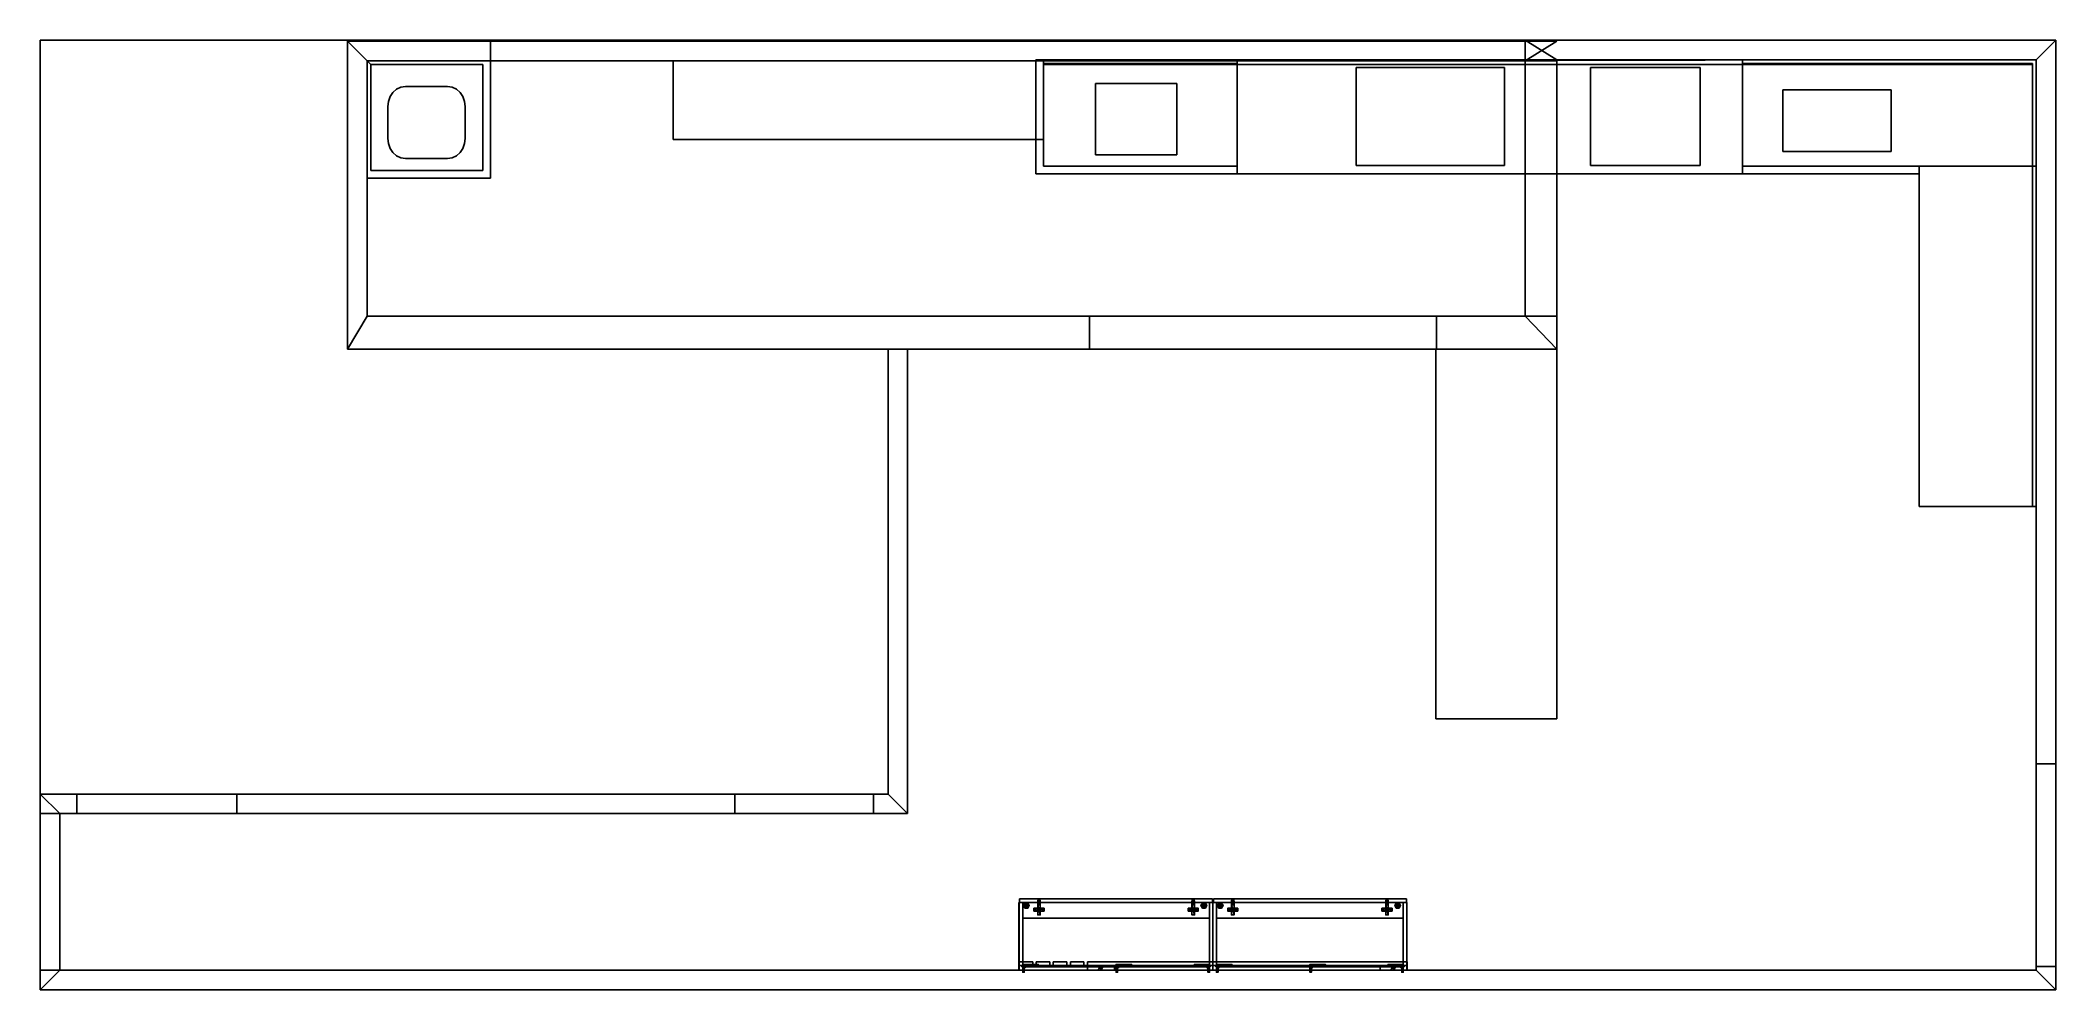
# Model space of a CAD drawing. Extents: x 0 to 10401, y -4898 to 0.
import ezdxf

# ---------------------------------------------------------------- set-up
doc = ezdxf.new("R2010")
doc.units = 0
for name, color, linetype in [('LAYER0', 7, 'CONTINUOUS'), ('LAYER1', 7, 'CONTINUOUS'), ('LAYER10', 7, 'CONTINUOUS'), ('LAYER100', 7, 'CONTINUOUS'), ('LAYER101', 7, 'CONTINUOUS'), ('LAYER102', 7, 'CONTINUOUS'), ('LAYER103', 7, 'CONTINUOUS'), ('LAYER104', 7, 'CONTINUOUS'), ('LAYER105', 7, 'CONTINUOUS'), ('LAYER106', 7, 'CONTINUOUS'), ('LAYER107', 7, 'CONTINUOUS'), ('LAYER108', 7, 'CONTINUOUS'), ('LAYER109', 7, 'CONTINUOUS'), ('LAYER11', 253, 'CONTINUOUS'), ('LAYER110', 7, 'CONTINUOUS'), ('LAYER111', 7, 'CONTINUOUS'), ('LAYER112', 7, 'CONTINUOUS'), ('LAYER113', 7, 'CONTINUOUS'), ('LAYER114', 7, 'CONTINUOUS'), ('LAYER115', 7, 'CONTINUOUS'), ('LAYER116', 7, 'CONTINUOUS'), ('LAYER117', 7, 'CONTINUOUS'), ('LAYER118', 7, 'CONTINUOUS'), ('LAYER12', 253, 'CONTINUOUS'), ('LAYER13', 253, 'CONTINUOUS'), ('LAYER14', 253, 'CONTINUOUS'), ('LAYER15', 253, 'CONTINUOUS'), ('LAYER16', 253, 'CONTINUOUS'), ('LAYER17', 2, 'CONTINUOUS'), ('LAYER18', 7, 'CONTINUOUS'), ('LAYER19', 253, 'CONTINUOUS'), ('LAYER2', 7, 'CONTINUOUS'), ('LAYER20', 253, 'CONTINUOUS'), ('LAYER21', 253, 'CONTINUOUS'), ('LAYER22', 253, 'CONTINUOUS'), ('LAYER23', 253, 'CONTINUOUS'), ('LAYER24', 253, 'CONTINUOUS'), ('LAYER25', 2, 'CONTINUOUS'), ('LAYER26', 7, 'CONTINUOUS'), ('LAYER27', 253, 'CONTINUOUS'), ('LAYER28', 253, 'CONTINUOUS'), ('LAYER29', 253, 'CONTINUOUS'), ('LAYER3', 7, 'CONTINUOUS'), ('LAYER30', 253, 'CONTINUOUS'), ('LAYER31', 253, 'CONTINUOUS'), ('LAYER32', 253, 'CONTINUOUS'), ('LAYER33', 7, 'CONTINUOUS'), ('LAYER34', 254, 'CONTINUOUS'), ('LAYER35', 254, 'CONTINUOUS'), ('LAYER36', 28, 'CONTINUOUS'), ('LAYER37', 253, 'CONTINUOUS'), ('LAYER38', 28, 'CONTINUOUS'), ('LAYER39', 253, 'CONTINUOUS'), ('LAYER4', 7, 'CONTINUOUS'), ('LAYER40', 9, 'CONTINUOUS'), ('LAYER41', 7, 'CONTINUOUS'), ('LAYER42', 7, 'CONTINUOUS'), ('LAYER43', 7, 'CONTINUOUS'), ('LAYER44', 7, 'CONTINUOUS'), ('LAYER45', 9, 'CONTINUOUS'), ('LAYER46', 2, 'CONTINUOUS'), ('LAYER47', 7, 'CONTINUOUS'), ('LAYER48', 253, 'CONTINUOUS'), ('LAYER49', 253, 'CONTINUOUS'), ('LAYER5', 7, 'CONTINUOUS'), ('LAYER50', 253, 'CONTINUOUS'), ('LAYER51', 253, 'CONTINUOUS'), ('LAYER52', 253, 'CONTINUOUS'), ('LAYER53', 253, 'CONTINUOUS'), ('LAYER54', 2, 'CONTINUOUS'), ('LAYER55', 7, 'CONTINUOUS'), ('LAYER56', 253, 'CONTINUOUS'), ('LAYER57', 253, 'CONTINUOUS'), ('LAYER58', 253, 'CONTINUOUS'), ('LAYER59', 253, 'CONTINUOUS'), ('LAYER6', 7, 'CONTINUOUS'), ('LAYER60', 253, 'CONTINUOUS'), ('LAYER61', 253, 'CONTINUOUS'), ('LAYER62', 2, 'CONTINUOUS'), ('LAYER63', 7, 'CONTINUOUS'), ('LAYER64', 253, 'CONTINUOUS'), ('LAYER65', 253, 'CONTINUOUS'), ('LAYER66', 253, 'CONTINUOUS'), ('LAYER67', 253, 'CONTINUOUS'), ('LAYER68', 253, 'CONTINUOUS'), ('LAYER69', 253, 'CONTINUOUS'), ('LAYER7', 9, 'CONTINUOUS'), ('LAYER70', 7, 'CONTINUOUS'), ('LAYER71', 254, 'CONTINUOUS'), ('LAYER72', 254, 'CONTINUOUS'), ('LAYER73', 28, 'CONTINUOUS'), ('LAYER74', 253, 'CONTINUOUS'), ('LAYER75', 28, 'CONTINUOUS'), ('LAYER76', 253, 'CONTINUOUS'), ('LAYER77', 9, 'CONTINUOUS'), ('LAYER78', 7, 'CONTINUOUS'), ('LAYER79', 7, 'CONTINUOUS'), ('LAYER8', 7, 'CONTINUOUS'), ('LAYER80', 7, 'CONTINUOUS'), ('LAYER81', 45, 'CONTINUOUS'), ('LAYER82', 9, 'CONTINUOUS'), ('LAYER83', 45, 'CONTINUOUS'), ('LAYER84', 45, 'CONTINUOUS'), ('LAYER85', 45, 'CONTINUOUS'), ('LAYER86', 45, 'CONTINUOUS'), ('LAYER87', 45, 'CONTINUOUS'), ('LAYER88', 45, 'CONTINUOUS'), ('LAYER89', 45, 'CONTINUOUS'), ('LAYER9', 2, 'CONTINUOUS'), ('LAYER90', 7, 'CONTINUOUS'), ('LAYER91', 45, 'CONTINUOUS'), ('LAYER92', 45, 'CONTINUOUS'), ('LAYER93', 45, 'CONTINUOUS'), ('LAYER94', 45, 'CONTINUOUS'), ('LAYER95', 45, 'CONTINUOUS'), ('LAYER96', 7, 'CONTINUOUS'), ('LAYER97', 7, 'CONTINUOUS'), ('LAYER98', 7, 'CONTINUOUS'), ('LAYER99', 7, 'CONTINUOUS')]:
    doc.layers.add(name, color=color, linetype=linetype)

msp = doc.modelspace()

# ---------------------------------------------------------------- linework, layer by layer
at = {"layer": 'LAYER0', "invisible_edges": 1}
for points in [[(10401, 0, 67), (0, -4898, 67), (0, 0, 67), (10401, 0, 67)], [(0, 0, 72), (10401, 0, 67), (0, 0, 67), (0, 0, 72)], [(10401, 0, 67), (0, 0, 72), (10401, 0, 72), (10401, 0, 67)], [(0, 0, 72), (0, -4898, 67), (0, -4898, 72), (0, 0, 72)], [(0, -4898, 67), (0, 0, 72), (0, 0, 67), (0, -4898, 67)], [(10401, -4898, 72), (0, 0, 72), (0, -4898, 72), (10401, -4898, 72)], [(0, 0, 72), (10401, -4898, 72), (10401, 0, 72), (0, 0, 72)], [(0, -4898, 67), (10401, 0, 67), (10401, -4898, 67), (0, -4898, 67)], [(10401, 0, 67), (10401, -4898, 72), (10401, -4898, 67), (10401, 0, 67)], [(10401, -4898, 72), (10401, 0, 67), (10401, 0, 72), (10401, -4898, 72)], [(10401, -4898, 72), (0, -4898, 67), (10401, -4898, 67), (10401, -4898, 72)], [(0, -4898, 67), (10401, -4898, 72), (0, -4898, 72), (0, -4898, 67)]]:
    msp.add_3dface(points, dxfattribs=at)
at = {"layer": 'LAYER1'}
for points, invisible_edges in [([(1686, -105, 72), (1586, -1593, 72), (1586, -5, 72), (1686, -105, 72)], 1), ([(1586, -5, 72), (1686, -105, 2813), (1686, -105, 72), (1586, -5, 72)], 1), ([(1686, -105, 2813), (1586, -5, 72), (1586, -5, 2813), (1686, -105, 2813)], 1), ([(1586, -5, 72), (1586, -620, 1654), (1586, -5, 2813), (1586, -5, 72)], 3), ([(1586, -5, 72), (1586, -1108, 1654), (1586, -620, 1654), (1586, -5, 72)], 5), ([(1586, -1593, 72), (1586, -1108, 1654), (1586, -5, 72), (1586, -1593, 72)], 3), ([(1586, -620, 2144), (1586, -5, 2813), (1586, -620, 1654), (1586, -620, 2144)], 3), ([(1586, -1108, 2144), (1586, -5, 2813), (1586, -620, 2144), (1586, -1108, 2144)], 3), ([(1586, -1108, 2144), (1586, -1593, 2813), (1586, -5, 2813), (1586, -1108, 2144)], 5), ([(1686, -1424, 2813), (1586, -5, 2813), (1586, -1593, 2813), (1686, -1424, 2813)], 1), ([(1586, -5, 2813), (1686, -1424, 2813), (1686, -105, 2813), (1586, -5, 2813)], 1), ([(1586, -1593, 72), (1686, -105, 72), (1686, -1424, 72), (1586, -1593, 72)], 1), ([(1686, -105, 2813), (1686, -620, 2144), (1686, -105, 72), (1686, -105, 2813)], 3), ([(1686, -105, 2813), (1686, -1108, 2144), (1686, -620, 2144), (1686, -105, 2813)], 5), ([(1686, -1424, 2813), (1686, -1108, 2144), (1686, -105, 2813), (1686, -1424, 2813)], 3), ([(1686, -620, 1654), (1686, -105, 72), (1686, -620, 2144), (1686, -620, 1654)], 3), ([(1686, -1108, 1654), (1686, -105, 72), (1686, -620, 1654), (1686, -1108, 1654)], 3), ([(1686, -1108, 1654), (1686, -1424, 72), (1686, -105, 72), (1686, -1108, 1654)], 5), ([(1586, -1108, 1654), (1586, -1593, 72), (1586, -1108, 2144), (1586, -1108, 1654)], 3), ([(1586, -1593, 2813), (1586, -1108, 2144), (1586, -1593, 72), (1586, -1593, 2813)], 3), ([(1686, -1108, 2144), (1686, -1424, 2813), (1686, -1108, 1654), (1686, -1108, 2144)], 3), ([(1686, -1424, 72), (1686, -1108, 1654), (1686, -1424, 2813), (1686, -1424, 72)], 3), ([(1686, -1424, 72), (1586, -1593, 2813), (1586, -1593, 72), (1686, -1424, 72)], 1), ([(1586, -1593, 2813), (1686, -1424, 72), (1686, -1424, 2813), (1586, -1593, 2813)], 1)]:
    msp.add_3dface(points, dxfattribs=dict(at, invisible_edges=invisible_edges))
at = {"layer": 'LAYER10', "invisible_edges": 1}
for points in [[(7034, -4768, 519.5), (6954, -4768, 542.5), (7034, -4768, 542.5), (7034, -4768, 519.5)], [(6954, -4768, 542.5), (7034, -4768, 519.5), (6954, -4768, 519.5), (6954, -4768, 542.5)], [(7034, -4773, 542.5), (6954, -4768, 542.5), (6954, -4773, 542.5), (7034, -4773, 542.5)], [(6954, -4768, 542.5), (7034, -4773, 542.5), (7034, -4768, 542.5), (6954, -4768, 542.5)], [(6954, -4773, 519.5), (6954, -4768, 542.5), (6954, -4768, 519.5), (6954, -4773, 519.5)], [(6954, -4768, 542.5), (6954, -4773, 519.5), (6954, -4773, 542.5), (6954, -4768, 542.5)], [(7034, -4768, 519.5), (6954, -4773, 519.5), (6954, -4768, 519.5), (7034, -4768, 519.5)], [(6954, -4773, 519.5), (7034, -4768, 519.5), (7034, -4773, 519.5), (6954, -4773, 519.5)], [(6954, -4773, 519.5), (7034, -4773, 542.5), (6954, -4773, 542.5), (6954, -4773, 519.5)], [(7034, -4773, 542.5), (6954, -4773, 519.5), (7034, -4773, 519.5), (7034, -4773, 542.5)], [(7034, -4773, 542.5), (7034, -4768, 519.5), (7034, -4768, 542.5), (7034, -4773, 542.5)], [(7034, -4768, 519.5), (7034, -4773, 542.5), (7034, -4773, 519.5), (7034, -4768, 519.5)]]:
    msp.add_3dface(points, dxfattribs=at)
at = {"layer": 'LAYER100'}
for points, invisible_edges in [([(10301, -3733, 72), (10401, 0, 72), (10401, -3733, 72), (10301, -3733, 72)], 1), ([(10401, 0, 72), (10301, -3733, 72), (10301, -100, 72), (10401, 0, 72)], 1), ([(10401, 0, 2659), (10301, -100, 72), (10301, -100, 2659), (10401, 0, 2659)], 1), ([(10301, -100, 72), (10401, 0, 2659), (10401, 0, 72), (10301, -100, 72)], 1), ([(10301, -3733, 72), (10301, -100, 2659), (10301, -100, 72), (10301, -3733, 72)], 1), ([(10301, -3733, 2232), (10301, -100, 2659), (10301, -3733, 72), (10301, -3733, 2232)], 3), ([(10301, -4778, 2232), (10301, -100, 2659), (10301, -3733, 2232), (10301, -4778, 2232)], 3), ([(10301, -4778, 2232), (10301, -4798, 2659), (10301, -100, 2659), (10301, -4778, 2232)], 5), ([(10401, 0, 2659), (10401, -3733, 2232), (10401, 0, 72), (10401, 0, 2659)], 3), ([(10401, 0, 2659), (10401, -4778, 2232), (10401, -3733, 2232), (10401, 0, 2659)], 5), ([(10401, -4898, 2659), (10401, -4778, 2232), (10401, 0, 2659), (10401, -4898, 2659)], 3), ([(10401, 0, 72), (10401, -3733, 2232), (10401, -3733, 72), (10401, 0, 72)], 1), ([(10301, -4798, 72), (10401, -4778, 72), (10401, -4898, 72), (10301, -4798, 72)], 1), ([(10401, -4778, 72), (10301, -4798, 72), (10301, -4778, 72), (10401, -4778, 72)], 1), ([(10301, -4778, 72), (10301, -4798, 72), (10301, -4778, 2232), (10301, -4778, 72)], 2), ([(10301, -4798, 2659), (10301, -4778, 2232), (10301, -4798, 72), (10301, -4798, 2659)], 3), ([(10401, -4898, 2659), (10401, -4778, 72), (10401, -4778, 2232), (10401, -4898, 2659)], 5), ([(10401, -4778, 72), (10401, -4898, 2659), (10401, -4898, 72), (10401, -4778, 72)], 1), ([(10301, -4798, 2659), (10401, -4898, 72), (10401, -4898, 2659), (10301, -4798, 2659)], 1), ([(10401, -4898, 72), (10301, -4798, 2659), (10301, -4798, 72), (10401, -4898, 72)], 1)]:
    msp.add_3dface(points, dxfattribs=dict(at, invisible_edges=invisible_edges))
at = {"layer": 'LAYER101', "invisible_edges": 1}
for points in [[(10401, 0, 72), (7827, -100, 72), (7663, 0, 72), (10401, 0, 72)], [(7663, 0, 2659), (10401, 0, 72), (7663, 0, 72), (7663, 0, 2659)], [(10401, 0, 72), (7663, 0, 2659), (10401, 0, 2659), (10401, 0, 72)], [(7827, -100, 2659), (7663, 0, 72), (7827, -100, 72), (7827, -100, 2659)], [(7663, 0, 72), (7827, -100, 2659), (7663, 0, 2659), (7663, 0, 72)], [(7827, -100, 2659), (10401, 0, 2659), (7663, 0, 2659), (7827, -100, 2659)], [(7827, -100, 72), (10401, 0, 72), (10301, -100, 72), (7827, -100, 72)], [(10401, 0, 2659), (7827, -100, 2659), (10301, -100, 2659), (10401, 0, 2659)], [(10301, -100, 2659), (7827, -100, 72), (10301, -100, 72), (10301, -100, 2659)], [(7827, -100, 72), (10301, -100, 2659), (7827, -100, 2659), (7827, -100, 72)], [(10401, 0, 72), (10301, -100, 2659), (10301, -100, 72), (10401, 0, 72)], [(10301, -100, 2659), (10401, 0, 72), (10401, 0, 2659), (10301, -100, 2659)]]:
    msp.add_3dface(points, dxfattribs=at)
at = {"layer": 'LAYER102'}
for points, invisible_edges in [([(7827, -100, 72), (7663, -105, 72), (7663, 0, 72), (7827, -100, 72)], 1), ([(7663, 0, 2659), (7827, -100, 72), (7663, 0, 72), (7663, 0, 2659)], 1), ([(7827, -100, 72), (7663, 0, 2659), (7827, -100, 2659), (7827, -100, 72)], 1), ([(7663, -105, 72), (7663, 0, 2659), (7663, 0, 72), (7663, -105, 72)], 1), ([(7663, -105, 2198), (7663, 0, 2659), (7663, -105, 72), (7663, -105, 2198)], 3), ([(7663, -1424, 2198), (7663, 0, 2659), (7663, -105, 2198), (7663, -1424, 2198)], 3), ([(7663, 0, 2659), (7663, -1424, 2198), (7663, -1424, 2659), (7663, 0, 2659)], 1), ([(7663, -105, 72), (7827, -100, 72), (7827, -105, 72), (7663, -105, 72)], 1), ([(7827, -100, 2659), (7827, -105, 2198), (7827, -100, 72), (7827, -100, 2659)], 3), ([(7827, -100, 2659), (7827, -1424, 2198), (7827, -105, 2198), (7827, -100, 2659)], 5), ([(7827, -1593, 2659), (7827, -1424, 2198), (7827, -100, 2659), (7827, -1593, 2659)], 3), ([(7827, -100, 72), (7827, -105, 2198), (7827, -105, 72), (7827, -100, 72)], 1), ([(7663, -1424, 2659), (7827, -1593, 72), (7827, -1593, 2659), (7663, -1424, 2659)], 1), ([(7827, -1593, 72), (7663, -1424, 2659), (7663, -1424, 72), (7827, -1593, 72)], 1), ([(7827, -1593, 2659), (7827, -1424, 72), (7827, -1424, 2198), (7827, -1593, 2659)], 5), ([(7827, -1424, 72), (7827, -1593, 2659), (7827, -1593, 72), (7827, -1424, 72)], 1)]:
    msp.add_3dface(points, dxfattribs=dict(at, invisible_edges=invisible_edges))
msp.add_3dface([(7827, -1593, 72), (7663, -1424, 72), (7827, -1424, 72), (7827, -1593, 72)], dxfattribs=at)
at = {"layer": 'LAYER103'}
for points, invisible_edges in [([(1686, -1424, 72), (5414, -1593, 72), (1586, -1593, 72), (1686, -1424, 72)], 1), ([(1686, -1424, 2659), (1586, -1593, 72), (1586, -1593, 2659), (1686, -1424, 2659)], 1), ([(1586, -1593, 72), (1686, -1424, 2659), (1686, -1424, 72), (1586, -1593, 72)], 1), ([(5414, -1593, 72), (1686, -1424, 72), (5414, -1424, 72), (5414, -1593, 72)], 1), ([(7663, -1424, 2659), (7206, -1424, 2197), (1686, -1424, 2659), (7663, -1424, 2659)], 3), ([(5414, -1424, 2197), (1686, -1424, 2659), (7206, -1424, 2197), (5414, -1424, 2197)], 3), ([(3960, -1424, 2143), (1686, -1424, 2659), (5414, -1424, 2197), (3960, -1424, 2143)], 7), ([(3471, -1424, 2143), (1686, -1424, 2659), (3960, -1424, 2143), (3471, -1424, 2143)], 3), ([(2870, -1424, 2133), (1686, -1424, 2659), (3471, -1424, 2143), (2870, -1424, 2133)], 7), ([(1781, -1424, 2133), (1686, -1424, 2659), (2870, -1424, 2133), (1781, -1424, 2133)], 3), ([(1781, -1424, 1244), (1686, -1424, 2659), (1781, -1424, 2133), (1781, -1424, 1244)], 3), ([(1781, -1424, 1244), (1686, -1424, 72), (1686, -1424, 2659), (1781, -1424, 1244)], 5), ([(1686, -1424, 72), (1781, -1424, 1244), (5414, -1424, 72), (1686, -1424, 72)], 3), ([(2870, -1424, 1244), (5414, -1424, 72), (1781, -1424, 1244), (2870, -1424, 1244)], 3), ([(3471, -1424, 1656), (2870, -1424, 2133), (3471, -1424, 2143), (3471, -1424, 1656)], 3), ([(2870, -1424, 2133), (3471, -1424, 1656), (2870, -1424, 1244), (2870, -1424, 2133)], 3), ([(3960, -1424, 1656), (2870, -1424, 1244), (3471, -1424, 1656), (3960, -1424, 1656)], 3), ([(5414, -1424, 2197), (2870, -1424, 1244), (3960, -1424, 1656), (5414, -1424, 2197)], 7), ([(5414, -1424, 72), (2870, -1424, 1244), (5414, -1424, 2197), (5414, -1424, 72)], 3), ([(5414, -1424, 2197), (3960, -1424, 1656), (3960, -1424, 2143), (5414, -1424, 2197)], 5), ([(7206, -1593, 72), (7663, -1424, 72), (7827, -1593, 72), (7206, -1593, 72)], 1), ([(7663, -1424, 72), (7206, -1593, 72), (7206, -1424, 72), (7663, -1424, 72)], 1), ([(7663, -1424, 72), (7206, -1424, 2197), (7663, -1424, 2659), (7663, -1424, 72)], 3), ([(7206, -1424, 2197), (7663, -1424, 72), (7206, -1424, 72), (7206, -1424, 2197)], 1), ([(7663, -1424, 72), (7827, -1593, 2659), (7827, -1593, 72), (7663, -1424, 72)], 1), ([(7827, -1593, 2659), (7663, -1424, 72), (7663, -1424, 2659), (7827, -1593, 2659)], 1), ([(1586, -1593, 2659), (5414, -1593, 2197), (7827, -1593, 2659), (1586, -1593, 2659)], 3), ([(1586, -1593, 72), (5414, -1593, 2197), (1586, -1593, 2659), (1586, -1593, 72)], 3), ([(5414, -1593, 2197), (1586, -1593, 72), (5414, -1593, 72), (5414, -1593, 2197)], 1), ([(7206, -1593, 2197), (7827, -1593, 2659), (5414, -1593, 2197), (7206, -1593, 2197)], 3), ([(7206, -1593, 72), (7827, -1593, 2659), (7206, -1593, 2197), (7206, -1593, 72)], 3), ([(7827, -1593, 2659), (7206, -1593, 72), (7827, -1593, 72), (7827, -1593, 2659)], 1)]:
    msp.add_3dface(points, dxfattribs=dict(at, invisible_edges=invisible_edges))
at = {"layer": 'LAYER104', "invisible_edges": 1}
for points in [[(4475, -1593, 72), (4375, -3889, 72), (4375, -1593, 72), (4475, -1593, 72)], [(4375, -3889, 72), (4475, -1593, 72), (4475, -3989, 72), (4375, -3889, 72)], [(4375, -1593, 2659), (4475, -1593, 72), (4375, -1593, 72), (4375, -1593, 2659)], [(4475, -1593, 72), (4375, -1593, 2659), (4475, -1593, 2659), (4475, -1593, 72)], [(4375, -1593, 2659), (4375, -3889, 72), (4375, -3889, 2659), (4375, -1593, 2659)], [(4375, -3889, 72), (4375, -1593, 2659), (4375, -1593, 72), (4375, -3889, 72)], [(4475, -1593, 72), (4475, -3989, 2659), (4475, -3989, 72), (4475, -1593, 72)], [(4475, -3989, 2659), (4475, -1593, 72), (4475, -1593, 2659), (4475, -3989, 2659)], [(4375, -3889, 2659), (4475, -3989, 72), (4475, -3989, 2659), (4375, -3889, 2659)], [(4475, -3989, 72), (4375, -3889, 2659), (4375, -3889, 72), (4475, -3989, 72)]]:
    msp.add_3dface(points, dxfattribs=at)
at = {"layer": 'LAYER105'}
for points, invisible_edges in [([(189, -3889, 72), (100, -3989, 72), (0, -3889, 72), (189, -3889, 72)], 1), ([(4375, -3889, 2659), (1015, -3889, 2214), (0, -3889, 2659), (4375, -3889, 2659)], 3), ([(189, -3889, 2214), (0, -3889, 2659), (1015, -3889, 2214), (189, -3889, 2214)], 3), ([(189, -3889, 72), (0, -3889, 2659), (189, -3889, 2214), (189, -3889, 72)], 3), ([(0, -3889, 2659), (189, -3889, 72), (0, -3889, 72), (0, -3889, 2659)], 1), ([(0, -3889, 2659), (100, -3989, 72), (100, -3989, 2659), (0, -3889, 2659)], 1), ([(100, -3989, 72), (0, -3889, 2659), (0, -3889, 72), (100, -3989, 72)], 1), ([(100, -3989, 72), (189, -3889, 72), (189, -3989, 72), (100, -3989, 72)], 1), ([(1015, -3989, 72), (3585, -3889, 72), (3585, -3989, 72), (1015, -3989, 72)], 1), ([(3585, -3889, 72), (1015, -3989, 72), (1015, -3889, 72), (3585, -3889, 72)], 1), ([(4375, -3889, 2659), (4300, -3889, 2205), (1015, -3889, 2214), (4375, -3889, 2659)], 7), ([(3585, -3889, 2205), (1015, -3889, 2214), (4300, -3889, 2205), (3585, -3889, 2205)], 3), ([(3585, -3889, 72), (1015, -3889, 2214), (3585, -3889, 2205), (3585, -3889, 72)], 3), ([(1015, -3889, 2214), (3585, -3889, 72), (1015, -3889, 72), (1015, -3889, 2214)], 1), ([(4300, -3989, 72), (4375, -3889, 72), (4475, -3989, 72), (4300, -3989, 72)], 1), ([(4375, -3889, 72), (4300, -3989, 72), (4300, -3889, 72), (4375, -3889, 72)], 1), ([(4375, -3889, 72), (4300, -3889, 2205), (4375, -3889, 2659), (4375, -3889, 72)], 3), ([(4300, -3889, 2205), (4375, -3889, 72), (4300, -3889, 72), (4300, -3889, 2205)], 1), ([(4375, -3889, 72), (4475, -3989, 2659), (4475, -3989, 72), (4375, -3889, 72)], 1), ([(4475, -3989, 2659), (4375, -3889, 72), (4375, -3889, 2659), (4475, -3989, 2659)], 1), ([(100, -3989, 2659), (189, -3989, 2214), (4475, -3989, 2659), (100, -3989, 2659)], 3), ([(100, -3989, 72), (189, -3989, 2214), (100, -3989, 2659), (100, -3989, 72)], 3), ([(189, -3989, 2214), (100, -3989, 72), (189, -3989, 72), (189, -3989, 2214)], 1), ([(1015, -3989, 2214), (4475, -3989, 2659), (189, -3989, 2214), (1015, -3989, 2214)], 3), ([(1015, -3989, 72), (3585, -3989, 2205), (1015, -3989, 2214), (1015, -3989, 72)], 3), ([(3585, -3989, 2205), (1015, -3989, 72), (3585, -3989, 72), (3585, -3989, 2205)], 1), ([(3585, -3989, 2205), (4475, -3989, 2659), (1015, -3989, 2214), (3585, -3989, 2205)], 7), ([(4300, -3989, 2205), (4475, -3989, 2659), (3585, -3989, 2205), (4300, -3989, 2205)], 3), ([(4300, -3989, 72), (4475, -3989, 2659), (4300, -3989, 2205), (4300, -3989, 72)], 3), ([(4475, -3989, 2659), (4300, -3989, 72), (4475, -3989, 72), (4475, -3989, 2659)], 1)]:
    msp.add_3dface(points, dxfattribs=dict(at, invisible_edges=invisible_edges))
at = {"layer": 'LAYER106', "invisible_edges": 1}
for points in [[(7827, -1593, 988), (7202, -3500, 988), (7202, -1593, 988), (7827, -1593, 988)], [(7202, -3500, 988), (7827, -1593, 988), (7827, -3500, 988), (7202, -3500, 988)], [(7202, -1593, 1089), (7827, -1593, 988), (7202, -1593, 988), (7202, -1593, 1089)], [(7827, -1593, 988), (7202, -1593, 1089), (7827, -1593, 1089), (7827, -1593, 988)], [(7202, -1593, 1089), (7202, -3500, 988), (7202, -3500, 1089), (7202, -1593, 1089)], [(7202, -3500, 988), (7202, -1593, 1089), (7202, -1593, 988), (7202, -3500, 988)], [(7827, -3500, 1089), (7202, -1593, 1089), (7202, -3500, 1089), (7827, -3500, 1089)], [(7202, -1593, 1089), (7827, -3500, 1089), (7827, -1593, 1089), (7202, -1593, 1089)], [(7827, -1593, 988), (7827, -3500, 1089), (7827, -3500, 988), (7827, -1593, 988)], [(7827, -3500, 1089), (7827, -1593, 988), (7827, -1593, 1089), (7827, -3500, 1089)], [(7827, -3500, 1089), (7202, -3500, 988), (7827, -3500, 988), (7827, -3500, 1089)], [(7202, -3500, 988), (7827, -3500, 1089), (7202, -3500, 1089), (7202, -3500, 988)]]:
    msp.add_3dface(points, dxfattribs=at)
at = {"layer": 'LAYER107'}
for points, invisible_edges in [([(8993, -255, 936), (8784, -120, 936), (10281, -120, 936), (8993, -255, 936)], 5), ([(8784, -120, 936), (8993, -255, 936), (8784, -649, 936), (8784, -120, 936)], 3), ([(8784, -120, 961), (10281, -120, 936), (8784, -120, 936), (8784, -120, 961)], 1), ([(10281, -120, 936), (8784, -120, 961), (10281, -120, 961), (10281, -120, 936)], 1), ([(8784, -120, 961), (8784, -649, 936), (8784, -649, 961), (8784, -120, 961)], 1), ([(8784, -649, 936), (8784, -120, 961), (8784, -120, 936), (8784, -649, 936)], 1), ([(8993, -255, 961), (8784, -120, 961), (8993, -574, 961), (8993, -255, 961)], 3), ([(8784, -120, 961), (8993, -255, 961), (10281, -120, 961), (8784, -120, 961)], 3), ([(8784, -649, 961), (8993, -574, 961), (8784, -120, 961), (8784, -649, 961)], 3), ([(8993, -255, 936), (10281, -120, 936), (9552, -255, 936), (8993, -255, 936)], 3), ([(10281, -120, 961), (8993, -255, 961), (9552, -255, 961), (10281, -120, 961)], 5), ([(10281, -649, 936), (9552, -574, 936), (10281, -120, 936), (10281, -649, 936)], 3), ([(9552, -255, 936), (10281, -120, 936), (9552, -574, 936), (9552, -255, 936)], 3), ([(10281, -120, 961), (9552, -255, 961), (10281, -649, 961), (10281, -120, 961)], 3), ([(10281, -120, 936), (10281, -649, 961), (10281, -649, 936), (10281, -120, 936)], 1), ([(10281, -649, 961), (10281, -120, 936), (10281, -120, 961), (10281, -649, 961)], 1), ([(8993, -574, 936), (8784, -649, 936), (8993, -255, 936), (8993, -574, 936)], 3), ([(9552, -574, 961), (10281, -649, 961), (9552, -255, 961), (9552, -574, 961)], 3), ([(8784, -649, 936), (8993, -574, 936), (10281, -649, 936), (8784, -649, 936)], 3), ([(8993, -574, 961), (8784, -649, 961), (10281, -649, 961), (8993, -574, 961)], 5), ([(10281, -649, 936), (8993, -574, 936), (9552, -574, 936), (10281, -649, 936)], 5), ([(8993, -574, 961), (10281, -649, 961), (9552, -574, 961), (8993, -574, 961)], 3), ([(10281, -649, 961), (8784, -649, 936), (10281, -649, 936), (10281, -649, 961)], 1), ([(8784, -649, 936), (10281, -649, 961), (8784, -649, 961), (8784, -649, 936)], 1)]:
    msp.add_3dface(points, dxfattribs=dict(at, invisible_edges=invisible_edges))
at = {"layer": 'LAYER108'}
for points, invisible_edges in [([(10301, -100, 936), (8784, -120, 936), (8784, -100, 936), (10301, -100, 936)], 1), ([(8784, -120, 936), (10301, -100, 936), (10281, -120, 936), (8784, -120, 936)], 3), ([(8784, -100, 982), (10301, -100, 936), (8784, -100, 936), (8784, -100, 982)], 1), ([(10301, -100, 936), (8784, -100, 982), (10301, -100, 982), (10301, -100, 936)], 1), ([(8784, -100, 982), (8784, -120, 936), (8784, -120, 982), (8784, -100, 982)], 1), ([(8784, -120, 936), (8784, -100, 982), (8784, -100, 936), (8784, -120, 936)], 1), ([(10281, -120, 982), (8784, -100, 982), (8784, -120, 982), (10281, -120, 982)], 1), ([(8784, -100, 982), (10281, -120, 982), (10301, -100, 982), (8784, -100, 982)], 3), ([(10281, -120, 936), (10301, -100, 936), (10281, -649, 936), (10281, -120, 936)], 3), ([(10281, -649, 936), (10301, -100, 936), (10301, -649, 936), (10281, -649, 936)], 1), ([(10301, -100, 982), (10281, -120, 982), (10301, -649, 982), (10301, -100, 982)], 3), ([(10301, -100, 936), (10301, -649, 982), (10301, -649, 936), (10301, -100, 936)], 1), ([(10301, -649, 982), (10301, -100, 936), (10301, -100, 982), (10301, -649, 982)], 1), ([(10281, -120, 982), (8784, -120, 936), (10281, -120, 936), (10281, -120, 982)], 1), ([(8784, -120, 936), (10281, -120, 982), (8784, -120, 982), (8784, -120, 936)], 1), ([(10281, -120, 982), (10281, -649, 936), (10281, -649, 982), (10281, -120, 982)], 1), ([(10281, -649, 936), (10281, -120, 982), (10281, -120, 936), (10281, -649, 936)], 1), ([(10301, -649, 982), (10281, -120, 982), (10281, -649, 982), (10301, -649, 982)], 1), ([(10301, -649, 982), (10281, -649, 936), (10301, -649, 936), (10301, -649, 982)], 1), ([(10281, -649, 936), (10301, -649, 982), (10281, -649, 982), (10281, -649, 936)], 1)]:
    msp.add_3dface(points, dxfattribs=dict(at, invisible_edges=invisible_edges))
at = {"layer": 'LAYER109', "invisible_edges": 1}
for points in [[(10301, -649, 936), (9696, -2405, 936), (9696, -649, 936), (10301, -649, 936)], [(9696, -2405, 936), (10301, -649, 936), (10301, -2405, 936), (9696, -2405, 936)], [(9696, -649, 982), (10301, -649, 936), (9696, -649, 936), (9696, -649, 982)], [(10301, -649, 936), (9696, -649, 982), (10301, -649, 982), (10301, -649, 936)], [(9696, -649, 982), (9696, -2405, 936), (9696, -2405, 982), (9696, -649, 982)], [(9696, -2405, 936), (9696, -649, 982), (9696, -649, 936), (9696, -2405, 936)], [(10301, -2405, 982), (9696, -649, 982), (9696, -2405, 982), (10301, -2405, 982)], [(9696, -649, 982), (10301, -2405, 982), (10301, -649, 982), (9696, -649, 982)], [(10301, -649, 936), (10301, -2405, 982), (10301, -2405, 936), (10301, -649, 936)], [(10301, -2405, 982), (10301, -649, 936), (10301, -649, 982), (10301, -2405, 982)], [(10301, -2405, 982), (9696, -2405, 936), (10301, -2405, 936), (10301, -2405, 982)], [(9696, -2405, 936), (10301, -2405, 982), (9696, -2405, 982), (9696, -2405, 936)]]:
    msp.add_3dface(points, dxfattribs=at)
at = {"layer": 'LAYER11'}
for points in [[(7019, -4768, 527.5), (7019, -4783, 527.5), (7019, -4768, 542.5), (7019, -4768, 527.5)], [(7019, -4768, 542.5), (7019, -4783, 527.5), (7019, -4783, 542.5), (7019, -4768, 542.5)], [(7019, -4768, 542.5), (7019, -4783, 542.5), (7034, -4768, 542.5), (7019, -4768, 542.5)], [(7034, -4768, 542.5), (7019, -4783, 542.5), (7034, -4783, 542.5), (7034, -4768, 542.5)], [(7019, -4768, 542.5), (7034, -4768, 542.5), (7019, -4768, 527.5), (7019, -4768, 542.5)], [(7019, -4768, 527.5), (7034, -4768, 542.5), (7034, -4768, 527.5), (7019, -4768, 527.5)], [(7019, -4768, 527.5), (7034, -4768, 527.5), (7019, -4783, 527.5), (7019, -4768, 527.5)], [(7019, -4783, 527.5), (7034, -4768, 527.5), (7034, -4783, 527.5), (7019, -4783, 527.5)], [(7019, -4783, 527.5), (7034, -4783, 527.5), (7019, -4783, 542.5), (7019, -4783, 527.5)], [(7019, -4783, 542.5), (7034, -4783, 527.5), (7034, -4783, 542.5), (7019, -4783, 542.5)], [(7034, -4768, 542.5), (7034, -4783, 542.5), (7034, -4768, 527.5), (7034, -4768, 542.5)], [(7034, -4768, 527.5), (7034, -4783, 542.5), (7034, -4783, 527.5), (7034, -4768, 527.5)]]:
    msp.add_3dface(points, dxfattribs=at)
at = {"layer": 'LAYER110', "invisible_edges": 1}
for points in [[(9696, -649, 936), (8784, -689, 936), (8784, -649, 936), (9696, -649, 936)], [(8784, -689, 936), (9696, -649, 936), (9696, -689, 936), (8784, -689, 936)], [(8784, -649, 982), (8784, -689, 936), (8784, -689, 982), (8784, -649, 982)], [(8784, -689, 936), (8784, -649, 982), (8784, -649, 936), (8784, -689, 936)], [(8784, -649, 982), (9696, -649, 936), (8784, -649, 936), (8784, -649, 982)], [(9696, -649, 936), (8784, -649, 982), (9696, -649, 982), (9696, -649, 936)], [(9696, -689, 982), (8784, -649, 982), (8784, -689, 982), (9696, -689, 982)], [(8784, -649, 982), (9696, -689, 982), (9696, -649, 982), (8784, -649, 982)], [(9696, -689, 982), (8784, -689, 936), (9696, -689, 936), (9696, -689, 982)], [(8784, -689, 936), (9696, -689, 982), (8784, -689, 982), (8784, -689, 936)], [(9696, -649, 936), (9696, -689, 982), (9696, -689, 936), (9696, -649, 936)], [(9696, -689, 982), (9696, -649, 936), (9696, -649, 982), (9696, -689, 982)]]:
    msp.add_3dface(points, dxfattribs=at)
at = {"layer": 'LAYER111'}
for points, invisible_edges in [([(5446, -223, 936), (5177, -120, 936), (6176, -120, 936), (5446, -223, 936)], 5), ([(5177, -120, 936), (5446, -223, 936), (5177, -649, 936), (5177, -120, 936)], 3), ([(5177, -120, 961), (5177, -649, 936), (5177, -649, 961), (5177, -120, 961)], 1), ([(5177, -649, 936), (5177, -120, 961), (5177, -120, 936), (5177, -649, 936)], 1), ([(5177, -120, 961), (6176, -120, 936), (5177, -120, 936), (5177, -120, 961)], 1), ([(6176, -120, 936), (5177, -120, 961), (6176, -120, 961), (6176, -120, 936)], 1), ([(5446, -223, 961), (5177, -120, 961), (5446, -591, 961), (5446, -223, 961)], 3), ([(5177, -120, 961), (5446, -223, 961), (6176, -120, 961), (5177, -120, 961)], 3), ([(5177, -649, 961), (5446, -591, 961), (5177, -120, 961), (5177, -649, 961)], 3), ([(5446, -223, 936), (6176, -120, 936), (5865, -223, 936), (5446, -223, 936)], 3), ([(6176, -120, 961), (5446, -223, 961), (5865, -223, 961), (6176, -120, 961)], 5), ([(6176, -649, 936), (5865, -591, 936), (6176, -120, 936), (6176, -649, 936)], 3), ([(5865, -223, 936), (6176, -120, 936), (5865, -591, 936), (5865, -223, 936)], 3), ([(6176, -120, 961), (5865, -223, 961), (6176, -649, 961), (6176, -120, 961)], 3), ([(6176, -120, 936), (6176, -649, 961), (6176, -649, 936), (6176, -120, 936)], 1), ([(6176, -649, 961), (6176, -120, 936), (6176, -120, 961), (6176, -649, 961)], 1), ([(5446, -591, 936), (5177, -649, 936), (5446, -223, 936), (5446, -591, 936)], 3), ([(5865, -591, 961), (6176, -649, 961), (5865, -223, 961), (5865, -591, 961)], 3), ([(5177, -649, 936), (5446, -591, 936), (6176, -649, 936), (5177, -649, 936)], 3), ([(5446, -591, 961), (5177, -649, 961), (6176, -649, 961), (5446, -591, 961)], 5), ([(6176, -649, 936), (5446, -591, 936), (5865, -591, 936), (6176, -649, 936)], 5), ([(5446, -591, 961), (6176, -649, 961), (5865, -591, 961), (5446, -591, 961)], 3), ([(6176, -649, 961), (5177, -649, 936), (6176, -649, 936), (6176, -649, 961)], 1), ([(5177, -649, 936), (6176, -649, 961), (5177, -649, 961), (5177, -649, 936)], 1)]:
    msp.add_3dface(points, dxfattribs=dict(at, invisible_edges=invisible_edges))
at = {"layer": 'LAYER112'}
for points, invisible_edges in [([(5137, -100, 936), (5177, -120, 936), (5137, -689, 936), (5137, -100, 936)], 3), ([(5177, -120, 936), (5137, -100, 936), (6176, -100, 936), (5177, -120, 936)], 5), ([(5137, -100, 982), (5137, -689, 936), (5137, -689, 982), (5137, -100, 982)], 1), ([(5137, -689, 936), (5137, -100, 982), (5137, -100, 936), (5137, -689, 936)], 1), ([(5137, -100, 982), (6176, -100, 936), (5137, -100, 936), (5137, -100, 982)], 1), ([(6176, -100, 936), (5137, -100, 982), (6176, -100, 982), (6176, -100, 936)], 1), ([(5137, -689, 982), (5177, -649, 982), (5137, -100, 982), (5137, -689, 982)], 3), ([(5137, -100, 982), (5177, -120, 982), (6176, -100, 982), (5137, -100, 982)], 3), ([(5177, -120, 982), (5137, -100, 982), (5177, -649, 982), (5177, -120, 982)], 3), ([(5177, -120, 936), (6176, -100, 936), (6176, -120, 936), (5177, -120, 936)], 1), ([(6176, -100, 982), (5177, -120, 982), (6176, -120, 982), (6176, -100, 982)], 1), ([(6176, -100, 936), (6176, -120, 982), (6176, -120, 936), (6176, -100, 936)], 1), ([(6176, -120, 982), (6176, -100, 936), (6176, -100, 982), (6176, -120, 982)], 1), ([(5177, -649, 936), (5137, -689, 936), (5177, -120, 936), (5177, -649, 936)], 3), ([(6176, -120, 982), (5177, -120, 936), (6176, -120, 936), (6176, -120, 982)], 1), ([(5177, -120, 936), (6176, -120, 982), (5177, -120, 982), (5177, -120, 936)], 1), ([(5177, -120, 936), (5177, -649, 982), (5177, -649, 936), (5177, -120, 936)], 1), ([(5177, -649, 982), (5177, -120, 936), (5177, -120, 982), (5177, -649, 982)], 1), ([(5137, -689, 936), (5177, -649, 936), (6176, -689, 936), (5137, -689, 936)], 3), ([(5177, -649, 982), (5137, -689, 982), (6176, -689, 982), (5177, -649, 982)], 5), ([(6176, -689, 982), (5137, -689, 936), (6176, -689, 936), (6176, -689, 982)], 1), ([(5137, -689, 936), (6176, -689, 982), (5137, -689, 982), (5137, -689, 936)], 1), ([(6176, -689, 936), (5177, -649, 936), (6176, -649, 936), (6176, -689, 936)], 1), ([(5177, -649, 982), (6176, -649, 936), (5177, -649, 936), (5177, -649, 982)], 1), ([(6176, -649, 936), (5177, -649, 982), (6176, -649, 982), (6176, -649, 936)], 1), ([(5177, -649, 982), (6176, -689, 982), (6176, -649, 982), (5177, -649, 982)], 1), ([(6176, -649, 936), (6176, -689, 982), (6176, -689, 936), (6176, -649, 936)], 1), ([(6176, -689, 982), (6176, -649, 936), (6176, -649, 982), (6176, -689, 982)], 1)]:
    msp.add_3dface(points, dxfattribs=dict(at, invisible_edges=invisible_edges))
at = {"layer": 'LAYER113'}
for points, invisible_edges in [([(10301, -100, 982), (5177, -125, 982), (5177, -105, 982), (10301, -100, 982)], 1), ([(5177, -125, 982), (10301, -100, 982), (10281, -125, 982), (5177, -125, 982)], 3), ([(5177, -105, 1074), (10301, -100, 982), (5177, -105, 982), (5177, -105, 1074)], 1), ([(10301, -100, 982), (5177, -105, 1074), (10301, -100, 1074), (10301, -100, 982)], 1), ([(5177, -105, 1074), (10281, -125, 1074), (10301, -100, 1074), (5177, -105, 1074)], 3), ([(10281, -125, 982), (10301, -100, 982), (10281, -2405, 982), (10281, -125, 982)], 3), ([(10281, -2405, 982), (10301, -100, 982), (10301, -2405, 982), (10281, -2405, 982)], 1), ([(10301, -100, 1074), (10281, -125, 1074), (10301, -2405, 1074), (10301, -100, 1074)], 3), ([(10301, -100, 982), (10301, -2405, 1074), (10301, -2405, 982), (10301, -100, 982)], 1), ([(10301, -2405, 1074), (10301, -100, 982), (10301, -100, 1074), (10301, -2405, 1074)], 1), ([(5177, -105, 1074), (5177, -125, 982), (5177, -125, 1074), (5177, -105, 1074)], 1), ([(5177, -125, 982), (5177, -105, 1074), (5177, -105, 982), (5177, -125, 982)], 1), ([(10281, -125, 1074), (5177, -105, 1074), (5177, -125, 1074), (10281, -125, 1074)], 1), ([(10281, -125, 1074), (5177, -125, 982), (10281, -125, 982), (10281, -125, 1074)], 1), ([(5177, -125, 982), (10281, -125, 1074), (5177, -125, 1074), (5177, -125, 982)], 1), ([(10281, -125, 1074), (10281, -2405, 982), (10281, -2405, 1074), (10281, -125, 1074)], 1), ([(10281, -2405, 982), (10281, -125, 1074), (10281, -125, 982), (10281, -2405, 982)], 1), ([(10301, -2405, 1074), (10281, -125, 1074), (10281, -2405, 1074), (10301, -2405, 1074)], 1), ([(10301, -2405, 1074), (10281, -2405, 982), (10301, -2405, 982), (10301, -2405, 1074)], 1), ([(10281, -2405, 982), (10301, -2405, 1074), (10281, -2405, 1074), (10281, -2405, 982)], 1)]:
    msp.add_3dface(points, dxfattribs=dict(at, invisible_edges=invisible_edges))
at = {"layer": 'LAYER114', "invisible_edges": 1}
for points in [[(5177, -105, 1028), (3266, -511, 1028), (3266, -105, 1028), (5177, -105, 1028)], [(3266, -511, 1028), (5177, -105, 1028), (5177, -511, 1028), (3266, -511, 1028)], [(3266, -105, 1074), (3266, -511, 1028), (3266, -511, 1074), (3266, -105, 1074)], [(3266, -511, 1028), (3266, -105, 1074), (3266, -105, 1028), (3266, -511, 1028)], [(3266, -105, 1074), (5177, -105, 1028), (3266, -105, 1028), (3266, -105, 1074)], [(5177, -105, 1028), (3266, -105, 1074), (5177, -105, 1074), (5177, -105, 1028)], [(5177, -511, 1074), (3266, -105, 1074), (3266, -511, 1074), (5177, -511, 1074)], [(3266, -105, 1074), (5177, -511, 1074), (5177, -105, 1074), (3266, -105, 1074)], [(5177, -105, 1028), (5177, -511, 1074), (5177, -511, 1028), (5177, -105, 1028)], [(5177, -511, 1074), (5177, -105, 1028), (5177, -105, 1074), (5177, -511, 1074)], [(5177, -511, 1074), (3266, -511, 1028), (5177, -511, 1028), (5177, -511, 1074)], [(3266, -511, 1028), (5177, -511, 1074), (3266, -511, 1074), (3266, -511, 1028)]]:
    msp.add_3dface(points, dxfattribs=at)
at = {"layer": 'LAYER115'}
for points, invisible_edges in [([(6791, -140, 936), (6176, -100, 936), (8784, -100, 936), (6791, -140, 936)], 5), ([(6176, -100, 936), (6791, -140, 936), (6176, -689, 936), (6176, -100, 936)], 3), ([(6176, -100, 982), (8784, -100, 936), (6176, -100, 936), (6176, -100, 982)], 1), ([(8784, -100, 936), (6176, -100, 982), (8784, -100, 982), (8784, -100, 936)], 1), ([(6176, -100, 982), (6176, -689, 936), (6176, -689, 982), (6176, -100, 982)], 1), ([(6176, -689, 936), (6176, -100, 982), (6176, -100, 936), (6176, -689, 936)], 1), ([(6791, -140, 982), (6176, -100, 982), (6791, -645, 982), (6791, -140, 982)], 3), ([(6176, -100, 982), (6791, -140, 982), (8784, -100, 982), (6176, -100, 982)], 3), ([(6176, -689, 982), (6791, -645, 982), (6176, -100, 982), (6176, -689, 982)], 3), ([(6791, -140, 936), (8784, -100, 936), (7556, -140, 936), (6791, -140, 936)], 3), ([(8784, -100, 982), (6791, -140, 982), (7556, -140, 982), (8784, -100, 982)], 5), ([(7556, -140, 936), (8784, -100, 936), (8000, -140, 936), (7556, -140, 936)], 7), ([(8784, -100, 982), (7556, -140, 982), (8000, -140, 982), (8784, -100, 982)], 7), ([(8000, -140, 936), (8784, -100, 936), (8567, -140, 936), (8000, -140, 936)], 3), ([(8784, -100, 982), (8000, -140, 982), (8567, -140, 982), (8784, -100, 982)], 5), ([(8784, -689, 936), (8567, -645, 936), (8784, -100, 936), (8784, -689, 936)], 3), ([(8567, -140, 936), (8784, -100, 936), (8567, -645, 936), (8567, -140, 936)], 3), ([(8784, -100, 982), (8567, -140, 982), (8784, -689, 982), (8784, -100, 982)], 3), ([(8784, -100, 936), (8784, -689, 982), (8784, -689, 936), (8784, -100, 936)], 1), ([(8784, -689, 982), (8784, -100, 936), (8784, -100, 982), (8784, -689, 982)], 1), ([(6791, -645, 936), (6176, -689, 936), (6791, -140, 936), (6791, -645, 936)], 3), ([(8000, -645, 936), (7556, -645, 936), (8000, -140, 936), (8000, -645, 936)], 3), ([(7556, -140, 936), (8000, -140, 936), (7556, -645, 936), (7556, -140, 936)], 3), ([(8000, -140, 982), (7556, -140, 982), (8000, -645, 982), (8000, -140, 982)], 3), ([(7556, -645, 982), (8000, -645, 982), (7556, -140, 982), (7556, -645, 982)], 3), ([(8567, -645, 982), (8784, -689, 982), (8567, -140, 982), (8567, -645, 982)], 3), ([(6176, -689, 936), (6791, -645, 936), (8784, -689, 936), (6176, -689, 936)], 3), ([(6791, -645, 982), (6176, -689, 982), (8784, -689, 982), (6791, -645, 982)], 5), ([(8784, -689, 982), (6176, -689, 936), (8784, -689, 936), (8784, -689, 982)], 1), ([(6176, -689, 936), (8784, -689, 982), (6176, -689, 982), (6176, -689, 936)], 1), ([(8784, -689, 936), (6791, -645, 936), (7556, -645, 936), (8784, -689, 936)], 5), ([(6791, -645, 982), (8784, -689, 982), (7556, -645, 982), (6791, -645, 982)], 3), ([(8784, -689, 936), (7556, -645, 936), (8000, -645, 936), (8784, -689, 936)], 7), ([(7556, -645, 982), (8784, -689, 982), (8000, -645, 982), (7556, -645, 982)], 7), ([(8784, -689, 936), (8000, -645, 936), (8567, -645, 936), (8784, -689, 936)], 5), ([(8000, -645, 982), (8784, -689, 982), (8567, -645, 982), (8000, -645, 982)], 3)]:
    msp.add_3dface(points, dxfattribs=dict(at, invisible_edges=invisible_edges))
at = {"layer": 'LAYER116', "invisible_edges": 1}
for points in [[(8567, -140, 982), (8000, -645, 982), (8000, -140, 982), (8567, -140, 982)], [(8000, -645, 982), (8567, -140, 982), (8567, -645, 982), (8000, -645, 982)], [(8000, -140, 1132), (8000, -645, 982), (8000, -645, 1132), (8000, -140, 1132)], [(8000, -645, 982), (8000, -140, 1132), (8000, -140, 982), (8000, -645, 982)], [(8000, -140, 1132), (8567, -140, 982), (8000, -140, 982), (8000, -140, 1132)], [(8567, -140, 982), (8000, -140, 1132), (8567, -140, 1132), (8567, -140, 982)], [(8567, -645, 1132), (8000, -140, 1132), (8000, -645, 1132), (8567, -645, 1132)], [(8000, -140, 1132), (8567, -645, 1132), (8567, -140, 1132), (8000, -140, 1132)], [(8567, -140, 982), (8567, -645, 1132), (8567, -645, 982), (8567, -140, 982)], [(8567, -645, 1132), (8567, -140, 982), (8567, -140, 1132), (8567, -645, 1132)], [(8567, -645, 1132), (8000, -645, 982), (8567, -645, 982), (8567, -645, 1132)], [(8000, -645, 982), (8567, -645, 1132), (8000, -645, 1132), (8000, -645, 982)]]:
    msp.add_3dface(points, dxfattribs=at)
at = {"layer": 'LAYER117'}
for points, invisible_edges in [([(1860.38, -242.5, 951), (1706, -125, 951), (2283, -125, 951), (1860.38, -242.5, 951)], 5), ([(1838.45, -252.77, 951), (1706, -125, 951), (1860.38, -242.5, 951), (1838.45, -252.77, 951)], 3), ([(1819.63, -269.1, 951), (1706, -125, 951), (1838.45, -252.77, 951), (1819.63, -269.1, 951)], 3), ([(1805.18, -290.39, 951), (1706, -125, 951), (1819.63, -269.1, 951), (1805.18, -290.39, 951)], 3), ([(1796.1, -315.18, 951), (1706, -125, 951), (1805.18, -290.39, 951), (1796.1, -315.18, 951)], 3), ([(1706, -125, 951), (1796.1, -315.18, 951), (1706, -671, 951), (1706, -125, 951)], 3), ([(1706, -125, 976), (1706, -671, 951), (1706, -671, 976), (1706, -125, 976)], 1), ([(1706, -671, 951), (1706, -125, 976), (1706, -125, 951), (1706, -671, 951)], 1), ([(1706, -125, 976), (2283, -125, 951), (1706, -125, 951), (1706, -125, 976)], 1), ([(2283, -125, 951), (1706, -125, 976), (2283, -125, 976), (2283, -125, 951)], 1), ([(1793, -341.78, 976), (1706, -125, 976), (1793, -506.22, 976), (1793, -341.78, 976)], 3), ([(1796.1, -315.18, 976), (1706, -125, 976), (1793, -341.78, 976), (1796.1, -315.18, 976)], 3), ([(1805.18, -290.39, 976), (1706, -125, 976), (1796.1, -315.18, 976), (1805.18, -290.39, 976)], 3), ([(1819.63, -269.1, 976), (1706, -125, 976), (1805.18, -290.39, 976), (1819.63, -269.1, 976)], 3), ([(1838.45, -252.77, 976), (1706, -125, 976), (1819.63, -269.1, 976), (1838.45, -252.77, 976)], 3), ([(1860.38, -242.5, 976), (1706, -125, 976), (1838.45, -252.77, 976), (1860.38, -242.5, 976)], 3), ([(1706, -125, 976), (1860.38, -242.5, 976), (2283, -125, 976), (1706, -125, 976)], 3), ([(1706, -125, 976), (1796.1, -532.82, 976), (1793, -506.22, 976), (1706, -125, 976)], 5), ([(1706, -671, 976), (1796.1, -532.82, 976), (1706, -125, 976), (1706, -671, 976)], 3), ([(1860.38, -242.5, 951), (2283, -125, 951), (1883.91, -239, 951), (1860.38, -242.5, 951)], 3), ([(2283, -125, 976), (1860.38, -242.5, 976), (1883.91, -239, 976), (2283, -125, 976)], 5), ([(1883.91, -239, 951), (2283, -125, 951), (2102.09, -239, 951), (1883.91, -239, 951)], 3), ([(2283, -125, 976), (1883.91, -239, 976), (2102.09, -239, 976), (2283, -125, 976)], 5), ([(2102.09, -239, 951), (2283, -125, 951), (2125.62, -242.5, 951), (2102.09, -239, 951)], 3), ([(2283, -125, 976), (2102.09, -239, 976), (2125.62, -242.5, 976), (2283, -125, 976)], 5), ([(2125.62, -242.5, 951), (2283, -125, 951), (2147.55, -252.77, 951), (2125.62, -242.5, 951)], 3), ([(2283, -125, 976), (2125.62, -242.5, 976), (2147.55, -252.77, 976), (2283, -125, 976)], 5), ([(2147.55, -252.77, 951), (2283, -125, 951), (2166.37, -269.1, 951), (2147.55, -252.77, 951)], 3), ([(2283, -125, 976), (2147.55, -252.77, 976), (2166.37, -269.1, 976), (2283, -125, 976)], 5), ([(2166.37, -269.1, 951), (2283, -125, 951), (2180.82, -290.39, 951), (2166.37, -269.1, 951)], 3), ([(2283, -125, 976), (2166.37, -269.1, 976), (2180.82, -290.39, 976), (2283, -125, 976)], 5), ([(2180.82, -290.39, 951), (2283, -125, 951), (2189.9, -315.18, 951), (2180.82, -290.39, 951)], 3), ([(2283, -125, 976), (2180.82, -290.39, 976), (2189.9, -315.18, 976), (2283, -125, 976)], 5), ([(2189.9, -315.18, 951), (2283, -125, 951), (2193, -341.78, 951), (2189.9, -315.18, 951)], 3), ([(2283, -125, 976), (2189.9, -315.18, 976), (2193, -341.78, 976), (2283, -125, 976)], 5), ([(2283, -671, 951), (2193, -506.22, 951), (2283, -125, 951), (2283, -671, 951)], 3), ([(2193, -341.78, 951), (2283, -125, 951), (2193, -506.22, 951), (2193, -341.78, 951)], 3), ([(2283, -125, 976), (2193, -341.78, 976), (2283, -671, 976), (2283, -125, 976)], 3), ([(2283, -125, 951), (2283, -671, 976), (2283, -671, 951), (2283, -125, 951)], 1), ([(2283, -671, 976), (2283, -125, 951), (2283, -125, 976), (2283, -671, 976)], 1), ([(1706, -671, 951), (1796.1, -315.18, 951), (1793, -341.78, 951), (1706, -671, 951)], 5), ([(1793, -506.22, 951), (1706, -671, 951), (1793, -341.78, 951), (1793, -506.22, 951)], 3), ([(2193, -506.22, 976), (2283, -671, 976), (2193, -341.78, 976), (2193, -506.22, 976)], 3), ([(1796.1, -532.82, 951), (1706, -671, 951), (1793, -506.22, 951), (1796.1, -532.82, 951)], 3), ([(2283, -671, 951), (2189.9, -532.82, 951), (2193, -506.22, 951), (2283, -671, 951)], 5), ([(2189.9, -532.82, 976), (2283, -671, 976), (2193, -506.22, 976), (2189.9, -532.82, 976)], 3), ([(1805.18, -557.61, 951), (1706, -671, 951), (1796.1, -532.82, 951), (1805.18, -557.61, 951)], 3), ([(1796.1, -532.82, 976), (1706, -671, 976), (1805.18, -557.61, 976), (1796.1, -532.82, 976)], 3), ([(1819.63, -578.9, 951), (1706, -671, 951), (1805.18, -557.61, 951), (1819.63, -578.9, 951)], 3), ([(1805.18, -557.61, 976), (1706, -671, 976), (1819.63, -578.9, 976), (1805.18, -557.61, 976)], 3), ([(1838.45, -595.23, 951), (1706, -671, 951), (1819.63, -578.9, 951), (1838.45, -595.23, 951)], 3), ([(1819.63, -578.9, 976), (1706, -671, 976), (1838.45, -595.23, 976), (1819.63, -578.9, 976)], 3), ([(1860.38, -605.5, 951), (1706, -671, 951), (1838.45, -595.23, 951), (1860.38, -605.5, 951)], 3), ([(1838.45, -595.23, 976), (1706, -671, 976), (1860.38, -605.5, 976), (1838.45, -595.23, 976)], 3), ([(1706, -671, 951), (1860.38, -605.5, 951), (2283, -671, 951), (1706, -671, 951)], 3), ([(1860.38, -605.5, 976), (1706, -671, 976), (2283, -671, 976), (1860.38, -605.5, 976)], 5), ([(2283, -671, 951), (1860.38, -605.5, 951), (1883.91, -609, 951), (2283, -671, 951)], 5), ([(1860.38, -605.5, 976), (2283, -671, 976), (1883.91, -609, 976), (1860.38, -605.5, 976)], 3), ([(2283, -671, 951), (1883.91, -609, 951), (2102.09, -609, 951), (2283, -671, 951)], 5), ([(1883.91, -609, 976), (2283, -671, 976), (2102.09, -609, 976), (1883.91, -609, 976)], 3), ([(2283, -671, 951), (2102.09, -609, 951), (2125.62, -605.5, 951), (2283, -671, 951)], 5), ([(2102.09, -609, 976), (2283, -671, 976), (2125.62, -605.5, 976), (2102.09, -609, 976)], 3), ([(2283, -671, 951), (2125.62, -605.5, 951), (2147.55, -595.23, 951), (2283, -671, 951)], 5), ([(2125.62, -605.5, 976), (2283, -671, 976), (2147.55, -595.23, 976), (2125.62, -605.5, 976)], 3), ([(2283, -671, 951), (2147.55, -595.23, 951), (2166.37, -578.9, 951), (2283, -671, 951)], 5), ([(2147.55, -595.23, 976), (2283, -671, 976), (2166.37, -578.9, 976), (2147.55, -595.23, 976)], 3), ([(2283, -671, 951), (2166.37, -578.9, 951), (2180.82, -557.61, 951), (2283, -671, 951)], 5), ([(2166.37, -578.9, 976), (2283, -671, 976), (2180.82, -557.61, 976), (2166.37, -578.9, 976)], 3), ([(2283, -671, 951), (2180.82, -557.61, 951), (2189.9, -532.82, 951), (2283, -671, 951)], 5), ([(2180.82, -557.61, 976), (2283, -671, 976), (2189.9, -532.82, 976), (2180.82, -557.61, 976)], 3), ([(2283, -671, 976), (1706, -671, 951), (2283, -671, 951), (2283, -671, 976)], 1), ([(1706, -671, 951), (2283, -671, 976), (1706, -671, 976), (1706, -671, 951)], 1)]:
    msp.add_3dface(points, dxfattribs=dict(at, invisible_edges=invisible_edges))
at = {"layer": 'LAYER118'}
for points, invisible_edges in [([(2323, -105, 951), (1706, -125, 951), (1686, -105, 951), (2323, -105, 951)], 3), ([(1706, -125, 951), (1686, -711, 951), (1686, -105, 951), (1706, -125, 951)], 5), ([(1686, -105, 991), (2323, -105, 951), (1686, -105, 951), (1686, -105, 991)], 1), ([(2323, -105, 951), (1686, -105, 991), (2323, -105, 991), (2323, -105, 951)], 1), ([(1686, -105, 991), (1686, -711, 951), (1686, -711, 991), (1686, -105, 991)], 1), ([(1686, -711, 951), (1686, -105, 991), (1686, -105, 951), (1686, -711, 951)], 1), ([(1686, -105, 951), (1706, -125, 991), (1706, -125, 951), (1686, -105, 951)], 1), ([(1706, -125, 991), (1686, -105, 951), (1686, -105, 991), (1706, -125, 991)], 1), ([(1686, -105, 991), (1706, -125, 951), (1706, -125, 991), (1686, -105, 991)], 1), ([(1706, -125, 951), (1686, -105, 991), (1686, -105, 951), (1706, -125, 951)], 1), ([(1706, -125, 991), (1686, -105, 991), (1706, -671, 991), (1706, -125, 991)], 3), ([(1686, -711, 991), (1706, -671, 991), (1686, -105, 991), (1686, -711, 991)], 3), ([(1706, -125, 991), (2323, -105, 991), (1686, -105, 991), (1706, -125, 991)], 5), ([(1686, -711, 951), (1706, -125, 951), (1706, -671, 951), (1686, -711, 951)], 5), ([(1706, -125, 951), (2323, -105, 951), (2283, -125, 951), (1706, -125, 951)], 3), ([(2323, -105, 991), (1706, -125, 991), (2283, -125, 991), (2323, -105, 991)], 5), ([(1706, -125, 951), (1706, -671, 991), (1706, -671, 951), (1706, -125, 951)], 1), ([(1706, -671, 991), (1706, -125, 951), (1706, -125, 991), (1706, -671, 991)], 1), ([(2283, -125, 991), (1706, -125, 951), (2283, -125, 951), (2283, -125, 991)], 1), ([(1706, -125, 951), (2283, -125, 991), (1706, -125, 991), (1706, -125, 951)], 1), ([(2283, -125, 951), (2323, -105, 951), (2283, -671, 951), (2283, -125, 951)], 3), ([(2323, -711, 951), (2283, -671, 951), (2323, -105, 951), (2323, -711, 951)], 3), ([(2323, -105, 991), (2283, -125, 991), (2323, -711, 991), (2323, -105, 991)], 3), ([(2283, -125, 991), (2283, -671, 951), (2283, -671, 991), (2283, -125, 991)], 1), ([(2283, -671, 951), (2283, -125, 991), (2283, -125, 951), (2283, -671, 951)], 1), ([(2283, -671, 991), (2323, -711, 991), (2283, -125, 991), (2283, -671, 991)], 3), ([(2323, -105, 951), (2323, -711, 991), (2323, -711, 951), (2323, -105, 951)], 1), ([(2323, -711, 991), (2323, -105, 951), (2323, -105, 991), (2323, -711, 991)], 1), ([(1686, -711, 951), (1706, -671, 951), (2323, -711, 951), (1686, -711, 951)], 3), ([(1706, -671, 991), (1686, -711, 991), (2323, -711, 991), (1706, -671, 991)], 5), ([(2323, -711, 991), (1686, -711, 951), (2323, -711, 951), (2323, -711, 991)], 1), ([(1686, -711, 951), (2323, -711, 991), (1686, -711, 991), (1686, -711, 951)], 1), ([(2323, -711, 951), (1706, -671, 951), (2283, -671, 951), (2323, -711, 951)], 5), ([(1706, -671, 991), (2283, -671, 951), (1706, -671, 951), (1706, -671, 991)], 1), ([(2283, -671, 951), (1706, -671, 991), (2283, -671, 991), (2283, -671, 951)], 1), ([(1706, -671, 991), (2323, -711, 991), (2283, -671, 991), (1706, -671, 991)], 3)]:
    msp.add_3dface(points, dxfattribs=dict(at, invisible_edges=invisible_edges))
at = {"layer": 'LAYER12'}
for points in [[(7019, -4768, 527.5), (7019, -4783, 527.5), (7019, -4768, 542.5), (7019, -4768, 527.5)], [(7019, -4768, 542.5), (7019, -4783, 527.5), (7019, -4783, 542.5), (7019, -4768, 542.5)], [(7019, -4768, 542.5), (7019, -4783, 542.5), (7034, -4768, 542.5), (7019, -4768, 542.5)], [(7034, -4768, 542.5), (7019, -4783, 542.5), (7034, -4783, 542.5), (7034, -4768, 542.5)], [(7019, -4768, 542.5), (7034, -4768, 542.5), (7019, -4768, 527.5), (7019, -4768, 542.5)], [(7019, -4768, 527.5), (7034, -4768, 542.5), (7034, -4768, 527.5), (7019, -4768, 527.5)], [(7019, -4768, 527.5), (7034, -4768, 527.5), (7019, -4783, 527.5), (7019, -4768, 527.5)], [(7019, -4783, 527.5), (7034, -4768, 527.5), (7034, -4783, 527.5), (7019, -4783, 527.5)], [(7019, -4783, 527.5), (7034, -4783, 527.5), (7019, -4783, 542.5), (7019, -4783, 527.5)], [(7019, -4783, 542.5), (7034, -4783, 527.5), (7034, -4783, 542.5), (7019, -4783, 542.5)], [(7034, -4768, 542.5), (7034, -4783, 542.5), (7034, -4768, 527.5), (7034, -4768, 542.5)], [(7034, -4768, 527.5), (7034, -4783, 542.5), (7034, -4783, 527.5), (7034, -4768, 527.5)]]:
    msp.add_3dface(points, dxfattribs=at)
at = {"layer": 'LAYER13'}
for points in [[(7019, -4768, 527.5), (7019, -4783, 527.5), (7019, -4768, 542.5), (7019, -4768, 527.5)], [(7019, -4768, 542.5), (7019, -4783, 527.5), (7019, -4783, 542.5), (7019, -4768, 542.5)], [(7019, -4768, 542.5), (7019, -4783, 542.5), (7034, -4768, 542.5), (7019, -4768, 542.5)], [(7034, -4768, 542.5), (7019, -4783, 542.5), (7034, -4783, 542.5), (7034, -4768, 542.5)], [(7019, -4768, 542.5), (7034, -4768, 542.5), (7019, -4768, 527.5), (7019, -4768, 542.5)], [(7019, -4768, 527.5), (7034, -4768, 542.5), (7034, -4768, 527.5), (7019, -4768, 527.5)], [(7019, -4768, 527.5), (7034, -4768, 527.5), (7019, -4783, 527.5), (7019, -4768, 527.5)], [(7019, -4783, 527.5), (7034, -4768, 527.5), (7034, -4783, 527.5), (7019, -4783, 527.5)], [(7019, -4783, 527.5), (7034, -4783, 527.5), (7019, -4783, 542.5), (7019, -4783, 527.5)], [(7019, -4783, 542.5), (7034, -4783, 527.5), (7034, -4783, 542.5), (7019, -4783, 542.5)], [(7034, -4768, 542.5), (7034, -4783, 542.5), (7034, -4768, 527.5), (7034, -4768, 542.5)], [(7034, -4768, 527.5), (7034, -4783, 542.5), (7034, -4783, 527.5), (7034, -4768, 527.5)]]:
    msp.add_3dface(points, dxfattribs=at)
at = {"layer": 'LAYER14'}
for points in [[(7019, -4768, 527.5), (7019, -4783, 527.5), (7019, -4768, 542.5), (7019, -4768, 527.5)], [(7019, -4768, 542.5), (7019, -4783, 527.5), (7019, -4783, 542.5), (7019, -4768, 542.5)], [(7019, -4768, 542.5), (7019, -4783, 542.5), (7034, -4768, 542.5), (7019, -4768, 542.5)], [(7034, -4768, 542.5), (7019, -4783, 542.5), (7034, -4783, 542.5), (7034, -4768, 542.5)], [(7019, -4768, 542.5), (7034, -4768, 542.5), (7019, -4768, 527.5), (7019, -4768, 542.5)], [(7019, -4768, 527.5), (7034, -4768, 542.5), (7034, -4768, 527.5), (7019, -4768, 527.5)], [(7019, -4768, 527.5), (7034, -4768, 527.5), (7019, -4783, 527.5), (7019, -4768, 527.5)], [(7019, -4783, 527.5), (7034, -4768, 527.5), (7034, -4783, 527.5), (7019, -4783, 527.5)], [(7019, -4783, 527.5), (7034, -4783, 527.5), (7019, -4783, 542.5), (7019, -4783, 527.5)], [(7019, -4783, 542.5), (7034, -4783, 527.5), (7034, -4783, 542.5), (7019, -4783, 542.5)], [(7034, -4768, 542.5), (7034, -4783, 542.5), (7034, -4768, 527.5), (7034, -4768, 542.5)], [(7034, -4768, 527.5), (7034, -4783, 542.5), (7034, -4783, 527.5), (7034, -4768, 527.5)]]:
    msp.add_3dface(points, dxfattribs=at)
at = {"layer": 'LAYER15'}
for points in [[(7026, -4768, 534.5), (7026, -4808, 534.5), (7026, -4768, 542.5), (7026, -4768, 534.5)], [(7026, -4768, 542.5), (7026, -4808, 534.5), (7026, -4808, 542.5), (7026, -4768, 542.5)], [(7026, -4768, 542.5), (7026, -4808, 542.5), (7034, -4768, 542.5), (7026, -4768, 542.5)], [(7034, -4768, 542.5), (7026, -4808, 542.5), (7034, -4808, 542.5), (7034, -4768, 542.5)], [(7026, -4768, 542.5), (7034, -4768, 542.5), (7026, -4768, 534.5), (7026, -4768, 542.5)], [(7026, -4768, 534.5), (7034, -4768, 542.5), (7034, -4768, 534.5), (7026, -4768, 534.5)], [(7026, -4768, 534.5), (7034, -4768, 534.5), (7026, -4808, 534.5), (7026, -4768, 534.5)], [(7026, -4808, 534.5), (7034, -4768, 534.5), (7034, -4808, 534.5), (7026, -4808, 534.5)], [(7034, -4768, 542.5), (7034, -4808, 542.5), (7034, -4768, 534.5), (7034, -4768, 542.5)], [(7034, -4768, 534.5), (7034, -4808, 542.5), (7034, -4808, 534.5), (7034, -4768, 534.5)], [(7026, -4808, 534.5), (7034, -4808, 534.5), (7026, -4808, 542.5), (7026, -4808, 534.5)], [(7026, -4808, 542.5), (7034, -4808, 534.5), (7034, -4808, 542.5), (7026, -4808, 542.5)]]:
    msp.add_3dface(points, dxfattribs=at)
at = {"layer": 'LAYER16'}
for points in [[(6954, -4768, 526.5), (6954, -4773, 526.5), (6954, -4768, 542.5), (6954, -4768, 526.5)], [(6954, -4768, 542.5), (6954, -4773, 526.5), (6954, -4773, 542.5), (6954, -4768, 542.5)], [(6954, -4768, 542.5), (6954, -4773, 542.5), (7034, -4768, 542.5), (6954, -4768, 542.5)], [(7034, -4768, 542.5), (6954, -4773, 542.5), (7034, -4773, 542.5), (7034, -4768, 542.5)], [(6954, -4768, 542.5), (7034, -4768, 542.5), (6954, -4768, 526.5), (6954, -4768, 542.5)], [(6954, -4768, 526.5), (7034, -4768, 542.5), (7034, -4768, 526.5), (6954, -4768, 526.5)], [(6954, -4768, 526.5), (7034, -4768, 526.5), (6954, -4773, 526.5), (6954, -4768, 526.5)], [(6954, -4773, 526.5), (7034, -4768, 526.5), (7034, -4773, 526.5), (6954, -4773, 526.5)], [(6954, -4773, 526.5), (7034, -4773, 526.5), (6954, -4773, 542.5), (6954, -4773, 526.5)], [(6954, -4773, 542.5), (7034, -4773, 526.5), (7034, -4773, 542.5), (6954, -4773, 542.5)], [(7034, -4768, 542.5), (7034, -4773, 542.5), (7034, -4768, 526.5), (7034, -4768, 542.5)], [(7034, -4768, 526.5), (7034, -4773, 542.5), (7034, -4773, 526.5), (7034, -4768, 526.5)]]:
    msp.add_3dface(points, dxfattribs=at)
at = {"layer": 'LAYER17'}
for points in [[(6070, -4768, 542.5), (6150, -4773, 542.5), (6150, -4768, 542.5), (6070, -4768, 542.5)], [(6070, -4773, 542.5), (6150, -4773, 542.5), (6070, -4768, 542.5), (6070, -4773, 542.5)], [(6070, -4768, 519.5), (6070, -4773, 542.5), (6070, -4768, 542.5), (6070, -4768, 519.5)], [(6070, -4773, 519.5), (6070, -4773, 542.5), (6070, -4768, 519.5), (6070, -4773, 519.5)], [(6150, -4768, 519.5), (6070, -4768, 542.5), (6150, -4768, 542.5), (6150, -4768, 519.5)], [(6070, -4768, 519.5), (6070, -4768, 542.5), (6150, -4768, 519.5), (6070, -4768, 519.5)], [(6150, -4773, 519.5), (6070, -4768, 519.5), (6150, -4768, 519.5), (6150, -4773, 519.5)], [(6070, -4773, 519.5), (6070, -4768, 519.5), (6150, -4773, 519.5), (6070, -4773, 519.5)], [(6150, -4773, 542.5), (6070, -4773, 519.5), (6150, -4773, 519.5), (6150, -4773, 542.5)], [(6070, -4773, 542.5), (6070, -4773, 519.5), (6150, -4773, 542.5), (6070, -4773, 542.5)], [(6150, -4768, 542.5), (6150, -4773, 519.5), (6150, -4768, 519.5), (6150, -4768, 542.5)], [(6150, -4773, 542.5), (6150, -4773, 519.5), (6150, -4768, 542.5), (6150, -4773, 542.5)]]:
    msp.add_3dface(points, dxfattribs=at)
at = {"layer": 'LAYER18', "invisible_edges": 1}
for points in [[(6070, -4768, 542.5), (6150, -4768, 519.5), (6070, -4768, 519.5), (6070, -4768, 542.5)], [(6150, -4768, 519.5), (6070, -4768, 542.5), (6150, -4768, 542.5), (6150, -4768, 519.5)], [(6070, -4768, 542.5), (6150, -4773, 542.5), (6150, -4768, 542.5), (6070, -4768, 542.5)], [(6150, -4773, 542.5), (6070, -4768, 542.5), (6070, -4773, 542.5), (6150, -4773, 542.5)], [(6070, -4773, 519.5), (6150, -4768, 519.5), (6150, -4773, 519.5), (6070, -4773, 519.5)], [(6150, -4768, 519.5), (6070, -4773, 519.5), (6070, -4768, 519.5), (6150, -4768, 519.5)], [(6070, -4773, 519.5), (6070, -4768, 542.5), (6070, -4768, 519.5), (6070, -4773, 519.5)], [(6070, -4768, 542.5), (6070, -4773, 519.5), (6070, -4773, 542.5), (6070, -4768, 542.5)], [(6150, -4773, 542.5), (6070, -4773, 519.5), (6150, -4773, 519.5), (6150, -4773, 542.5)], [(6070, -4773, 519.5), (6150, -4773, 542.5), (6070, -4773, 542.5), (6070, -4773, 519.5)], [(6150, -4773, 542.5), (6150, -4768, 519.5), (6150, -4768, 542.5), (6150, -4773, 542.5)], [(6150, -4768, 519.5), (6150, -4773, 542.5), (6150, -4773, 519.5), (6150, -4768, 519.5)]]:
    msp.add_3dface(points, dxfattribs=at)
at = {"layer": 'LAYER19'}
for points in [[(6070, -4768, 542.5), (6085, -4783, 542.5), (6085, -4768, 542.5), (6070, -4768, 542.5)], [(6070, -4783, 542.5), (6085, -4783, 542.5), (6070, -4768, 542.5), (6070, -4783, 542.5)], [(6070, -4768, 527.5), (6070, -4783, 542.5), (6070, -4768, 542.5), (6070, -4768, 527.5)], [(6070, -4783, 527.5), (6070, -4783, 542.5), (6070, -4768, 527.5), (6070, -4783, 527.5)], [(6085, -4768, 527.5), (6070, -4768, 542.5), (6085, -4768, 542.5), (6085, -4768, 527.5)], [(6070, -4768, 527.5), (6070, -4768, 542.5), (6085, -4768, 527.5), (6070, -4768, 527.5)], [(6085, -4783, 527.5), (6070, -4768, 527.5), (6085, -4768, 527.5), (6085, -4783, 527.5)], [(6070, -4783, 527.5), (6070, -4768, 527.5), (6085, -4783, 527.5), (6070, -4783, 527.5)], [(6085, -4783, 542.5), (6070, -4783, 527.5), (6085, -4783, 527.5), (6085, -4783, 542.5)], [(6070, -4783, 542.5), (6070, -4783, 527.5), (6085, -4783, 542.5), (6070, -4783, 542.5)], [(6085, -4768, 542.5), (6085, -4783, 527.5), (6085, -4768, 527.5), (6085, -4768, 542.5)], [(6085, -4783, 542.5), (6085, -4783, 527.5), (6085, -4768, 542.5), (6085, -4783, 542.5)]]:
    msp.add_3dface(points, dxfattribs=at)
at = {"layer": 'LAYER2', "invisible_edges": 1}
for points in [[(7827, -5, 72), (2324, -105, 72), (2324, -5, 72), (7827, -5, 72)], [(2324, -105, 72), (7827, -5, 72), (7663, -105, 72), (2324, -105, 72)], [(2324, -5, 2042), (7827, -5, 72), (2324, -5, 72), (2324, -5, 2042)], [(7827, -5, 72), (2324, -5, 2042), (7827, -5, 2042), (7827, -5, 72)], [(2324, -5, 2042), (2324, -105, 72), (2324, -105, 2042), (2324, -5, 2042)], [(2324, -105, 72), (2324, -5, 2042), (2324, -5, 72), (2324, -105, 72)], [(7663, -105, 2042), (2324, -5, 2042), (2324, -105, 2042), (7663, -105, 2042)], [(2324, -5, 2042), (7663, -105, 2042), (7827, -5, 2042), (2324, -5, 2042)], [(7827, -5, 2042), (7663, -105, 72), (7827, -5, 72), (7827, -5, 2042)], [(7663, -105, 72), (7827, -5, 2042), (7663, -105, 2042), (7663, -105, 72)], [(7663, -105, 2042), (2324, -105, 72), (7663, -105, 72), (7663, -105, 2042)], [(2324, -105, 72), (7663, -105, 2042), (2324, -105, 2042), (2324, -105, 72)]]:
    msp.add_3dface(points, dxfattribs=at)
at = {"layer": 'LAYER20'}
for points in [[(6070, -4768, 542.5), (6085, -4783, 542.5), (6085, -4768, 542.5), (6070, -4768, 542.5)], [(6070, -4783, 542.5), (6085, -4783, 542.5), (6070, -4768, 542.5), (6070, -4783, 542.5)], [(6070, -4768, 527.5), (6070, -4783, 542.5), (6070, -4768, 542.5), (6070, -4768, 527.5)], [(6070, -4783, 527.5), (6070, -4783, 542.5), (6070, -4768, 527.5), (6070, -4783, 527.5)], [(6085, -4768, 527.5), (6070, -4768, 542.5), (6085, -4768, 542.5), (6085, -4768, 527.5)], [(6070, -4768, 527.5), (6070, -4768, 542.5), (6085, -4768, 527.5), (6070, -4768, 527.5)], [(6085, -4783, 527.5), (6070, -4768, 527.5), (6085, -4768, 527.5), (6085, -4783, 527.5)], [(6070, -4783, 527.5), (6070, -4768, 527.5), (6085, -4783, 527.5), (6070, -4783, 527.5)], [(6085, -4783, 542.5), (6070, -4783, 527.5), (6085, -4783, 527.5), (6085, -4783, 542.5)], [(6070, -4783, 542.5), (6070, -4783, 527.5), (6085, -4783, 542.5), (6070, -4783, 542.5)], [(6085, -4768, 542.5), (6085, -4783, 527.5), (6085, -4768, 527.5), (6085, -4768, 542.5)], [(6085, -4783, 542.5), (6085, -4783, 527.5), (6085, -4768, 542.5), (6085, -4783, 542.5)]]:
    msp.add_3dface(points, dxfattribs=at)
at = {"layer": 'LAYER21'}
for points in [[(6070, -4768, 542.5), (6085, -4783, 542.5), (6085, -4768, 542.5), (6070, -4768, 542.5)], [(6070, -4783, 542.5), (6085, -4783, 542.5), (6070, -4768, 542.5), (6070, -4783, 542.5)], [(6070, -4768, 527.5), (6070, -4783, 542.5), (6070, -4768, 542.5), (6070, -4768, 527.5)], [(6070, -4783, 527.5), (6070, -4783, 542.5), (6070, -4768, 527.5), (6070, -4783, 527.5)], [(6085, -4768, 527.5), (6070, -4768, 542.5), (6085, -4768, 542.5), (6085, -4768, 527.5)], [(6070, -4768, 527.5), (6070, -4768, 542.5), (6085, -4768, 527.5), (6070, -4768, 527.5)], [(6085, -4783, 527.5), (6070, -4768, 527.5), (6085, -4768, 527.5), (6085, -4783, 527.5)], [(6070, -4783, 527.5), (6070, -4768, 527.5), (6085, -4783, 527.5), (6070, -4783, 527.5)], [(6085, -4783, 542.5), (6070, -4783, 527.5), (6085, -4783, 527.5), (6085, -4783, 542.5)], [(6070, -4783, 542.5), (6070, -4783, 527.5), (6085, -4783, 542.5), (6070, -4783, 542.5)], [(6085, -4768, 542.5), (6085, -4783, 527.5), (6085, -4768, 527.5), (6085, -4768, 542.5)], [(6085, -4783, 542.5), (6085, -4783, 527.5), (6085, -4768, 542.5), (6085, -4783, 542.5)]]:
    msp.add_3dface(points, dxfattribs=at)
at = {"layer": 'LAYER22'}
for points in [[(6070, -4768, 542.5), (6085, -4783, 542.5), (6085, -4768, 542.5), (6070, -4768, 542.5)], [(6070, -4783, 542.5), (6085, -4783, 542.5), (6070, -4768, 542.5), (6070, -4783, 542.5)], [(6070, -4768, 527.5), (6070, -4783, 542.5), (6070, -4768, 542.5), (6070, -4768, 527.5)], [(6070, -4783, 527.5), (6070, -4783, 542.5), (6070, -4768, 527.5), (6070, -4783, 527.5)], [(6085, -4768, 527.5), (6070, -4768, 542.5), (6085, -4768, 542.5), (6085, -4768, 527.5)], [(6070, -4768, 527.5), (6070, -4768, 542.5), (6085, -4768, 527.5), (6070, -4768, 527.5)], [(6085, -4783, 527.5), (6070, -4768, 527.5), (6085, -4768, 527.5), (6085, -4783, 527.5)], [(6070, -4783, 527.5), (6070, -4768, 527.5), (6085, -4783, 527.5), (6070, -4783, 527.5)], [(6085, -4783, 542.5), (6070, -4783, 527.5), (6085, -4783, 527.5), (6085, -4783, 542.5)], [(6070, -4783, 542.5), (6070, -4783, 527.5), (6085, -4783, 542.5), (6070, -4783, 542.5)], [(6085, -4768, 542.5), (6085, -4783, 527.5), (6085, -4768, 527.5), (6085, -4768, 542.5)], [(6085, -4783, 542.5), (6085, -4783, 527.5), (6085, -4768, 542.5), (6085, -4783, 542.5)]]:
    msp.add_3dface(points, dxfattribs=at)
at = {"layer": 'LAYER23'}
for points in [[(6070, -4768, 542.5), (6078, -4808, 542.5), (6078, -4768, 542.5), (6070, -4768, 542.5)], [(6070, -4808, 542.5), (6078, -4808, 542.5), (6070, -4768, 542.5), (6070, -4808, 542.5)], [(6070, -4768, 534.5), (6070, -4808, 542.5), (6070, -4768, 542.5), (6070, -4768, 534.5)], [(6070, -4808, 534.5), (6070, -4808, 542.5), (6070, -4768, 534.5), (6070, -4808, 534.5)], [(6078, -4768, 534.5), (6070, -4768, 542.5), (6078, -4768, 542.5), (6078, -4768, 534.5)], [(6070, -4768, 534.5), (6070, -4768, 542.5), (6078, -4768, 534.5), (6070, -4768, 534.5)], [(6078, -4808, 534.5), (6070, -4768, 534.5), (6078, -4768, 534.5), (6078, -4808, 534.5)], [(6070, -4808, 534.5), (6070, -4768, 534.5), (6078, -4808, 534.5), (6070, -4808, 534.5)], [(6078, -4768, 542.5), (6078, -4808, 534.5), (6078, -4768, 534.5), (6078, -4768, 542.5)], [(6078, -4808, 542.5), (6078, -4808, 534.5), (6078, -4768, 542.5), (6078, -4808, 542.5)], [(6078, -4808, 542.5), (6070, -4808, 534.5), (6078, -4808, 534.5), (6078, -4808, 542.5)], [(6070, -4808, 542.5), (6070, -4808, 534.5), (6078, -4808, 542.5), (6070, -4808, 542.5)]]:
    msp.add_3dface(points, dxfattribs=at)
at = {"layer": 'LAYER24'}
for points in [[(6070, -4768, 542.5), (6150, -4773, 542.5), (6150, -4768, 542.5), (6070, -4768, 542.5)], [(6070, -4773, 542.5), (6150, -4773, 542.5), (6070, -4768, 542.5), (6070, -4773, 542.5)], [(6070, -4768, 526.5), (6070, -4773, 542.5), (6070, -4768, 542.5), (6070, -4768, 526.5)], [(6070, -4773, 526.5), (6070, -4773, 542.5), (6070, -4768, 526.5), (6070, -4773, 526.5)], [(6150, -4768, 526.5), (6070, -4768, 542.5), (6150, -4768, 542.5), (6150, -4768, 526.5)], [(6070, -4768, 526.5), (6070, -4768, 542.5), (6150, -4768, 526.5), (6070, -4768, 526.5)], [(6150, -4773, 526.5), (6070, -4768, 526.5), (6150, -4768, 526.5), (6150, -4773, 526.5)], [(6070, -4773, 526.5), (6070, -4768, 526.5), (6150, -4773, 526.5), (6070, -4773, 526.5)], [(6150, -4773, 542.5), (6070, -4773, 526.5), (6150, -4773, 526.5), (6150, -4773, 542.5)], [(6070, -4773, 542.5), (6070, -4773, 526.5), (6150, -4773, 542.5), (6070, -4773, 542.5)], [(6150, -4768, 542.5), (6150, -4773, 526.5), (6150, -4768, 526.5), (6150, -4768, 542.5)], [(6150, -4773, 542.5), (6150, -4773, 526.5), (6150, -4768, 542.5), (6150, -4773, 542.5)]]:
    msp.add_3dface(points, dxfattribs=at)
at = {"layer": 'LAYER25'}
for points in [[(6552, -4768, 542.5), (6632, -4773, 542.5), (6632, -4768, 542.5), (6552, -4768, 542.5)], [(6552, -4773, 542.5), (6632, -4773, 542.5), (6552, -4768, 542.5), (6552, -4773, 542.5)], [(6552, -4768, 519.5), (6552, -4773, 542.5), (6552, -4768, 542.5), (6552, -4768, 519.5)], [(6552, -4773, 519.5), (6552, -4773, 542.5), (6552, -4768, 519.5), (6552, -4773, 519.5)], [(6632, -4768, 519.5), (6552, -4768, 542.5), (6632, -4768, 542.5), (6632, -4768, 519.5)], [(6552, -4768, 519.5), (6552, -4768, 542.5), (6632, -4768, 519.5), (6552, -4768, 519.5)], [(6632, -4773, 519.5), (6552, -4768, 519.5), (6632, -4768, 519.5), (6632, -4773, 519.5)], [(6552, -4773, 519.5), (6552, -4768, 519.5), (6632, -4773, 519.5), (6552, -4773, 519.5)], [(6632, -4773, 542.5), (6552, -4773, 519.5), (6632, -4773, 519.5), (6632, -4773, 542.5)], [(6552, -4773, 542.5), (6552, -4773, 519.5), (6632, -4773, 542.5), (6552, -4773, 542.5)], [(6632, -4768, 542.5), (6632, -4773, 519.5), (6632, -4768, 519.5), (6632, -4768, 542.5)], [(6632, -4773, 542.5), (6632, -4773, 519.5), (6632, -4768, 542.5), (6632, -4773, 542.5)]]:
    msp.add_3dface(points, dxfattribs=at)
at = {"layer": 'LAYER26', "invisible_edges": 1}
for points in [[(6552, -4768, 542.5), (6632, -4768, 519.5), (6552, -4768, 519.5), (6552, -4768, 542.5)], [(6632, -4768, 519.5), (6552, -4768, 542.5), (6632, -4768, 542.5), (6632, -4768, 519.5)], [(6552, -4768, 542.5), (6632, -4773, 542.5), (6632, -4768, 542.5), (6552, -4768, 542.5)], [(6632, -4773, 542.5), (6552, -4768, 542.5), (6552, -4773, 542.5), (6632, -4773, 542.5)], [(6552, -4773, 519.5), (6632, -4768, 519.5), (6632, -4773, 519.5), (6552, -4773, 519.5)], [(6632, -4768, 519.5), (6552, -4773, 519.5), (6552, -4768, 519.5), (6632, -4768, 519.5)], [(6552, -4773, 519.5), (6552, -4768, 542.5), (6552, -4768, 519.5), (6552, -4773, 519.5)], [(6552, -4768, 542.5), (6552, -4773, 519.5), (6552, -4773, 542.5), (6552, -4768, 542.5)], [(6632, -4773, 542.5), (6552, -4773, 519.5), (6632, -4773, 519.5), (6632, -4773, 542.5)], [(6552, -4773, 519.5), (6632, -4773, 542.5), (6552, -4773, 542.5), (6552, -4773, 519.5)], [(6632, -4773, 542.5), (6632, -4768, 519.5), (6632, -4768, 542.5), (6632, -4773, 542.5)], [(6632, -4768, 519.5), (6632, -4773, 542.5), (6632, -4773, 519.5), (6632, -4768, 519.5)]]:
    msp.add_3dface(points, dxfattribs=at)
at = {"layer": 'LAYER27'}
for points in [[(6552, -4768, 542.5), (6567, -4783, 542.5), (6567, -4768, 542.5), (6552, -4768, 542.5)], [(6552, -4783, 542.5), (6567, -4783, 542.5), (6552, -4768, 542.5), (6552, -4783, 542.5)], [(6552, -4768, 527.5), (6552, -4783, 542.5), (6552, -4768, 542.5), (6552, -4768, 527.5)], [(6552, -4783, 527.5), (6552, -4783, 542.5), (6552, -4768, 527.5), (6552, -4783, 527.5)], [(6567, -4768, 527.5), (6552, -4768, 542.5), (6567, -4768, 542.5), (6567, -4768, 527.5)], [(6552, -4768, 527.5), (6552, -4768, 542.5), (6567, -4768, 527.5), (6552, -4768, 527.5)], [(6567, -4783, 527.5), (6552, -4768, 527.5), (6567, -4768, 527.5), (6567, -4783, 527.5)], [(6552, -4783, 527.5), (6552, -4768, 527.5), (6567, -4783, 527.5), (6552, -4783, 527.5)], [(6567, -4783, 542.5), (6552, -4783, 527.5), (6567, -4783, 527.5), (6567, -4783, 542.5)], [(6552, -4783, 542.5), (6552, -4783, 527.5), (6567, -4783, 542.5), (6552, -4783, 542.5)], [(6567, -4768, 542.5), (6567, -4783, 527.5), (6567, -4768, 527.5), (6567, -4768, 542.5)], [(6567, -4783, 542.5), (6567, -4783, 527.5), (6567, -4768, 542.5), (6567, -4783, 542.5)]]:
    msp.add_3dface(points, dxfattribs=at)
at = {"layer": 'LAYER28'}
for points in [[(6552, -4768, 542.5), (6567, -4783, 542.5), (6567, -4768, 542.5), (6552, -4768, 542.5)], [(6552, -4783, 542.5), (6567, -4783, 542.5), (6552, -4768, 542.5), (6552, -4783, 542.5)], [(6552, -4768, 527.5), (6552, -4783, 542.5), (6552, -4768, 542.5), (6552, -4768, 527.5)], [(6552, -4783, 527.5), (6552, -4783, 542.5), (6552, -4768, 527.5), (6552, -4783, 527.5)], [(6567, -4768, 527.5), (6552, -4768, 542.5), (6567, -4768, 542.5), (6567, -4768, 527.5)], [(6552, -4768, 527.5), (6552, -4768, 542.5), (6567, -4768, 527.5), (6552, -4768, 527.5)], [(6567, -4783, 527.5), (6552, -4768, 527.5), (6567, -4768, 527.5), (6567, -4783, 527.5)], [(6552, -4783, 527.5), (6552, -4768, 527.5), (6567, -4783, 527.5), (6552, -4783, 527.5)], [(6567, -4783, 542.5), (6552, -4783, 527.5), (6567, -4783, 527.5), (6567, -4783, 542.5)], [(6552, -4783, 542.5), (6552, -4783, 527.5), (6567, -4783, 542.5), (6552, -4783, 542.5)], [(6567, -4768, 542.5), (6567, -4783, 527.5), (6567, -4768, 527.5), (6567, -4768, 542.5)], [(6567, -4783, 542.5), (6567, -4783, 527.5), (6567, -4768, 542.5), (6567, -4783, 542.5)]]:
    msp.add_3dface(points, dxfattribs=at)
at = {"layer": 'LAYER29'}
for points in [[(6552, -4768, 542.5), (6567, -4783, 542.5), (6567, -4768, 542.5), (6552, -4768, 542.5)], [(6552, -4783, 542.5), (6567, -4783, 542.5), (6552, -4768, 542.5), (6552, -4783, 542.5)], [(6552, -4768, 527.5), (6552, -4783, 542.5), (6552, -4768, 542.5), (6552, -4768, 527.5)], [(6552, -4783, 527.5), (6552, -4783, 542.5), (6552, -4768, 527.5), (6552, -4783, 527.5)], [(6567, -4768, 527.5), (6552, -4768, 542.5), (6567, -4768, 542.5), (6567, -4768, 527.5)], [(6552, -4768, 527.5), (6552, -4768, 542.5), (6567, -4768, 527.5), (6552, -4768, 527.5)], [(6567, -4783, 527.5), (6552, -4768, 527.5), (6567, -4768, 527.5), (6567, -4783, 527.5)], [(6552, -4783, 527.5), (6552, -4768, 527.5), (6567, -4783, 527.5), (6552, -4783, 527.5)], [(6567, -4783, 542.5), (6552, -4783, 527.5), (6567, -4783, 527.5), (6567, -4783, 542.5)], [(6552, -4783, 542.5), (6552, -4783, 527.5), (6567, -4783, 542.5), (6552, -4783, 542.5)], [(6567, -4768, 542.5), (6567, -4783, 527.5), (6567, -4768, 527.5), (6567, -4768, 542.5)], [(6567, -4783, 542.5), (6567, -4783, 527.5), (6567, -4768, 542.5), (6567, -4783, 542.5)]]:
    msp.add_3dface(points, dxfattribs=at)
at = {"layer": 'LAYER3', "invisible_edges": 1}
for points in [[(5177, -105, 1028), (5137, -105, 982), (5137, -105, 1028), (5177, -105, 1028)], [(5137, -105, 982), (5177, -105, 1028), (5177, -105, 982), (5137, -105, 982)], [(5177, -511, 982), (5137, -105, 982), (5177, -105, 982), (5177, -511, 982)], [(5137, -105, 982), (5177, -511, 982), (5137, -511, 982), (5137, -105, 982)], [(5137, -511, 1028), (5177, -105, 1028), (5137, -105, 1028), (5137, -511, 1028)], [(5177, -105, 1028), (5137, -511, 1028), (5177, -511, 1028), (5177, -105, 1028)], [(5137, -511, 1028), (5137, -105, 982), (5137, -511, 982), (5137, -511, 1028)], [(5137, -105, 982), (5137, -511, 1028), (5137, -105, 1028), (5137, -105, 982)], [(5177, -105, 1028), (5177, -511, 982), (5177, -105, 982), (5177, -105, 1028)], [(5177, -511, 982), (5177, -105, 1028), (5177, -511, 1028), (5177, -511, 982)], [(5177, -511, 982), (5137, -511, 1028), (5137, -511, 982), (5177, -511, 982)], [(5137, -511, 1028), (5177, -511, 982), (5177, -511, 1028), (5137, -511, 1028)]]:
    msp.add_3dface(points, dxfattribs=at)
at = {"layer": 'LAYER30'}
for points in [[(6552, -4768, 542.5), (6567, -4783, 542.5), (6567, -4768, 542.5), (6552, -4768, 542.5)], [(6552, -4783, 542.5), (6567, -4783, 542.5), (6552, -4768, 542.5), (6552, -4783, 542.5)], [(6552, -4768, 527.5), (6552, -4783, 542.5), (6552, -4768, 542.5), (6552, -4768, 527.5)], [(6552, -4783, 527.5), (6552, -4783, 542.5), (6552, -4768, 527.5), (6552, -4783, 527.5)], [(6567, -4768, 527.5), (6552, -4768, 542.5), (6567, -4768, 542.5), (6567, -4768, 527.5)], [(6552, -4768, 527.5), (6552, -4768, 542.5), (6567, -4768, 527.5), (6552, -4768, 527.5)], [(6567, -4783, 527.5), (6552, -4768, 527.5), (6567, -4768, 527.5), (6567, -4783, 527.5)], [(6552, -4783, 527.5), (6552, -4768, 527.5), (6567, -4783, 527.5), (6552, -4783, 527.5)], [(6567, -4783, 542.5), (6552, -4783, 527.5), (6567, -4783, 527.5), (6567, -4783, 542.5)], [(6552, -4783, 542.5), (6552, -4783, 527.5), (6567, -4783, 542.5), (6552, -4783, 542.5)], [(6567, -4768, 542.5), (6567, -4783, 527.5), (6567, -4768, 527.5), (6567, -4768, 542.5)], [(6567, -4783, 542.5), (6567, -4783, 527.5), (6567, -4768, 542.5), (6567, -4783, 542.5)]]:
    msp.add_3dface(points, dxfattribs=at)
at = {"layer": 'LAYER31'}
for points in [[(6552, -4768, 542.5), (6560, -4808, 542.5), (6560, -4768, 542.5), (6552, -4768, 542.5)], [(6552, -4808, 542.5), (6560, -4808, 542.5), (6552, -4768, 542.5), (6552, -4808, 542.5)], [(6552, -4768, 534.5), (6552, -4808, 542.5), (6552, -4768, 542.5), (6552, -4768, 534.5)], [(6552, -4808, 534.5), (6552, -4808, 542.5), (6552, -4768, 534.5), (6552, -4808, 534.5)], [(6560, -4768, 534.5), (6552, -4768, 542.5), (6560, -4768, 542.5), (6560, -4768, 534.5)], [(6552, -4768, 534.5), (6552, -4768, 542.5), (6560, -4768, 534.5), (6552, -4768, 534.5)], [(6560, -4808, 534.5), (6552, -4768, 534.5), (6560, -4768, 534.5), (6560, -4808, 534.5)], [(6552, -4808, 534.5), (6552, -4768, 534.5), (6560, -4808, 534.5), (6552, -4808, 534.5)], [(6560, -4768, 542.5), (6560, -4808, 534.5), (6560, -4768, 534.5), (6560, -4768, 542.5)], [(6560, -4808, 542.5), (6560, -4808, 534.5), (6560, -4768, 542.5), (6560, -4808, 542.5)], [(6560, -4808, 542.5), (6552, -4808, 534.5), (6560, -4808, 534.5), (6560, -4808, 542.5)], [(6552, -4808, 542.5), (6552, -4808, 534.5), (6560, -4808, 542.5), (6552, -4808, 542.5)]]:
    msp.add_3dface(points, dxfattribs=at)
at = {"layer": 'LAYER32'}
for points in [[(6552, -4768, 542.5), (6632, -4773, 542.5), (6632, -4768, 542.5), (6552, -4768, 542.5)], [(6552, -4773, 542.5), (6632, -4773, 542.5), (6552, -4768, 542.5), (6552, -4773, 542.5)], [(6552, -4768, 526.5), (6552, -4773, 542.5), (6552, -4768, 542.5), (6552, -4768, 526.5)], [(6552, -4773, 526.5), (6552, -4773, 542.5), (6552, -4768, 526.5), (6552, -4773, 526.5)], [(6632, -4768, 526.5), (6552, -4768, 542.5), (6632, -4768, 542.5), (6632, -4768, 526.5)], [(6552, -4768, 526.5), (6552, -4768, 542.5), (6632, -4768, 526.5), (6552, -4768, 526.5)], [(6632, -4773, 526.5), (6552, -4768, 526.5), (6632, -4768, 526.5), (6632, -4773, 526.5)], [(6552, -4773, 526.5), (6552, -4768, 526.5), (6632, -4773, 526.5), (6552, -4773, 526.5)], [(6632, -4773, 542.5), (6552, -4773, 526.5), (6632, -4773, 526.5), (6632, -4773, 542.5)], [(6552, -4773, 542.5), (6552, -4773, 526.5), (6632, -4773, 542.5), (6552, -4773, 542.5)], [(6632, -4768, 542.5), (6632, -4773, 526.5), (6632, -4768, 526.5), (6632, -4768, 542.5)], [(6632, -4773, 542.5), (6632, -4773, 526.5), (6632, -4768, 542.5), (6632, -4773, 542.5)]]:
    msp.add_3dface(points, dxfattribs=at)
at = {"layer": 'LAYER33', "invisible_edges": 1}
for points in [[(6070, -4798, 273), (7034, -4448, 273), (7034, -4798, 273), (6070, -4798, 273)], [(7034, -4448, 273), (6070, -4798, 273), (6070, -4448, 273), (7034, -4448, 273)], [(6070, -4448, 291), (7034, -4448, 273), (6070, -4448, 273), (6070, -4448, 291)], [(7034, -4448, 273), (6070, -4448, 291), (7034, -4448, 291), (7034, -4448, 273)], [(6070, -4798, 273), (6070, -4448, 291), (6070, -4448, 273), (6070, -4798, 273)], [(6070, -4448, 291), (6070, -4798, 273), (6070, -4798, 291), (6070, -4448, 291)], [(6070, -4448, 291), (7034, -4798, 291), (7034, -4448, 291), (6070, -4448, 291)], [(7034, -4798, 291), (6070, -4448, 291), (6070, -4798, 291), (7034, -4798, 291)], [(7034, -4798, 291), (7034, -4448, 273), (7034, -4448, 291), (7034, -4798, 291)], [(7034, -4448, 273), (7034, -4798, 291), (7034, -4798, 273), (7034, -4448, 273)], [(7034, -4798, 291), (6070, -4798, 273), (7034, -4798, 273), (7034, -4798, 291)], [(6070, -4798, 273), (7034, -4798, 291), (6070, -4798, 291), (6070, -4798, 273)]]:
    msp.add_3dface(points, dxfattribs=at)
at = {"layer": 'LAYER34'}
for points, invisible_edges in [([(6990, -4464, 342.834), (7020, -4464, 342.834), (7012.5, -4451.01, 342.834), (6997.5, -4451.01, 342.834)], 1), ([(7020, -4464, 502.17), (6990, -4464, 502.17), (6997.5, -4451.01, 502.17), (7012.5, -4451.01, 502.17)], 1), ([(6990, -4464, 342.834), (6997.5, -4451.01, 342.834), (6997.5, -4451.01, 317.938), (6990, -4464, 317.938)], 8), ([(6997.755, -4451.452, 314.072), (6997.5, -4451.01, 317.938), (6990, -4464, 317.938), (6990.511, -4464, 314.072)], 13), ([(6990, -4464, 342.834), (7020, -4464, 342.834), (7012.5, -4451.01, 342.834), (6997.5, -4451.01, 342.834)], 1), ([(6990.511, -4464, 530.933), (6990, -4464, 527.066), (6997.5, -4451.01, 527.066), (6997.755, -4451.452, 530.933)], 13), ([(6997.5, -4476.99, 342.834), (6990, -4464, 342.834), (7020, -4464, 342.834), (7012.5, -4476.99, 342.834)], 2), ([(6997.5, -4476.99, 342.834), (6990, -4464, 342.834), (6990, -4464, 317.938), (6997.5, -4476.99, 317.938)], 2), ([(6990.511, -4464, 314.072), (6990, -4464, 317.938), (6997.5, -4476.99, 317.938), (6997.755, -4476.548, 314.072)], 9), ([(6997.755, -4476.548, 530.933), (6997.5, -4476.99, 527.066), (6990, -4464, 527.066), (6990.511, -4464, 530.933)], 12), ([(6998.505, -4452.75, 310.469), (6997.755, -4451.452, 314.072), (6990.511, -4464, 314.072), (6992.01, -4464, 310.469)], 15), ([(6992.01, -4464, 534.535), (6990.511, -4464, 530.933), (6997.755, -4451.452, 530.933), (6998.505, -4452.75, 534.535)], 15), ([(6992.01, -4464, 310.469), (6990.511, -4464, 314.072), (6997.755, -4476.548, 314.072), (6998.505, -4475.25, 310.469)], 11), ([(6998.505, -4475.25, 534.535), (6997.755, -4476.548, 530.933), (6990.511, -4464, 530.933), (6992.01, -4464, 534.535)], 14), ([(6999.697, -4454.814, 307.375), (6998.505, -4452.75, 310.469), (6992.01, -4464, 310.469), (6994.394, -4464, 307.375)], 15), ([(6994.394, -4464, 537.629), (6992.01, -4464, 534.535), (6998.505, -4452.75, 534.535), (6999.697, -4454.814, 537.629)], 15), ([(6994.394, -4464, 307.375), (6992.01, -4464, 310.469), (6998.505, -4475.25, 310.469), (6999.697, -4473.186, 307.375)], 11), ([(6999.697, -4473.186, 537.629), (6998.505, -4475.25, 534.535), (6992.01, -4464, 534.535), (6994.394, -4464, 537.629)], 14), ([(7001.25, -4457.505, 305.001), (6999.697, -4454.814, 307.375), (6994.394, -4464, 307.375), (6997.5, -4464, 305.001)], 15), ([(6997.5, -4464, 540.003), (6994.394, -4464, 537.629), (6999.697, -4454.814, 537.629), (7001.25, -4457.505, 540.003)], 15), ([(6997.5, -4464, 305.001), (6994.394, -4464, 307.375), (6999.697, -4473.186, 307.375), (7001.25, -4470.495, 305.001)], 11), ([(7001.25, -4470.495, 540.003), (6999.697, -4473.186, 537.629), (6994.394, -4464, 537.629), (6997.5, -4464, 540.003)], 14), ([(6995, -4464, 502.17), (7015, -4464, 502.17), (7010, -4455.34, 502.17), (7000, -4455.34, 502.17)], 1), ([(6995, -4464, 342.834), (7000, -4455.34, 342.834), (7000, -4455.34, 502.17), (6995, -4464, 502.17)], 2), ([(7000, -4472.66, 502.17), (6995, -4464, 502.17), (7015, -4464, 502.17), (7010, -4472.66, 502.17)], 2), ([(7000, -4472.66, 342.834), (6995, -4464, 342.834), (6995, -4464, 502.17), (7000, -4472.66, 502.17)], 8), ([(6997.755, -4451.452, 530.933), (6997.5, -4451.01, 527.066), (7012.5, -4451.01, 527.066), (7012.245, -4451.452, 530.933)], 9), ([(7012.245, -4451.452, 314.072), (7012.5, -4451.01, 317.938), (6997.5, -4451.01, 317.938), (6997.755, -4451.452, 314.072)], 12), ([(7003.059, -4460.638, 303.509), (7001.25, -4457.505, 305.001), (6997.5, -4464, 305.001), (7001.118, -4464, 303.509)], 15), ([(7001.118, -4464, 541.495), (6997.5, -4464, 540.003), (7001.25, -4457.505, 540.003), (7003.059, -4460.638, 541.495)], 15), ([(7001.118, -4464, 303.509), (6997.5, -4464, 305.001), (7001.25, -4470.495, 305.001), (7003.059, -4467.362, 303.509)], 11), ([(7003.059, -4467.362, 541.495), (7001.25, -4470.495, 540.003), (6997.5, -4464, 540.003), (7001.118, -4464, 541.495)], 14), ([(6998.505, -4452.75, 534.535), (6997.755, -4451.452, 530.933), (7012.245, -4451.452, 530.933), (7011.495, -4452.75, 534.535)], 11), ([(7011.495, -4452.75, 310.469), (7012.245, -4451.452, 314.072), (6997.755, -4451.452, 314.072), (6998.505, -4452.75, 310.469)], 14), ([(6999.697, -4454.814, 537.629), (6998.505, -4452.75, 534.535), (7011.495, -4452.75, 534.535), (7010.303, -4454.814, 537.629)], 11), ([(7010.303, -4454.814, 307.375), (7011.495, -4452.75, 310.469), (6998.505, -4452.75, 310.469), (6999.697, -4454.814, 307.375)], 14), ([(7008.75, -4457.505, 305.001), (7010.303, -4454.814, 307.375), (6999.697, -4454.814, 307.375), (7001.25, -4457.505, 305.001)], 14), ([(7001.25, -4457.505, 540.003), (6999.697, -4454.814, 537.629), (7010.303, -4454.814, 537.629), (7008.75, -4457.505, 540.003)], 11), ([(7001.25, -4470.495, 305.001), (6999.697, -4473.186, 307.375), (7010.303, -4473.186, 307.375), (7008.75, -4470.495, 305.001)], 14), ([(7008.75, -4470.495, 540.003), (7010.303, -4473.186, 537.629), (6999.697, -4473.186, 537.629), (7001.25, -4470.495, 540.003)], 11), ([(7000, -4455.34, 342.834), (7010, -4455.34, 342.834), (7010, -4455.34, 502.17), (7000, -4455.34, 502.17)], 10), ([(7005, -4464, 301.866), (7003.059, -4460.638, 303.509), (7001.118, -4464, 303.509), (7005, -4464, 301.866)], 7), ([(7005, -4464, 542.004), (7001.118, -4464, 541.495), (7003.059, -4460.638, 541.495), (7005, -4464, 542.004)], 7), ([(7005, -4464, 301.866), (7001.118, -4464, 303.509), (7003.059, -4467.362, 303.509), (7005, -4464, 301.866)], 3), ([(7005, -4464, 542.004), (7003.059, -4467.362, 541.495), (7001.118, -4464, 541.495), (7005, -4464, 542.004)], 6), ([(7006.941, -4460.638, 303.509), (7008.75, -4457.505, 305.001), (7001.25, -4457.505, 305.001), (7003.059, -4460.638, 303.509)], 14), ([(7003.059, -4460.638, 541.495), (7001.25, -4457.505, 540.003), (7008.75, -4457.505, 540.003), (7006.941, -4460.638, 541.495)], 11), ([(7003.059, -4467.362, 303.509), (7001.25, -4470.495, 305.001), (7008.75, -4470.495, 305.001), (7006.941, -4467.362, 303.509)], 14), ([(7006.941, -4467.362, 541.495), (7008.75, -4470.495, 540.003), (7001.25, -4470.495, 540.003), (7003.059, -4467.362, 541.495)], 11), ([(7005, -4464, 301.866), (7006.941, -4460.638, 303.509), (7003.059, -4460.638, 303.509), (7005, -4464, 301.866)], 6), ([(7005, -4464, 542.004), (7003.059, -4460.638, 541.495), (7006.941, -4460.638, 541.495), (7005, -4464, 542.004)], 3), ([(7005, -4464, 301.866), (7003.059, -4467.362, 303.509), (7006.941, -4467.362, 303.509), (7005, -4464, 301.866)], 6), ([(7005, -4464, 542.004), (7006.941, -4467.362, 541.495), (7003.059, -4467.362, 541.495), (7005, -4464, 542.004)], 3), ([(7005, -4464, 301.866), (7008.882, -4464, 303.509), (7006.941, -4460.638, 303.509), (7005, -4464, 301.866)], 3), ([(7005, -4464, 542.004), (7006.941, -4460.638, 541.495), (7008.882, -4464, 541.495), (7005, -4464, 542.004)], 6), ([(7005, -4464, 301.866), (7006.941, -4467.362, 303.509), (7008.882, -4464, 303.509), (7005, -4464, 301.866)], 7), ([(7005, -4464, 542.004), (7008.882, -4464, 541.495), (7006.941, -4467.362, 541.495), (7005, -4464, 542.004)], 7), ([(7008.882, -4464, 303.509), (7012.5, -4464, 305.001), (7008.75, -4457.505, 305.001), (7006.941, -4460.638, 303.509)], 11), ([(7006.941, -4460.638, 541.495), (7008.75, -4457.505, 540.003), (7012.5, -4464, 540.003), (7008.882, -4464, 541.495)], 14), ([(7006.941, -4467.362, 303.509), (7008.75, -4470.495, 305.001), (7012.5, -4464, 305.001), (7008.882, -4464, 303.509)], 15), ([(7008.882, -4464, 541.495), (7012.5, -4464, 540.003), (7008.75, -4470.495, 540.003), (7006.941, -4467.362, 541.495)], 15), ([(7008.75, -4457.505, 540.003), (7010.303, -4454.814, 537.629), (7015.606, -4464, 537.629), (7012.5, -4464, 540.003)], 14), ([(7012.5, -4464, 305.001), (7015.606, -4464, 307.375), (7010.303, -4454.814, 307.375), (7008.75, -4457.505, 305.001)], 11), ([(7008.75, -4470.495, 305.001), (7010.303, -4473.186, 307.375), (7015.606, -4464, 307.375), (7012.5, -4464, 305.001)], 15), ([(7012.5, -4464, 540.003), (7015.606, -4464, 537.629), (7010.303, -4473.186, 537.629), (7008.75, -4470.495, 540.003)], 15), ([(7010, -4455.34, 342.834), (7015, -4464, 342.834), (7015, -4464, 502.17), (7010, -4455.34, 502.17)], 8), ([(7010.303, -4454.814, 537.629), (7011.495, -4452.75, 534.535), (7017.99, -4464, 534.535), (7015.606, -4464, 537.629)], 14), ([(7015.606, -4464, 307.375), (7017.99, -4464, 310.469), (7011.495, -4452.75, 310.469), (7010.303, -4454.814, 307.375)], 11), ([(7010.303, -4473.186, 307.375), (7011.495, -4475.25, 310.469), (7017.99, -4464, 310.469), (7015.606, -4464, 307.375)], 15), ([(7015.606, -4464, 537.629), (7017.99, -4464, 534.535), (7011.495, -4475.25, 534.535), (7010.303, -4473.186, 537.629)], 15), ([(7011.495, -4452.75, 534.535), (7012.245, -4451.452, 530.933), (7019.489, -4464, 530.933), (7017.99, -4464, 534.535)], 14), ([(7017.99, -4464, 310.469), (7019.489, -4464, 314.072), (7012.245, -4451.452, 314.072), (7011.495, -4452.75, 310.469)], 11), ([(7017.99, -4464, 534.535), (7019.489, -4464, 530.933), (7012.245, -4476.548, 530.933), (7011.495, -4475.25, 534.535)], 15), ([(7011.495, -4475.25, 310.469), (7012.245, -4476.548, 314.072), (7019.489, -4464, 314.072), (7017.99, -4464, 310.469)], 15), ([(7012.245, -4451.452, 530.933), (7012.5, -4451.01, 527.066), (7020, -4464, 527.066), (7019.489, -4464, 530.933)], 12), ([(7019.489, -4464, 314.072), (7020, -4464, 317.938), (7012.5, -4451.01, 317.938), (7012.245, -4451.452, 314.072)], 9), ([(7019.489, -4464, 530.933), (7020, -4464, 527.066), (7012.5, -4476.99, 527.066), (7012.245, -4476.548, 530.933)], 13), ([(7012.245, -4476.548, 314.072), (7012.5, -4476.99, 317.938), (7020, -4464, 317.938), (7019.489, -4464, 314.072)], 13), ([(6997.755, -4476.548, 314.072), (6997.5, -4476.99, 317.938), (7012.5, -4476.99, 317.938), (7012.245, -4476.548, 314.072)], 12), ([(7012.245, -4476.548, 530.933), (7012.5, -4476.99, 527.066), (6997.5, -4476.99, 527.066), (6997.755, -4476.548, 530.933)], 9), ([(6998.505, -4475.25, 310.469), (6997.755, -4476.548, 314.072), (7012.245, -4476.548, 314.072), (7011.495, -4475.25, 310.469)], 14), ([(7011.495, -4475.25, 534.535), (7012.245, -4476.548, 530.933), (6997.755, -4476.548, 530.933), (6998.505, -4475.25, 534.535)], 11), ([(6999.697, -4473.186, 307.375), (6998.505, -4475.25, 310.469), (7011.495, -4475.25, 310.469), (7010.303, -4473.186, 307.375)], 14), ([(7010.303, -4473.186, 537.629), (7011.495, -4475.25, 534.535), (6998.505, -4475.25, 534.535), (6999.697, -4473.186, 537.629)], 11), ([(7010, -4472.66, 342.834), (7000, -4472.66, 342.834), (7000, -4472.66, 502.17), (7010, -4472.66, 502.17)], 2)]:
    msp.add_3dface(points, dxfattribs=dict(at, invisible_edges=invisible_edges))
for points in [[(6997.5, -4451.01, 502.17), (6990, -4464, 502.17), (6990, -4464, 527.066), (6997.5, -4451.01, 527.066)], [(6990, -4464, 502.17), (6997.5, -4476.99, 502.17), (6997.5, -4476.99, 527.066), (6990, -4464, 527.066)], [(7012.5, -4451.01, 502.17), (6997.5, -4451.01, 502.17), (6997.5, -4451.01, 527.066), (7012.5, -4451.01, 527.066)], [(6997.5, -4451.01, 342.834), (7012.5, -4451.01, 342.834), (7012.5, -4451.01, 317.938), (6997.5, -4451.01, 317.938)], [(7015, -4464, 342.834), (7010, -4472.66, 342.834), (7010, -4472.66, 502.17), (7015, -4464, 502.17)], [(7020, -4464, 502.17), (7012.5, -4451.01, 502.17), (7012.5, -4451.01, 527.066), (7020, -4464, 527.066)], [(7012.5, -4451.01, 342.834), (7020, -4464, 342.834), (7020, -4464, 317.938), (7012.5, -4451.01, 317.938)], [(7012.5, -4476.99, 502.17), (7020, -4464, 502.17), (7020, -4464, 527.066), (7012.5, -4476.99, 527.066)], [(7020, -4464, 342.834), (7012.5, -4476.99, 342.834), (7012.5, -4476.99, 317.938), (7020, -4464, 317.938)], [(6997.5, -4476.99, 502.17), (7012.5, -4476.99, 502.17), (7012.5, -4476.99, 527.066), (6997.5, -4476.99, 527.066)], [(7012.5, -4476.99, 342.834), (6997.5, -4476.99, 342.834), (6997.5, -4476.99, 317.938), (7012.5, -4476.99, 317.938)]]:
    msp.add_3dface(points, dxfattribs=at)
at = {"layer": 'LAYER35'}
for points, invisible_edges in [([(6074, -4464, 342.834), (6104, -4464, 342.834), (6096.5, -4451.01, 342.834), (6081.5, -4451.01, 342.834)], 1), ([(6104, -4464, 502.17), (6074, -4464, 502.17), (6081.5, -4451.01, 502.17), (6096.5, -4451.01, 502.17)], 1), ([(6074, -4464, 342.834), (6081.5, -4451.01, 342.834), (6081.5, -4451.01, 317.938), (6074, -4464, 317.938)], 8), ([(6081.755, -4451.452, 314.072), (6081.5, -4451.01, 317.938), (6074, -4464, 317.938), (6074.511, -4464, 314.072)], 13), ([(6074, -4464, 342.834), (6104, -4464, 342.834), (6096.5, -4451.01, 342.834), (6081.5, -4451.01, 342.834)], 1), ([(6074.511, -4464, 530.933), (6074, -4464, 527.066), (6081.5, -4451.01, 527.066), (6081.755, -4451.452, 530.933)], 13), ([(6081.5, -4476.99, 342.834), (6074, -4464, 342.834), (6104, -4464, 342.834), (6096.5, -4476.99, 342.834)], 2), ([(6081.5, -4476.99, 342.834), (6074, -4464, 342.834), (6074, -4464, 317.938), (6081.5, -4476.99, 317.938)], 2), ([(6074.511, -4464, 314.072), (6074, -4464, 317.938), (6081.5, -4476.99, 317.938), (6081.755, -4476.548, 314.072)], 9), ([(6081.755, -4476.548, 530.933), (6081.5, -4476.99, 527.066), (6074, -4464, 527.066), (6074.511, -4464, 530.933)], 12), ([(6082.505, -4452.75, 310.469), (6081.755, -4451.452, 314.072), (6074.511, -4464, 314.072), (6076.01, -4464, 310.469)], 15), ([(6076.01, -4464, 534.535), (6074.511, -4464, 530.933), (6081.755, -4451.452, 530.933), (6082.505, -4452.75, 534.535)], 15), ([(6076.01, -4464, 310.469), (6074.511, -4464, 314.072), (6081.755, -4476.548, 314.072), (6082.505, -4475.25, 310.469)], 11), ([(6082.505, -4475.25, 534.535), (6081.755, -4476.548, 530.933), (6074.511, -4464, 530.933), (6076.01, -4464, 534.535)], 14), ([(6083.697, -4454.814, 307.375), (6082.505, -4452.75, 310.469), (6076.01, -4464, 310.469), (6078.394, -4464, 307.375)], 15), ([(6078.394, -4464, 537.629), (6076.01, -4464, 534.535), (6082.505, -4452.75, 534.535), (6083.697, -4454.814, 537.629)], 15), ([(6078.394, -4464, 307.375), (6076.01, -4464, 310.469), (6082.505, -4475.25, 310.469), (6083.697, -4473.186, 307.375)], 11), ([(6083.697, -4473.186, 537.629), (6082.505, -4475.25, 534.535), (6076.01, -4464, 534.535), (6078.394, -4464, 537.629)], 14), ([(6085.25, -4457.505, 305.001), (6083.697, -4454.814, 307.375), (6078.394, -4464, 307.375), (6081.5, -4464, 305.001)], 15), ([(6081.5, -4464, 540.003), (6078.394, -4464, 537.629), (6083.697, -4454.814, 537.629), (6085.25, -4457.505, 540.003)], 15), ([(6081.5, -4464, 305.001), (6078.394, -4464, 307.375), (6083.697, -4473.186, 307.375), (6085.25, -4470.495, 305.001)], 11), ([(6085.25, -4470.495, 540.003), (6083.697, -4473.186, 537.629), (6078.394, -4464, 537.629), (6081.5, -4464, 540.003)], 14), ([(6079, -4464, 502.17), (6099, -4464, 502.17), (6094, -4455.34, 502.17), (6084, -4455.34, 502.17)], 1), ([(6079, -4464, 342.834), (6084, -4455.34, 342.834), (6084, -4455.34, 502.17), (6079, -4464, 502.17)], 2), ([(6084, -4472.66, 502.17), (6079, -4464, 502.17), (6099, -4464, 502.17), (6094, -4472.66, 502.17)], 2), ([(6084, -4472.66, 342.834), (6079, -4464, 342.834), (6079, -4464, 502.17), (6084, -4472.66, 502.17)], 8), ([(6081.755, -4451.452, 530.933), (6081.5, -4451.01, 527.066), (6096.5, -4451.01, 527.066), (6096.245, -4451.452, 530.933)], 9), ([(6096.245, -4451.452, 314.072), (6096.5, -4451.01, 317.938), (6081.5, -4451.01, 317.938), (6081.755, -4451.452, 314.072)], 12), ([(6087.059, -4460.638, 303.509), (6085.25, -4457.505, 305.001), (6081.5, -4464, 305.001), (6085.118, -4464, 303.509)], 15), ([(6085.118, -4464, 541.495), (6081.5, -4464, 540.003), (6085.25, -4457.505, 540.003), (6087.059, -4460.638, 541.495)], 15), ([(6085.118, -4464, 303.509), (6081.5, -4464, 305.001), (6085.25, -4470.495, 305.001), (6087.059, -4467.362, 303.509)], 11), ([(6087.059, -4467.362, 541.495), (6085.25, -4470.495, 540.003), (6081.5, -4464, 540.003), (6085.118, -4464, 541.495)], 14), ([(6082.505, -4452.75, 534.535), (6081.755, -4451.452, 530.933), (6096.245, -4451.452, 530.933), (6095.495, -4452.75, 534.535)], 11), ([(6095.495, -4452.75, 310.469), (6096.245, -4451.452, 314.072), (6081.755, -4451.452, 314.072), (6082.505, -4452.75, 310.469)], 14), ([(6083.697, -4454.814, 537.629), (6082.505, -4452.75, 534.535), (6095.495, -4452.75, 534.535), (6094.303, -4454.814, 537.629)], 11), ([(6094.303, -4454.814, 307.375), (6095.495, -4452.75, 310.469), (6082.505, -4452.75, 310.469), (6083.697, -4454.814, 307.375)], 14), ([(6092.75, -4457.505, 305.001), (6094.303, -4454.814, 307.375), (6083.697, -4454.814, 307.375), (6085.25, -4457.505, 305.001)], 14), ([(6085.25, -4457.505, 540.003), (6083.697, -4454.814, 537.629), (6094.303, -4454.814, 537.629), (6092.75, -4457.505, 540.003)], 11), ([(6085.25, -4470.495, 305.001), (6083.697, -4473.186, 307.375), (6094.303, -4473.186, 307.375), (6092.75, -4470.495, 305.001)], 14), ([(6092.75, -4470.495, 540.003), (6094.303, -4473.186, 537.629), (6083.697, -4473.186, 537.629), (6085.25, -4470.495, 540.003)], 11), ([(6084, -4455.34, 342.834), (6094, -4455.34, 342.834), (6094, -4455.34, 502.17), (6084, -4455.34, 502.17)], 10), ([(6089, -4464, 301.866), (6087.059, -4460.638, 303.509), (6085.118, -4464, 303.509), (6089, -4464, 301.866)], 7), ([(6089, -4464, 542.004), (6085.118, -4464, 541.495), (6087.059, -4460.638, 541.495), (6089, -4464, 542.004)], 7), ([(6089, -4464, 301.866), (6085.118, -4464, 303.509), (6087.059, -4467.362, 303.509), (6089, -4464, 301.866)], 3), ([(6089, -4464, 542.004), (6087.059, -4467.362, 541.495), (6085.118, -4464, 541.495), (6089, -4464, 542.004)], 6), ([(6090.941, -4460.638, 303.509), (6092.75, -4457.505, 305.001), (6085.25, -4457.505, 305.001), (6087.059, -4460.638, 303.509)], 14), ([(6087.059, -4460.638, 541.495), (6085.25, -4457.505, 540.003), (6092.75, -4457.505, 540.003), (6090.941, -4460.638, 541.495)], 11), ([(6087.059, -4467.362, 303.509), (6085.25, -4470.495, 305.001), (6092.75, -4470.495, 305.001), (6090.941, -4467.362, 303.509)], 14), ([(6090.941, -4467.362, 541.495), (6092.75, -4470.495, 540.003), (6085.25, -4470.495, 540.003), (6087.059, -4467.362, 541.495)], 11), ([(6089, -4464, 301.866), (6090.941, -4460.638, 303.509), (6087.059, -4460.638, 303.509), (6089, -4464, 301.866)], 6), ([(6089, -4464, 542.004), (6087.059, -4460.638, 541.495), (6090.941, -4460.638, 541.495), (6089, -4464, 542.004)], 3), ([(6089, -4464, 301.866), (6087.059, -4467.362, 303.509), (6090.941, -4467.362, 303.509), (6089, -4464, 301.866)], 6), ([(6089, -4464, 542.004), (6090.941, -4467.362, 541.495), (6087.059, -4467.362, 541.495), (6089, -4464, 542.004)], 3), ([(6089, -4464, 301.866), (6092.882, -4464, 303.509), (6090.941, -4460.638, 303.509), (6089, -4464, 301.866)], 3), ([(6089, -4464, 542.004), (6090.941, -4460.638, 541.495), (6092.882, -4464, 541.495), (6089, -4464, 542.004)], 6), ([(6089, -4464, 301.866), (6090.941, -4467.362, 303.509), (6092.882, -4464, 303.509), (6089, -4464, 301.866)], 7), ([(6089, -4464, 542.004), (6092.882, -4464, 541.495), (6090.941, -4467.362, 541.495), (6089, -4464, 542.004)], 7), ([(6092.882, -4464, 303.509), (6096.5, -4464, 305.001), (6092.75, -4457.505, 305.001), (6090.941, -4460.638, 303.509)], 11), ([(6090.941, -4460.638, 541.495), (6092.75, -4457.505, 540.003), (6096.5, -4464, 540.003), (6092.882, -4464, 541.495)], 14), ([(6090.941, -4467.362, 303.509), (6092.75, -4470.495, 305.001), (6096.5, -4464, 305.001), (6092.882, -4464, 303.509)], 15), ([(6092.882, -4464, 541.495), (6096.5, -4464, 540.003), (6092.75, -4470.495, 540.003), (6090.941, -4467.362, 541.495)], 15), ([(6092.75, -4457.505, 540.003), (6094.303, -4454.814, 537.629), (6099.606, -4464, 537.629), (6096.5, -4464, 540.003)], 14), ([(6096.5, -4464, 305.001), (6099.606, -4464, 307.375), (6094.303, -4454.814, 307.375), (6092.75, -4457.505, 305.001)], 11), ([(6092.75, -4470.495, 305.001), (6094.303, -4473.186, 307.375), (6099.606, -4464, 307.375), (6096.5, -4464, 305.001)], 15), ([(6096.5, -4464, 540.003), (6099.606, -4464, 537.629), (6094.303, -4473.186, 537.629), (6092.75, -4470.495, 540.003)], 15), ([(6094, -4455.34, 342.834), (6099, -4464, 342.834), (6099, -4464, 502.17), (6094, -4455.34, 502.17)], 8), ([(6094.303, -4454.814, 537.629), (6095.495, -4452.75, 534.535), (6101.99, -4464, 534.535), (6099.606, -4464, 537.629)], 14), ([(6099.606, -4464, 307.375), (6101.99, -4464, 310.469), (6095.495, -4452.75, 310.469), (6094.303, -4454.814, 307.375)], 11), ([(6094.303, -4473.186, 307.375), (6095.495, -4475.25, 310.469), (6101.99, -4464, 310.469), (6099.606, -4464, 307.375)], 15), ([(6099.606, -4464, 537.629), (6101.99, -4464, 534.535), (6095.495, -4475.25, 534.535), (6094.303, -4473.186, 537.629)], 15), ([(6095.495, -4452.75, 534.535), (6096.245, -4451.452, 530.933), (6103.489, -4464, 530.933), (6101.99, -4464, 534.535)], 14), ([(6101.99, -4464, 310.469), (6103.489, -4464, 314.072), (6096.245, -4451.452, 314.072), (6095.495, -4452.75, 310.469)], 11), ([(6101.99, -4464, 534.535), (6103.489, -4464, 530.933), (6096.245, -4476.548, 530.933), (6095.495, -4475.25, 534.535)], 15), ([(6095.495, -4475.25, 310.469), (6096.245, -4476.548, 314.072), (6103.489, -4464, 314.072), (6101.99, -4464, 310.469)], 15), ([(6096.245, -4451.452, 530.933), (6096.5, -4451.01, 527.066), (6104, -4464, 527.066), (6103.489, -4464, 530.933)], 12), ([(6103.489, -4464, 314.072), (6104, -4464, 317.938), (6096.5, -4451.01, 317.938), (6096.245, -4451.452, 314.072)], 9), ([(6103.489, -4464, 530.933), (6104, -4464, 527.066), (6096.5, -4476.99, 527.066), (6096.245, -4476.548, 530.933)], 13), ([(6096.245, -4476.548, 314.072), (6096.5, -4476.99, 317.938), (6104, -4464, 317.938), (6103.489, -4464, 314.072)], 13), ([(6081.755, -4476.548, 314.072), (6081.5, -4476.99, 317.938), (6096.5, -4476.99, 317.938), (6096.245, -4476.548, 314.072)], 12), ([(6096.245, -4476.548, 530.933), (6096.5, -4476.99, 527.066), (6081.5, -4476.99, 527.066), (6081.755, -4476.548, 530.933)], 9), ([(6082.505, -4475.25, 310.469), (6081.755, -4476.548, 314.072), (6096.245, -4476.548, 314.072), (6095.495, -4475.25, 310.469)], 14), ([(6095.495, -4475.25, 534.535), (6096.245, -4476.548, 530.933), (6081.755, -4476.548, 530.933), (6082.505, -4475.25, 534.535)], 11), ([(6083.697, -4473.186, 307.375), (6082.505, -4475.25, 310.469), (6095.495, -4475.25, 310.469), (6094.303, -4473.186, 307.375)], 14), ([(6094.303, -4473.186, 537.629), (6095.495, -4475.25, 534.535), (6082.505, -4475.25, 534.535), (6083.697, -4473.186, 537.629)], 11), ([(6094, -4472.66, 342.834), (6084, -4472.66, 342.834), (6084, -4472.66, 502.17), (6094, -4472.66, 502.17)], 2)]:
    msp.add_3dface(points, dxfattribs=dict(at, invisible_edges=invisible_edges))
for points in [[(6081.5, -4451.01, 502.17), (6074, -4464, 502.17), (6074, -4464, 527.066), (6081.5, -4451.01, 527.066)], [(6074, -4464, 502.17), (6081.5, -4476.99, 502.17), (6081.5, -4476.99, 527.066), (6074, -4464, 527.066)], [(6096.5, -4451.01, 502.17), (6081.5, -4451.01, 502.17), (6081.5, -4451.01, 527.066), (6096.5, -4451.01, 527.066)], [(6081.5, -4451.01, 342.834), (6096.5, -4451.01, 342.834), (6096.5, -4451.01, 317.938), (6081.5, -4451.01, 317.938)], [(6099, -4464, 342.834), (6094, -4472.66, 342.834), (6094, -4472.66, 502.17), (6099, -4464, 502.17)], [(6104, -4464, 502.17), (6096.5, -4451.01, 502.17), (6096.5, -4451.01, 527.066), (6104, -4464, 527.066)], [(6096.5, -4451.01, 342.834), (6104, -4464, 342.834), (6104, -4464, 317.938), (6096.5, -4451.01, 317.938)], [(6096.5, -4476.99, 502.17), (6104, -4464, 502.17), (6104, -4464, 527.066), (6096.5, -4476.99, 527.066)], [(6104, -4464, 342.834), (6096.5, -4476.99, 342.834), (6096.5, -4476.99, 317.938), (6104, -4464, 317.938)], [(6081.5, -4476.99, 502.17), (6096.5, -4476.99, 502.17), (6096.5, -4476.99, 527.066), (6081.5, -4476.99, 527.066)], [(6096.5, -4476.99, 342.834), (6081.5, -4476.99, 342.834), (6081.5, -4476.99, 317.938), (6096.5, -4476.99, 317.938)]]:
    msp.add_3dface(points, dxfattribs=at)
at = {"layer": 'LAYER36'}
for points in [[(6941, -4448, 294.5), (6929, -4448, 294.5), (6941, -4448, 294.5)], [(6929, -4449, 312.5), (6929, -4448, 312.5), (6929, -4449, 312.5)], [(6971, -4448, 312.5), (6929, -4448, 312.5), (6929, -4449, 312.5), (6971, -4449, 312.5)], [(6941, -4449, 294.5), (6941, -4448, 294.5), (6929, -4448, 294.5), (6929, -4449, 294.5)], [(6929, -4449, 294.5), (6929, -4448, 294.5), (6929, -4448, 312.5), (6929, -4449, 312.5)], [(6971, -4448, 312.5), (6971, -4448, 294.5), (6929, -4448, 294.5), (6929, -4448, 312.5)], [(6929, -4449, 312.5), (6929, -4449, 294.5), (6929, -4449, 294.5), (6929, -4449, 312.5)], [(6959, -4448, 307.5), (6941, -4448, 307.5), (6959, -4448, 307.5)], [(6959, -4449, 307.5), (6959, -4448, 307.5), (6941, -4448, 307.5), (6941, -4449, 307.5)], [(6941, -4449, 307.5), (6941, -4448, 307.5), (6941, -4448, 294.5), (6941, -4449, 294.5)], [(6959, -4448, 294.5), (6971, -4448, 294.5), (6959, -4448, 294.5)], [(6959, -4449, 307.5), (6959, -4448, 307.5), (6959, -4448, 294.5), (6959, -4449, 294.5)], [(6959, -4449, 294.5), (6959, -4448, 294.5), (6971, -4448, 294.5), (6971, -4449, 294.5)], [(6971, -4449, 294.5), (6971, -4448, 294.5), (6971, -4448, 312.5), (6971, -4449, 312.5)], [(6971, -4449, 312.5), (6971, -4449, 294.5), (6971, -4449, 294.5), (6971, -4449, 312.5)]]:
    msp.add_3dface(points, dxfattribs=at)
for points, invisible_edges in [([(6929, -4449, 312.5), (6971, -4449, 312.5), (6959, -4449, 307.5), (6941, -4449, 307.5)], 10), ([(6929, -4449, 312.5), (6941, -4449, 307.5), (6941, -4449, 294.5), (6929, -4449, 294.5)], 1), ([(6937.99, -4448.25, 289.525), (6937, -4448.25, 294.5), (6941, -4448.25, 294.5), (6944.5, -4448.25, 290.5)], 8), ([(6940.808, -4448.25, 285.308), (6937.99, -4448.25, 289.525), (6944.5, -4448.25, 290.5), (6944.5, -4448.25, 287)], 10), ([(6945.025, -4448.25, 282.489), (6940.808, -4448.25, 285.308), (6944.5, -4448.25, 287), (6944.5, -4448.25, 283.5)], 10), ([(6944.683, -4448.5, 290.29), (6955.5, -4448.5, 290.5), (6959, -4448.5, 294.5), (6941, -4448.5, 294.5)], 5), ([(6941, -4448.5, 294.5), (6959, -4448.5, 294.5), (6959, -4448.5, 307.5), (6941, -4448.5, 307.5)], 1), ([(6950, -4448.25, 281.5), (6945.025, -4448.25, 282.489), (6944.5, -4448.25, 283.5), (6950, -4448.25, 283.5)], 10), ([(6944.5, -4448.5, 283.5), (6955.5, -4448.5, 283.5), (6955.5, -4448.5, 290.5), (6944.683, -4448.5, 290.29)], 4), ([(6954.975, -4448.25, 282.489), (6950, -4448.25, 281.5), (6950, -4448.25, 283.5), (6955.5, -4448.25, 283.5)], 10), ([(6959.192, -4448.25, 285.308), (6954.975, -4448.25, 282.489), (6955.5, -4448.25, 283.5), (6955.5, -4448.25, 287)], 10), ([(6963, -4448.25, 294.5), (6962.01, -4448.25, 289.525), (6955.5, -4448.25, 290.5), (6959, -4448.25, 294.5)], 2), ([(6962.01, -4448.25, 289.525), (6959.192, -4448.25, 285.308), (6955.5, -4448.25, 287), (6955.5, -4448.25, 290.5)], 10), ([(6971, -4449, 312.5), (6959, -4449, 307.5), (6959, -4449, 294.5), (6971, -4449, 294.5)], 1)]:
    msp.add_3dface(points, dxfattribs=dict(at, invisible_edges=invisible_edges))
at = {"layer": 'LAYER37'}
for points in [[(6943.217, -4460.5, 297.958), (6943.217, -4460.5, 304.921), (6943.217, -4441.135, 300.942), (6943.217, -4460.5, 297.958)], [(6943.217, -4441.135, 300.942), (6943.217, -4460.5, 304.921), (6943.217, -4441.135, 307.906), (6943.217, -4441.135, 300.942)], [(6956.783, -4441.135, 307.906), (6943.217, -4441.135, 307.906), (6956.783, -4460.5, 304.921), (6956.783, -4441.135, 307.906)], [(6956.783, -4460.5, 304.921), (6943.217, -4441.135, 307.906), (6943.217, -4460.5, 304.921), (6956.783, -4460.5, 304.921)], [(6943.217, -4512.5, 290), (6943.217, -4512.5, 304.921), (6943.217, -4460.5, 290), (6943.217, -4512.5, 290)], [(6943.217, -4460.5, 290), (6943.217, -4512.5, 304.921), (6943.217, -4460.5, 304.921), (6943.217, -4460.5, 290)], [(6956.783, -4460.5, 304.921), (6943.217, -4460.5, 304.921), (6956.783, -4512.5, 304.921), (6956.783, -4460.5, 304.921)], [(6956.783, -4512.5, 304.921), (6943.217, -4460.5, 304.921), (6943.217, -4512.5, 304.921), (6956.783, -4512.5, 304.921)], [(6944.348, -4436.078, 288.918), (6944.348, -4441.544, 307.182), (6944.348, -4435.5, 289.409), (6944.348, -4436.078, 288.918)], [(6955.652, -4435.5, 289.409), (6944.348, -4435.5, 289.409), (6955.652, -4441.544, 307.182), (6955.652, -4435.5, 289.409)], [(6955.652, -4441.544, 307.182), (6944.348, -4435.5, 289.409), (6944.348, -4441.544, 307.182), (6955.652, -4441.544, 307.182)], [(6944.348, -4443.925, 305.692), (6944.348, -4441.544, 307.182), (6944.348, -4436.078, 288.918), (6944.348, -4443.925, 305.692)], [(6955.652, -4436.078, 288.918), (6955.652, -4435.5, 289.409), (6955.652, -4443.925, 305.692), (6955.652, -4436.078, 288.918)], [(6955.652, -4443.925, 305.692), (6955.652, -4435.5, 289.409), (6955.652, -4441.544, 307.182), (6955.652, -4443.925, 305.692)], [(6956.783, -4441.135, 300.942), (6956.783, -4441.135, 307.906), (6956.783, -4460.5, 297.958), (6956.783, -4441.135, 300.942)], [(6956.783, -4460.5, 297.958), (6956.783, -4441.135, 307.906), (6956.783, -4460.5, 304.921), (6956.783, -4460.5, 297.958)], [(6956.783, -4460.5, 290), (6956.783, -4460.5, 304.921), (6956.783, -4512.5, 290), (6956.783, -4460.5, 290)], [(6956.783, -4512.5, 290), (6956.783, -4460.5, 304.921), (6956.783, -4512.5, 304.921), (6956.783, -4512.5, 290)], [(6924, -4477.5, 291.99), (6924, -4477.5, 290), (6924, -4492.5, 290), (6924, -4477.5, 291.99)], [(6924, -4477.5, 291.99), (6924, -4492.5, 290), (6924, -4492.5, 291.99), (6924, -4477.5, 291.99)], [(6976, -4477.5, 290), (6924, -4477.5, 290), (6924, -4477.5, 291.99), (6976, -4477.5, 290)], [(6976, -4477.5, 290), (6924, -4477.5, 291.99), (6976, -4477.5, 291.99), (6976, -4477.5, 290)], [(6976, -4477.5, 291.99), (6924, -4477.5, 291.99), (6924, -4492.5, 291.99), (6976, -4477.5, 291.99)], [(6976, -4477.5, 291.99), (6924, -4492.5, 291.99), (6976, -4492.5, 291.99), (6976, -4477.5, 291.99)], [(6924, -4492.5, 291.99), (6924, -4492.5, 290), (6976, -4492.5, 290), (6924, -4492.5, 291.99)], [(6924, -4492.5, 291.99), (6976, -4492.5, 290), (6976, -4492.5, 291.99), (6924, -4492.5, 291.99)], [(6927.117, -4485, 291.99), (6936.709, -4485, 291.99), (6931.913, -4480.757, 291.99), (6927.117, -4485, 291.99)], [(6927.117, -4485, 291.99), (6927.117, -4485, 292.984), (6931.913, -4480.757, 291.99), (6927.117, -4485, 291.99)], [(6931.913, -4480.757, 291.99), (6927.117, -4485, 292.984), (6931.913, -4480.757, 292.984), (6931.913, -4480.757, 291.99)], [(6927.117, -4485, 292.984), (6931.913, -4489.243, 292.984), (6931.913, -4480.757, 292.984), (6927.117, -4485, 292.984)], [(6931.913, -4489.243, 292.984), (6927.117, -4485, 292.984), (6931.913, -4489.243, 291.99), (6931.913, -4489.243, 292.984)], [(6931.913, -4489.243, 291.99), (6927.117, -4485, 292.984), (6927.117, -4485, 291.99), (6931.913, -4489.243, 291.99)], [(6927.117, -4485, 291.99), (6931.913, -4489.243, 291.99), (6936.709, -4485, 291.99), (6927.117, -4485, 291.99)], [(6931.913, -4480.757, 292.984), (6936.709, -4485, 292.984), (6931.913, -4480.757, 291.99), (6931.913, -4480.757, 292.984)], [(6931.913, -4480.757, 291.99), (6936.709, -4485, 292.984), (6936.709, -4485, 291.99), (6931.913, -4480.757, 291.99)], [(6931.913, -4480.757, 292.984), (6931.913, -4489.243, 292.984), (6936.709, -4485, 292.984), (6931.913, -4480.757, 292.984)], [(6936.709, -4485, 292.984), (6931.913, -4489.243, 292.984), (6936.709, -4485, 291.99), (6936.709, -4485, 292.984)], [(6936.709, -4485, 291.99), (6931.913, -4489.243, 292.984), (6931.913, -4489.243, 291.99), (6936.709, -4485, 291.99)], [(6956.783, -4512.5, 290), (6956.783, -4512.5, 304.921), (6943.217, -4512.5, 290), (6956.783, -4512.5, 290)], [(6943.217, -4512.5, 290), (6956.783, -4512.5, 304.921), (6943.217, -4512.5, 304.921), (6943.217, -4512.5, 290)], [(6963.291, -4485, 291.99), (6972.883, -4485, 291.99), (6968.087, -4480.757, 291.99), (6963.291, -4485, 291.99)], [(6963.291, -4485, 291.99), (6963.291, -4485, 292.984), (6968.087, -4480.757, 291.99), (6963.291, -4485, 291.99)], [(6968.087, -4480.757, 291.99), (6963.291, -4485, 292.984), (6968.087, -4480.757, 292.984), (6968.087, -4480.757, 291.99)], [(6963.291, -4485, 292.984), (6968.087, -4489.243, 292.984), (6968.087, -4480.757, 292.984), (6963.291, -4485, 292.984)], [(6968.087, -4489.243, 292.984), (6963.291, -4485, 292.984), (6968.087, -4489.243, 291.99), (6968.087, -4489.243, 292.984)], [(6968.087, -4489.243, 291.99), (6963.291, -4485, 292.984), (6963.291, -4485, 291.99), (6968.087, -4489.243, 291.99)], [(6963.291, -4485, 291.99), (6968.087, -4489.243, 291.99), (6972.883, -4485, 291.99), (6963.291, -4485, 291.99)], [(6968.087, -4480.757, 292.984), (6972.883, -4485, 292.984), (6968.087, -4480.757, 291.99), (6968.087, -4480.757, 292.984)], [(6968.087, -4480.757, 291.99), (6972.883, -4485, 292.984), (6972.883, -4485, 291.99), (6968.087, -4480.757, 291.99)], [(6968.087, -4480.757, 292.984), (6968.087, -4489.243, 292.984), (6972.883, -4485, 292.984), (6968.087, -4480.757, 292.984)], [(6972.883, -4485, 292.984), (6968.087, -4489.243, 292.984), (6972.883, -4485, 291.99), (6972.883, -4485, 292.984)], [(6972.883, -4485, 291.99), (6968.087, -4489.243, 292.984), (6968.087, -4489.243, 291.99), (6972.883, -4485, 291.99)], [(6976, -4492.5, 291.99), (6976, -4492.5, 290), (6976, -4477.5, 290), (6976, -4492.5, 291.99)], [(6976, -4492.5, 291.99), (6976, -4477.5, 290), (6976, -4477.5, 291.99), (6976, -4492.5, 291.99)]]:
    msp.add_3dface(points, dxfattribs=at)
at = {"layer": 'LAYER38'}
for points in [[(6145, -4448, 294.5), (6133, -4448, 294.5), (6145, -4448, 294.5)], [(6133, -4449, 312.5), (6133, -4448, 312.5), (6133, -4449, 312.5)], [(6175, -4448, 312.5), (6133, -4448, 312.5), (6133, -4449, 312.5), (6175, -4449, 312.5)], [(6145, -4449, 294.5), (6145, -4448, 294.5), (6133, -4448, 294.5), (6133, -4449, 294.5)], [(6133, -4449, 294.5), (6133, -4448, 294.5), (6133, -4448, 312.5), (6133, -4449, 312.5)], [(6175, -4448, 312.5), (6175, -4448, 294.5), (6133, -4448, 294.5), (6133, -4448, 312.5)], [(6133, -4449, 312.5), (6133, -4449, 294.5), (6133, -4449, 294.5), (6133, -4449, 312.5)], [(6163, -4448, 307.5), (6145, -4448, 307.5), (6163, -4448, 307.5)], [(6163, -4449, 307.5), (6163, -4448, 307.5), (6145, -4448, 307.5), (6145, -4449, 307.5)], [(6145, -4449, 307.5), (6145, -4448, 307.5), (6145, -4448, 294.5), (6145, -4449, 294.5)], [(6163, -4448, 294.5), (6175, -4448, 294.5), (6163, -4448, 294.5)], [(6163, -4449, 307.5), (6163, -4448, 307.5), (6163, -4448, 294.5), (6163, -4449, 294.5)], [(6163, -4449, 294.5), (6163, -4448, 294.5), (6175, -4448, 294.5), (6175, -4449, 294.5)], [(6175, -4449, 294.5), (6175, -4448, 294.5), (6175, -4448, 312.5), (6175, -4449, 312.5)], [(6175, -4449, 312.5), (6175, -4449, 294.5), (6175, -4449, 294.5), (6175, -4449, 312.5)]]:
    msp.add_3dface(points, dxfattribs=at)
for points, invisible_edges in [([(6133, -4449, 312.5), (6175, -4449, 312.5), (6163, -4449, 307.5), (6145, -4449, 307.5)], 10), ([(6133, -4449, 312.5), (6145, -4449, 307.5), (6145, -4449, 294.5), (6133, -4449, 294.5)], 1), ([(6141.99, -4448.25, 289.525), (6141, -4448.25, 294.5), (6145, -4448.25, 294.5), (6148.5, -4448.25, 290.5)], 8), ([(6144.808, -4448.25, 285.308), (6141.99, -4448.25, 289.525), (6148.5, -4448.25, 290.5), (6148.5, -4448.25, 287)], 10), ([(6149.025, -4448.25, 282.489), (6144.808, -4448.25, 285.308), (6148.5, -4448.25, 287), (6148.5, -4448.25, 283.5)], 10), ([(6148.683, -4448.5, 290.29), (6159.5, -4448.5, 290.5), (6163, -4448.5, 294.5), (6145, -4448.5, 294.5)], 5), ([(6145, -4448.5, 294.5), (6163, -4448.5, 294.5), (6163, -4448.5, 307.5), (6145, -4448.5, 307.5)], 1), ([(6154, -4448.25, 281.5), (6149.025, -4448.25, 282.489), (6148.5, -4448.25, 283.5), (6154, -4448.25, 283.5)], 10), ([(6148.5, -4448.5, 283.5), (6159.5, -4448.5, 283.5), (6159.5, -4448.5, 290.5), (6148.683, -4448.5, 290.29)], 4), ([(6158.975, -4448.25, 282.489), (6154, -4448.25, 281.5), (6154, -4448.25, 283.5), (6159.5, -4448.25, 283.5)], 10), ([(6163.192, -4448.25, 285.308), (6158.975, -4448.25, 282.489), (6159.5, -4448.25, 283.5), (6159.5, -4448.25, 287)], 10), ([(6167, -4448.25, 294.5), (6166.01, -4448.25, 289.525), (6159.5, -4448.25, 290.5), (6163, -4448.25, 294.5)], 2), ([(6166.01, -4448.25, 289.525), (6163.192, -4448.25, 285.308), (6159.5, -4448.25, 287), (6159.5, -4448.25, 290.5)], 10), ([(6175, -4449, 312.5), (6163, -4449, 307.5), (6163, -4449, 294.5), (6175, -4449, 294.5)], 1)]:
    msp.add_3dface(points, dxfattribs=dict(at, invisible_edges=invisible_edges))
at = {"layer": 'LAYER39'}
for points in [[(6147.217, -4460.5, 297.958), (6147.217, -4460.5, 304.921), (6147.217, -4441.135, 300.942), (6147.217, -4460.5, 297.958)], [(6147.217, -4441.135, 300.942), (6147.217, -4460.5, 304.921), (6147.217, -4441.135, 307.906), (6147.217, -4441.135, 300.942)], [(6160.783, -4441.135, 307.906), (6147.217, -4441.135, 307.906), (6160.783, -4460.5, 304.921), (6160.783, -4441.135, 307.906)], [(6160.783, -4460.5, 304.921), (6147.217, -4441.135, 307.906), (6147.217, -4460.5, 304.921), (6160.783, -4460.5, 304.921)], [(6147.217, -4512.5, 290), (6147.217, -4512.5, 304.921), (6147.217, -4460.5, 290), (6147.217, -4512.5, 290)], [(6147.217, -4460.5, 290), (6147.217, -4512.5, 304.921), (6147.217, -4460.5, 304.921), (6147.217, -4460.5, 290)], [(6160.783, -4460.5, 304.921), (6147.217, -4460.5, 304.921), (6160.783, -4512.5, 304.921), (6160.783, -4460.5, 304.921)], [(6160.783, -4512.5, 304.921), (6147.217, -4460.5, 304.921), (6147.217, -4512.5, 304.921), (6160.783, -4512.5, 304.921)], [(6148.348, -4436.078, 288.918), (6148.348, -4441.544, 307.182), (6148.348, -4435.5, 289.409), (6148.348, -4436.078, 288.918)], [(6159.652, -4435.5, 289.409), (6148.348, -4435.5, 289.409), (6159.652, -4441.544, 307.182), (6159.652, -4435.5, 289.409)], [(6159.652, -4441.544, 307.182), (6148.348, -4435.5, 289.409), (6148.348, -4441.544, 307.182), (6159.652, -4441.544, 307.182)], [(6148.348, -4443.925, 305.692), (6148.348, -4441.544, 307.182), (6148.348, -4436.078, 288.918), (6148.348, -4443.925, 305.692)], [(6159.652, -4436.078, 288.918), (6159.652, -4435.5, 289.409), (6159.652, -4443.925, 305.692), (6159.652, -4436.078, 288.918)], [(6159.652, -4443.925, 305.692), (6159.652, -4435.5, 289.409), (6159.652, -4441.544, 307.182), (6159.652, -4443.925, 305.692)], [(6160.783, -4441.135, 300.942), (6160.783, -4441.135, 307.906), (6160.783, -4460.5, 297.958), (6160.783, -4441.135, 300.942)], [(6160.783, -4460.5, 297.958), (6160.783, -4441.135, 307.906), (6160.783, -4460.5, 304.921), (6160.783, -4460.5, 297.958)], [(6160.783, -4460.5, 290), (6160.783, -4460.5, 304.921), (6160.783, -4512.5, 290), (6160.783, -4460.5, 290)], [(6160.783, -4512.5, 290), (6160.783, -4460.5, 304.921), (6160.783, -4512.5, 304.921), (6160.783, -4512.5, 290)], [(6128, -4477.5, 291.99), (6128, -4477.5, 290), (6128, -4492.5, 290), (6128, -4477.5, 291.99)], [(6128, -4477.5, 291.99), (6128, -4492.5, 290), (6128, -4492.5, 291.99), (6128, -4477.5, 291.99)], [(6180, -4477.5, 290), (6128, -4477.5, 290), (6128, -4477.5, 291.99), (6180, -4477.5, 290)], [(6180, -4477.5, 290), (6128, -4477.5, 291.99), (6180, -4477.5, 291.99), (6180, -4477.5, 290)], [(6180, -4477.5, 291.99), (6128, -4477.5, 291.99), (6128, -4492.5, 291.99), (6180, -4477.5, 291.99)], [(6180, -4477.5, 291.99), (6128, -4492.5, 291.99), (6180, -4492.5, 291.99), (6180, -4477.5, 291.99)], [(6128, -4492.5, 291.99), (6128, -4492.5, 290), (6180, -4492.5, 290), (6128, -4492.5, 291.99)], [(6128, -4492.5, 291.99), (6180, -4492.5, 290), (6180, -4492.5, 291.99), (6128, -4492.5, 291.99)], [(6131.117, -4485, 291.99), (6140.709, -4485, 291.99), (6135.913, -4480.757, 291.99), (6131.117, -4485, 291.99)], [(6131.117, -4485, 291.99), (6131.117, -4485, 292.984), (6135.913, -4480.757, 291.99), (6131.117, -4485, 291.99)], [(6135.913, -4480.757, 291.99), (6131.117, -4485, 292.984), (6135.913, -4480.757, 292.984), (6135.913, -4480.757, 291.99)], [(6131.117, -4485, 292.984), (6135.913, -4489.243, 292.984), (6135.913, -4480.757, 292.984), (6131.117, -4485, 292.984)], [(6135.913, -4489.243, 292.984), (6131.117, -4485, 292.984), (6135.913, -4489.243, 291.99), (6135.913, -4489.243, 292.984)], [(6135.913, -4489.243, 291.99), (6131.117, -4485, 292.984), (6131.117, -4485, 291.99), (6135.913, -4489.243, 291.99)], [(6131.117, -4485, 291.99), (6135.913, -4489.243, 291.99), (6140.709, -4485, 291.99), (6131.117, -4485, 291.99)], [(6135.913, -4480.757, 292.984), (6140.709, -4485, 292.984), (6135.913, -4480.757, 291.99), (6135.913, -4480.757, 292.984)], [(6135.913, -4480.757, 291.99), (6140.709, -4485, 292.984), (6140.709, -4485, 291.99), (6135.913, -4480.757, 291.99)], [(6135.913, -4480.757, 292.984), (6135.913, -4489.243, 292.984), (6140.709, -4485, 292.984), (6135.913, -4480.757, 292.984)], [(6140.709, -4485, 292.984), (6135.913, -4489.243, 292.984), (6140.709, -4485, 291.99), (6140.709, -4485, 292.984)], [(6140.709, -4485, 291.99), (6135.913, -4489.243, 292.984), (6135.913, -4489.243, 291.99), (6140.709, -4485, 291.99)], [(6160.783, -4512.5, 290), (6160.783, -4512.5, 304.921), (6147.217, -4512.5, 290), (6160.783, -4512.5, 290)], [(6147.217, -4512.5, 290), (6160.783, -4512.5, 304.921), (6147.217, -4512.5, 304.921), (6147.217, -4512.5, 290)], [(6167.291, -4485, 291.99), (6176.883, -4485, 291.99), (6172.087, -4480.757, 291.99), (6167.291, -4485, 291.99)], [(6167.291, -4485, 291.99), (6167.291, -4485, 292.984), (6172.087, -4480.757, 291.99), (6167.291, -4485, 291.99)], [(6172.087, -4480.757, 291.99), (6167.291, -4485, 292.984), (6172.087, -4480.757, 292.984), (6172.087, -4480.757, 291.99)], [(6167.291, -4485, 292.984), (6172.087, -4489.243, 292.984), (6172.087, -4480.757, 292.984), (6167.291, -4485, 292.984)], [(6172.087, -4489.243, 292.984), (6167.291, -4485, 292.984), (6172.087, -4489.243, 291.99), (6172.087, -4489.243, 292.984)], [(6172.087, -4489.243, 291.99), (6167.291, -4485, 292.984), (6167.291, -4485, 291.99), (6172.087, -4489.243, 291.99)], [(6167.291, -4485, 291.99), (6172.087, -4489.243, 291.99), (6176.883, -4485, 291.99), (6167.291, -4485, 291.99)], [(6172.087, -4480.757, 292.984), (6176.883, -4485, 292.984), (6172.087, -4480.757, 291.99), (6172.087, -4480.757, 292.984)], [(6172.087, -4480.757, 291.99), (6176.883, -4485, 292.984), (6176.883, -4485, 291.99), (6172.087, -4480.757, 291.99)], [(6172.087, -4480.757, 292.984), (6172.087, -4489.243, 292.984), (6176.883, -4485, 292.984), (6172.087, -4480.757, 292.984)], [(6176.883, -4485, 292.984), (6172.087, -4489.243, 292.984), (6176.883, -4485, 291.99), (6176.883, -4485, 292.984)], [(6176.883, -4485, 291.99), (6172.087, -4489.243, 292.984), (6172.087, -4489.243, 291.99), (6176.883, -4485, 291.99)], [(6180, -4492.5, 291.99), (6180, -4492.5, 290), (6180, -4477.5, 290), (6180, -4492.5, 291.99)], [(6180, -4492.5, 291.99), (6180, -4477.5, 290), (6180, -4477.5, 291.99), (6180, -4492.5, 291.99)]]:
    msp.add_3dface(points, dxfattribs=at)
at = {"layer": 'LAYER4', "invisible_edges": 1}
for points in [[(2324, -5, 72), (1686, -105, 72), (1586, -5, 72), (2324, -5, 72)], [(1586, -5, 2821), (2324, -5, 72), (1586, -5, 72), (1586, -5, 2821)], [(2324, -5, 72), (1586, -5, 2821), (2324, -5, 2821), (2324, -5, 72)], [(1586, -5, 2821), (1686, -105, 72), (1686, -105, 2821), (1586, -5, 2821)], [(1686, -105, 72), (1586, -5, 2821), (1586, -5, 72), (1686, -105, 72)], [(1686, -105, 2821), (2324, -5, 2821), (1586, -5, 2821), (1686, -105, 2821)], [(1686, -105, 72), (2324, -5, 72), (2324, -105, 72), (1686, -105, 72)], [(2324, -5, 2821), (1686, -105, 2821), (2324, -105, 2821), (2324, -5, 2821)], [(2324, -5, 72), (2324, -105, 2821), (2324, -105, 72), (2324, -5, 72)], [(2324, -105, 2821), (2324, -5, 72), (2324, -5, 2821), (2324, -105, 2821)], [(2324, -105, 2821), (1686, -105, 72), (2324, -105, 72), (2324, -105, 2821)], [(1686, -105, 72), (2324, -105, 2821), (1686, -105, 2821), (1686, -105, 72)]]:
    msp.add_3dface(points, dxfattribs=at)
at = {"layer": 'LAYER40', "invisible_edges": 1}
for points in [[(7050, -4430, 275), (6054, -4448, 275), (6054, -4430, 275), (7050, -4430, 275)], [(6054, -4448, 275), (7050, -4430, 275), (7050, -4448, 275), (6054, -4448, 275)], [(6054, -4430, 605), (6054, -4448, 275), (6054, -4448, 605), (6054, -4430, 605)], [(6054, -4448, 275), (6054, -4430, 605), (6054, -4430, 275), (6054, -4448, 275)], [(7050, -4448, 605), (6054, -4430, 605), (6054, -4448, 605), (7050, -4448, 605)], [(6054, -4430, 605), (7050, -4448, 605), (7050, -4430, 605), (6054, -4430, 605)], [(6054, -4430, 605), (7050, -4430, 275), (6054, -4430, 275), (6054, -4430, 605)], [(7050, -4430, 275), (6054, -4430, 605), (7050, -4430, 605), (7050, -4430, 275)], [(7050, -4448, 605), (6054, -4448, 275), (7050, -4448, 275), (7050, -4448, 605)], [(6054, -4448, 275), (7050, -4448, 605), (6054, -4448, 605), (6054, -4448, 275)], [(7050, -4430, 275), (7050, -4448, 605), (7050, -4448, 275), (7050, -4430, 275)], [(7050, -4448, 605), (7050, -4430, 275), (7050, -4430, 605), (7050, -4448, 605)]]:
    msp.add_3dface(points, dxfattribs=at)
at = {"layer": 'LAYER41', "invisible_edges": 1}
for points in [[(6070, -4529, 553.5), (7034, -4449, 553.5), (7034, -4529, 553.5), (6070, -4529, 553.5)], [(7034, -4449, 553.5), (6070, -4529, 553.5), (6070, -4449, 553.5), (7034, -4449, 553.5)], [(6070, -4449, 571.5), (7034, -4449, 553.5), (6070, -4449, 553.5), (6070, -4449, 571.5)], [(7034, -4449, 553.5), (6070, -4449, 571.5), (7034, -4449, 571.5), (7034, -4449, 553.5)], [(6070, -4529, 553.5), (6070, -4449, 571.5), (6070, -4449, 553.5), (6070, -4529, 553.5)], [(6070, -4449, 571.5), (6070, -4529, 553.5), (6070, -4529, 571.5), (6070, -4449, 571.5)], [(6070, -4449, 571.5), (7034, -4529, 571.5), (7034, -4449, 571.5), (6070, -4449, 571.5)], [(7034, -4529, 571.5), (6070, -4449, 571.5), (6070, -4529, 571.5), (7034, -4529, 571.5)], [(7034, -4529, 571.5), (7034, -4449, 553.5), (7034, -4449, 571.5), (7034, -4529, 571.5)], [(7034, -4449, 553.5), (7034, -4529, 571.5), (7034, -4529, 553.5), (7034, -4449, 553.5)], [(7034, -4529, 571.5), (6070, -4529, 553.5), (7034, -4529, 553.5), (7034, -4529, 571.5)], [(6070, -4529, 553.5), (7034, -4529, 571.5), (6070, -4529, 571.5), (6070, -4529, 553.5)]]:
    msp.add_3dface(points, dxfattribs=at)
at = {"layer": 'LAYER42', "invisible_edges": 1}
for points in [[(6066, -4773.7, 287), (7038, -4773.7, 571.5), (7038, -4773.7, 287), (6066, -4773.7, 287)], [(7038, -4773.7, 571.5), (6066, -4773.7, 287), (6066, -4773.7, 571.5), (7038, -4773.7, 571.5)], [(6066, -4779.7, 571.5), (7038, -4773.7, 571.5), (6066, -4773.7, 571.5), (6066, -4779.7, 571.5)], [(7038, -4773.7, 571.5), (6066, -4779.7, 571.5), (7038, -4779.7, 571.5), (7038, -4773.7, 571.5)], [(6066, -4773.7, 287), (6066, -4779.7, 571.5), (6066, -4773.7, 571.5), (6066, -4773.7, 287)], [(6066, -4779.7, 571.5), (6066, -4773.7, 287), (6066, -4779.7, 287), (6066, -4779.7, 571.5)], [(7038, -4779.7, 287), (6066, -4773.7, 287), (7038, -4773.7, 287), (7038, -4779.7, 287)], [(6066, -4773.7, 287), (7038, -4779.7, 287), (6066, -4779.7, 287), (6066, -4773.7, 287)], [(6066, -4779.7, 571.5), (7038, -4779.7, 287), (7038, -4779.7, 571.5), (6066, -4779.7, 571.5)], [(7038, -4779.7, 287), (6066, -4779.7, 571.5), (6066, -4779.7, 287), (7038, -4779.7, 287)], [(7038, -4779.7, 287), (7038, -4773.7, 571.5), (7038, -4779.7, 571.5), (7038, -4779.7, 287)], [(7038, -4773.7, 571.5), (7038, -4779.7, 287), (7038, -4773.7, 287), (7038, -4773.7, 571.5)]]:
    msp.add_3dface(points, dxfattribs=at)
at = {"layer": 'LAYER43', "invisible_edges": 1}
for points in [[(6070, -4780, 452), (7034, -4798, 452), (6070, -4798, 452), (6070, -4780, 452)], [(7034, -4798, 452), (6070, -4780, 452), (7034, -4780, 452), (7034, -4798, 452)], [(6070, -4798, 572), (6070, -4780, 452), (6070, -4798, 452), (6070, -4798, 572)], [(6070, -4780, 452), (6070, -4798, 572), (6070, -4780, 572), (6070, -4780, 452)], [(7034, -4780, 572), (6070, -4798, 572), (7034, -4798, 572), (7034, -4780, 572)], [(6070, -4798, 572), (7034, -4780, 572), (6070, -4780, 572), (6070, -4798, 572)], [(6070, -4780, 452), (7034, -4780, 572), (7034, -4780, 452), (6070, -4780, 452)], [(7034, -4780, 572), (6070, -4780, 452), (6070, -4780, 572), (7034, -4780, 572)], [(7034, -4780, 572), (7034, -4798, 452), (7034, -4780, 452), (7034, -4780, 572)], [(7034, -4798, 452), (7034, -4780, 572), (7034, -4798, 572), (7034, -4798, 452)], [(6070, -4798, 572), (7034, -4798, 452), (7034, -4798, 572), (6070, -4798, 572)], [(7034, -4798, 452), (6070, -4798, 572), (6070, -4798, 452), (7034, -4798, 452)]]:
    msp.add_3dface(points, dxfattribs=at)
at = {"layer": 'LAYER44', "invisible_edges": 1}
for points in [[(6034, -4798, 572), (6034, -4448, 272), (6034, -4798, 272), (6034, -4798, 572)], [(6034, -4448, 272), (6034, -4798, 572), (6034, -4448, 572), (6034, -4448, 272)], [(6052, -4798, 272), (6034, -4448, 272), (6052, -4448, 272), (6052, -4798, 272)], [(6034, -4448, 272), (6052, -4798, 272), (6034, -4798, 272), (6034, -4448, 272)], [(6052, -4448, 572), (6034, -4448, 272), (6034, -4448, 572), (6052, -4448, 572)], [(6034, -4448, 272), (6052, -4448, 572), (6052, -4448, 272), (6034, -4448, 272)], [(6034, -4798, 572), (6052, -4448, 572), (6034, -4448, 572), (6034, -4798, 572)], [(6052, -4448, 572), (6034, -4798, 572), (6052, -4798, 572), (6052, -4448, 572)], [(6052, -4448, 572), (6052, -4798, 272), (6052, -4448, 272), (6052, -4448, 572)], [(6052, -4798, 272), (6052, -4448, 572), (6052, -4798, 572), (6052, -4798, 272)], [(6052, -4798, 272), (6034, -4798, 572), (6034, -4798, 272), (6052, -4798, 272)], [(6034, -4798, 572), (6052, -4798, 272), (6052, -4798, 572), (6034, -4798, 572)]]:
    msp.add_3dface(points, dxfattribs=at)
at = {"layer": 'LAYER45', "invisible_edges": 1}
for points in [[(5070, -4798, 272), (5052, -4448, 272), (5070, -4448, 272), (5070, -4798, 272)], [(5052, -4448, 272), (5070, -4798, 272), (5052, -4798, 272), (5052, -4448, 272)], [(5052, -4448, 272), (5070, -4448, 572), (5070, -4448, 272), (5052, -4448, 272)], [(5070, -4448, 572), (5052, -4448, 272), (5052, -4448, 572), (5070, -4448, 572)], [(5052, -4798, 572), (5070, -4448, 572), (5052, -4448, 572), (5052, -4798, 572)], [(5070, -4448, 572), (5052, -4798, 572), (5070, -4798, 572), (5070, -4448, 572)], [(5052, -4448, 272), (5052, -4798, 572), (5052, -4448, 572), (5052, -4448, 272)], [(5052, -4798, 572), (5052, -4448, 272), (5052, -4798, 272), (5052, -4798, 572)], [(5070, -4798, 272), (5070, -4448, 572), (5070, -4798, 572), (5070, -4798, 272)], [(5070, -4448, 572), (5070, -4798, 272), (5070, -4448, 272), (5070, -4448, 572)], [(5052, -4798, 572), (5070, -4798, 272), (5070, -4798, 572), (5052, -4798, 572)], [(5070, -4798, 272), (5052, -4798, 572), (5052, -4798, 272), (5070, -4798, 272)]]:
    msp.add_3dface(points, dxfattribs=at)
at = {"layer": 'LAYER46'}
for points in [[(5954, -4768, 519.5), (5954, -4773, 519.5), (5954, -4768, 542.5), (5954, -4768, 519.5)], [(5954, -4768, 542.5), (5954, -4773, 519.5), (5954, -4773, 542.5), (5954, -4768, 542.5)], [(5954, -4768, 542.5), (5954, -4773, 542.5), (6034, -4768, 542.5), (5954, -4768, 542.5)], [(6034, -4768, 542.5), (5954, -4773, 542.5), (6034, -4773, 542.5), (6034, -4768, 542.5)], [(5954, -4768, 542.5), (6034, -4768, 542.5), (5954, -4768, 519.5), (5954, -4768, 542.5)], [(5954, -4768, 519.5), (6034, -4768, 542.5), (6034, -4768, 519.5), (5954, -4768, 519.5)], [(5954, -4768, 519.5), (6034, -4768, 519.5), (5954, -4773, 519.5), (5954, -4768, 519.5)], [(5954, -4773, 519.5), (6034, -4768, 519.5), (6034, -4773, 519.5), (5954, -4773, 519.5)], [(5954, -4773, 519.5), (6034, -4773, 519.5), (5954, -4773, 542.5), (5954, -4773, 519.5)], [(5954, -4773, 542.5), (6034, -4773, 519.5), (6034, -4773, 542.5), (5954, -4773, 542.5)], [(6034, -4768, 542.5), (6034, -4773, 542.5), (6034, -4768, 519.5), (6034, -4768, 542.5)], [(6034, -4768, 519.5), (6034, -4773, 542.5), (6034, -4773, 519.5), (6034, -4768, 519.5)]]:
    msp.add_3dface(points, dxfattribs=at)
at = {"layer": 'LAYER47', "invisible_edges": 1}
for points in [[(6034, -4768, 519.5), (5954, -4768, 542.5), (6034, -4768, 542.5), (6034, -4768, 519.5)], [(5954, -4768, 542.5), (6034, -4768, 519.5), (5954, -4768, 519.5), (5954, -4768, 542.5)], [(6034, -4773, 542.5), (5954, -4768, 542.5), (5954, -4773, 542.5), (6034, -4773, 542.5)], [(5954, -4768, 542.5), (6034, -4773, 542.5), (6034, -4768, 542.5), (5954, -4768, 542.5)], [(5954, -4773, 519.5), (5954, -4768, 542.5), (5954, -4768, 519.5), (5954, -4773, 519.5)], [(5954, -4768, 542.5), (5954, -4773, 519.5), (5954, -4773, 542.5), (5954, -4768, 542.5)], [(6034, -4768, 519.5), (5954, -4773, 519.5), (5954, -4768, 519.5), (6034, -4768, 519.5)], [(5954, -4773, 519.5), (6034, -4768, 519.5), (6034, -4773, 519.5), (5954, -4773, 519.5)], [(5954, -4773, 519.5), (6034, -4773, 542.5), (5954, -4773, 542.5), (5954, -4773, 519.5)], [(6034, -4773, 542.5), (5954, -4773, 519.5), (6034, -4773, 519.5), (6034, -4773, 542.5)], [(6034, -4773, 542.5), (6034, -4768, 519.5), (6034, -4768, 542.5), (6034, -4773, 542.5)], [(6034, -4768, 519.5), (6034, -4773, 542.5), (6034, -4773, 519.5), (6034, -4768, 519.5)]]:
    msp.add_3dface(points, dxfattribs=at)
at = {"layer": 'LAYER48'}
for points in [[(6019, -4768, 527.5), (6019, -4783, 527.5), (6019, -4768, 542.5), (6019, -4768, 527.5)], [(6019, -4768, 542.5), (6019, -4783, 527.5), (6019, -4783, 542.5), (6019, -4768, 542.5)], [(6019, -4768, 542.5), (6019, -4783, 542.5), (6034, -4768, 542.5), (6019, -4768, 542.5)], [(6034, -4768, 542.5), (6019, -4783, 542.5), (6034, -4783, 542.5), (6034, -4768, 542.5)], [(6019, -4768, 542.5), (6034, -4768, 542.5), (6019, -4768, 527.5), (6019, -4768, 542.5)], [(6019, -4768, 527.5), (6034, -4768, 542.5), (6034, -4768, 527.5), (6019, -4768, 527.5)], [(6019, -4768, 527.5), (6034, -4768, 527.5), (6019, -4783, 527.5), (6019, -4768, 527.5)], [(6019, -4783, 527.5), (6034, -4768, 527.5), (6034, -4783, 527.5), (6019, -4783, 527.5)], [(6019, -4783, 527.5), (6034, -4783, 527.5), (6019, -4783, 542.5), (6019, -4783, 527.5)], [(6019, -4783, 542.5), (6034, -4783, 527.5), (6034, -4783, 542.5), (6019, -4783, 542.5)], [(6034, -4768, 542.5), (6034, -4783, 542.5), (6034, -4768, 527.5), (6034, -4768, 542.5)], [(6034, -4768, 527.5), (6034, -4783, 542.5), (6034, -4783, 527.5), (6034, -4768, 527.5)]]:
    msp.add_3dface(points, dxfattribs=at)
at = {"layer": 'LAYER49'}
for points in [[(6019, -4768, 527.5), (6019, -4783, 527.5), (6019, -4768, 542.5), (6019, -4768, 527.5)], [(6019, -4768, 542.5), (6019, -4783, 527.5), (6019, -4783, 542.5), (6019, -4768, 542.5)], [(6019, -4768, 542.5), (6019, -4783, 542.5), (6034, -4768, 542.5), (6019, -4768, 542.5)], [(6034, -4768, 542.5), (6019, -4783, 542.5), (6034, -4783, 542.5), (6034, -4768, 542.5)], [(6019, -4768, 542.5), (6034, -4768, 542.5), (6019, -4768, 527.5), (6019, -4768, 542.5)], [(6019, -4768, 527.5), (6034, -4768, 542.5), (6034, -4768, 527.5), (6019, -4768, 527.5)], [(6019, -4768, 527.5), (6034, -4768, 527.5), (6019, -4783, 527.5), (6019, -4768, 527.5)], [(6019, -4783, 527.5), (6034, -4768, 527.5), (6034, -4783, 527.5), (6019, -4783, 527.5)], [(6019, -4783, 527.5), (6034, -4783, 527.5), (6019, -4783, 542.5), (6019, -4783, 527.5)], [(6019, -4783, 542.5), (6034, -4783, 527.5), (6034, -4783, 542.5), (6019, -4783, 542.5)], [(6034, -4768, 542.5), (6034, -4783, 542.5), (6034, -4768, 527.5), (6034, -4768, 542.5)], [(6034, -4768, 527.5), (6034, -4783, 542.5), (6034, -4783, 527.5), (6034, -4768, 527.5)]]:
    msp.add_3dface(points, dxfattribs=at)
at = {"layer": 'LAYER5'}
for points in [[(100, -3989, 72), (0, -3989, 72), (0, -3889, 72), (100, -3989, 72)], [(100, -4798, 72), (0, -4898, 72), (0, -4798, 72), (100, -4798, 72)]]:
    msp.add_3dface(points, dxfattribs=at)
for points, invisible_edges in [([(0, -3889, 72), (100, -3989, 2659), (100, -3989, 72), (0, -3889, 72)], 1), ([(100, -3989, 2659), (0, -3889, 72), (0, -3889, 2659), (100, -3989, 2659)], 1), ([(0, -3989, 72), (0, -3889, 2659), (0, -3889, 72), (0, -3989, 72)], 1), ([(0, -3989, 2211), (0, -3889, 2659), (0, -3989, 72), (0, -3989, 2211)], 3), ([(0, -4798, 2211), (0, -3889, 2659), (0, -3989, 2211), (0, -4798, 2211)], 3), ([(0, -4798, 2211), (0, -4898, 2659), (0, -3889, 2659), (0, -4798, 2211)], 5), ([(100, -4798, 2659), (0, -3889, 2659), (0, -4898, 2659), (100, -4798, 2659)], 1), ([(0, -3889, 2659), (100, -4798, 2659), (100, -3989, 2659), (0, -3889, 2659)], 1), ([(100, -4798, 2659), (100, -3989, 2211), (100, -3989, 2659), (100, -4798, 2659)], 1), ([(100, -3989, 2211), (100, -4798, 2659), (100, -4798, 2211), (100, -3989, 2211)], 1), ([(0, -4798, 72), (0, -4898, 72), (0, -4798, 2211), (0, -4798, 72)], 2), ([(0, -4898, 2659), (0, -4798, 2211), (0, -4898, 72), (0, -4898, 2659)], 3), ([(100, -4798, 72), (0, -4898, 2659), (0, -4898, 72), (100, -4798, 72)], 1), ([(0, -4898, 2659), (100, -4798, 72), (100, -4798, 2659), (0, -4898, 2659)], 1)]:
    msp.add_3dface(points, dxfattribs=dict(at, invisible_edges=invisible_edges))
at = {"layer": 'LAYER50'}
for points in [[(6019, -4768, 527.5), (6019, -4783, 527.5), (6019, -4768, 542.5), (6019, -4768, 527.5)], [(6019, -4768, 542.5), (6019, -4783, 527.5), (6019, -4783, 542.5), (6019, -4768, 542.5)], [(6019, -4768, 542.5), (6019, -4783, 542.5), (6034, -4768, 542.5), (6019, -4768, 542.5)], [(6034, -4768, 542.5), (6019, -4783, 542.5), (6034, -4783, 542.5), (6034, -4768, 542.5)], [(6019, -4768, 542.5), (6034, -4768, 542.5), (6019, -4768, 527.5), (6019, -4768, 542.5)], [(6019, -4768, 527.5), (6034, -4768, 542.5), (6034, -4768, 527.5), (6019, -4768, 527.5)], [(6019, -4768, 527.5), (6034, -4768, 527.5), (6019, -4783, 527.5), (6019, -4768, 527.5)], [(6019, -4783, 527.5), (6034, -4768, 527.5), (6034, -4783, 527.5), (6019, -4783, 527.5)], [(6019, -4783, 527.5), (6034, -4783, 527.5), (6019, -4783, 542.5), (6019, -4783, 527.5)], [(6019, -4783, 542.5), (6034, -4783, 527.5), (6034, -4783, 542.5), (6019, -4783, 542.5)], [(6034, -4768, 542.5), (6034, -4783, 542.5), (6034, -4768, 527.5), (6034, -4768, 542.5)], [(6034, -4768, 527.5), (6034, -4783, 542.5), (6034, -4783, 527.5), (6034, -4768, 527.5)]]:
    msp.add_3dface(points, dxfattribs=at)
at = {"layer": 'LAYER51'}
for points in [[(6019, -4768, 527.5), (6019, -4783, 527.5), (6019, -4768, 542.5), (6019, -4768, 527.5)], [(6019, -4768, 542.5), (6019, -4783, 527.5), (6019, -4783, 542.5), (6019, -4768, 542.5)], [(6019, -4768, 542.5), (6019, -4783, 542.5), (6034, -4768, 542.5), (6019, -4768, 542.5)], [(6034, -4768, 542.5), (6019, -4783, 542.5), (6034, -4783, 542.5), (6034, -4768, 542.5)], [(6019, -4768, 542.5), (6034, -4768, 542.5), (6019, -4768, 527.5), (6019, -4768, 542.5)], [(6019, -4768, 527.5), (6034, -4768, 542.5), (6034, -4768, 527.5), (6019, -4768, 527.5)], [(6019, -4768, 527.5), (6034, -4768, 527.5), (6019, -4783, 527.5), (6019, -4768, 527.5)], [(6019, -4783, 527.5), (6034, -4768, 527.5), (6034, -4783, 527.5), (6019, -4783, 527.5)], [(6019, -4783, 527.5), (6034, -4783, 527.5), (6019, -4783, 542.5), (6019, -4783, 527.5)], [(6019, -4783, 542.5), (6034, -4783, 527.5), (6034, -4783, 542.5), (6019, -4783, 542.5)], [(6034, -4768, 542.5), (6034, -4783, 542.5), (6034, -4768, 527.5), (6034, -4768, 542.5)], [(6034, -4768, 527.5), (6034, -4783, 542.5), (6034, -4783, 527.5), (6034, -4768, 527.5)]]:
    msp.add_3dface(points, dxfattribs=at)
at = {"layer": 'LAYER52'}
for points in [[(6026, -4768, 534.5), (6026, -4808, 534.5), (6026, -4768, 542.5), (6026, -4768, 534.5)], [(6026, -4768, 542.5), (6026, -4808, 534.5), (6026, -4808, 542.5), (6026, -4768, 542.5)], [(6026, -4768, 542.5), (6026, -4808, 542.5), (6034, -4768, 542.5), (6026, -4768, 542.5)], [(6034, -4768, 542.5), (6026, -4808, 542.5), (6034, -4808, 542.5), (6034, -4768, 542.5)], [(6026, -4768, 542.5), (6034, -4768, 542.5), (6026, -4768, 534.5), (6026, -4768, 542.5)], [(6026, -4768, 534.5), (6034, -4768, 542.5), (6034, -4768, 534.5), (6026, -4768, 534.5)], [(6026, -4768, 534.5), (6034, -4768, 534.5), (6026, -4808, 534.5), (6026, -4768, 534.5)], [(6026, -4808, 534.5), (6034, -4768, 534.5), (6034, -4808, 534.5), (6026, -4808, 534.5)], [(6034, -4768, 542.5), (6034, -4808, 542.5), (6034, -4768, 534.5), (6034, -4768, 542.5)], [(6034, -4768, 534.5), (6034, -4808, 542.5), (6034, -4808, 534.5), (6034, -4768, 534.5)], [(6026, -4808, 534.5), (6034, -4808, 534.5), (6026, -4808, 542.5), (6026, -4808, 534.5)], [(6026, -4808, 542.5), (6034, -4808, 534.5), (6034, -4808, 542.5), (6026, -4808, 542.5)]]:
    msp.add_3dface(points, dxfattribs=at)
at = {"layer": 'LAYER53'}
for points in [[(5954, -4768, 526.5), (5954, -4773, 526.5), (5954, -4768, 542.5), (5954, -4768, 526.5)], [(5954, -4768, 542.5), (5954, -4773, 526.5), (5954, -4773, 542.5), (5954, -4768, 542.5)], [(5954, -4768, 542.5), (5954, -4773, 542.5), (6034, -4768, 542.5), (5954, -4768, 542.5)], [(6034, -4768, 542.5), (5954, -4773, 542.5), (6034, -4773, 542.5), (6034, -4768, 542.5)], [(5954, -4768, 542.5), (6034, -4768, 542.5), (5954, -4768, 526.5), (5954, -4768, 542.5)], [(5954, -4768, 526.5), (6034, -4768, 542.5), (6034, -4768, 526.5), (5954, -4768, 526.5)], [(5954, -4768, 526.5), (6034, -4768, 526.5), (5954, -4773, 526.5), (5954, -4768, 526.5)], [(5954, -4773, 526.5), (6034, -4768, 526.5), (6034, -4773, 526.5), (5954, -4773, 526.5)], [(5954, -4773, 526.5), (6034, -4773, 526.5), (5954, -4773, 542.5), (5954, -4773, 526.5)], [(5954, -4773, 542.5), (6034, -4773, 526.5), (6034, -4773, 542.5), (5954, -4773, 542.5)], [(6034, -4768, 542.5), (6034, -4773, 542.5), (6034, -4768, 526.5), (6034, -4768, 542.5)], [(6034, -4768, 526.5), (6034, -4773, 542.5), (6034, -4773, 526.5), (6034, -4768, 526.5)]]:
    msp.add_3dface(points, dxfattribs=at)
at = {"layer": 'LAYER54'}
for points in [[(5070, -4768, 542.5), (5150, -4773, 542.5), (5150, -4768, 542.5), (5070, -4768, 542.5)], [(5070, -4773, 542.5), (5150, -4773, 542.5), (5070, -4768, 542.5), (5070, -4773, 542.5)], [(5070, -4768, 519.5), (5070, -4773, 542.5), (5070, -4768, 542.5), (5070, -4768, 519.5)], [(5070, -4773, 519.5), (5070, -4773, 542.5), (5070, -4768, 519.5), (5070, -4773, 519.5)], [(5150, -4768, 519.5), (5070, -4768, 542.5), (5150, -4768, 542.5), (5150, -4768, 519.5)], [(5070, -4768, 519.5), (5070, -4768, 542.5), (5150, -4768, 519.5), (5070, -4768, 519.5)], [(5150, -4773, 519.5), (5070, -4768, 519.5), (5150, -4768, 519.5), (5150, -4773, 519.5)], [(5070, -4773, 519.5), (5070, -4768, 519.5), (5150, -4773, 519.5), (5070, -4773, 519.5)], [(5150, -4773, 542.5), (5070, -4773, 519.5), (5150, -4773, 519.5), (5150, -4773, 542.5)], [(5070, -4773, 542.5), (5070, -4773, 519.5), (5150, -4773, 542.5), (5070, -4773, 542.5)], [(5150, -4768, 542.5), (5150, -4773, 519.5), (5150, -4768, 519.5), (5150, -4768, 542.5)], [(5150, -4773, 542.5), (5150, -4773, 519.5), (5150, -4768, 542.5), (5150, -4773, 542.5)]]:
    msp.add_3dface(points, dxfattribs=at)
at = {"layer": 'LAYER55', "invisible_edges": 1}
for points in [[(5070, -4768, 542.5), (5150, -4768, 519.5), (5070, -4768, 519.5), (5070, -4768, 542.5)], [(5150, -4768, 519.5), (5070, -4768, 542.5), (5150, -4768, 542.5), (5150, -4768, 519.5)], [(5070, -4768, 542.5), (5150, -4773, 542.5), (5150, -4768, 542.5), (5070, -4768, 542.5)], [(5150, -4773, 542.5), (5070, -4768, 542.5), (5070, -4773, 542.5), (5150, -4773, 542.5)], [(5070, -4773, 519.5), (5150, -4768, 519.5), (5150, -4773, 519.5), (5070, -4773, 519.5)], [(5150, -4768, 519.5), (5070, -4773, 519.5), (5070, -4768, 519.5), (5150, -4768, 519.5)], [(5070, -4773, 519.5), (5070, -4768, 542.5), (5070, -4768, 519.5), (5070, -4773, 519.5)], [(5070, -4768, 542.5), (5070, -4773, 519.5), (5070, -4773, 542.5), (5070, -4768, 542.5)], [(5150, -4773, 542.5), (5070, -4773, 519.5), (5150, -4773, 519.5), (5150, -4773, 542.5)], [(5070, -4773, 519.5), (5150, -4773, 542.5), (5070, -4773, 542.5), (5070, -4773, 519.5)], [(5150, -4773, 542.5), (5150, -4768, 519.5), (5150, -4768, 542.5), (5150, -4773, 542.5)], [(5150, -4768, 519.5), (5150, -4773, 542.5), (5150, -4773, 519.5), (5150, -4768, 519.5)]]:
    msp.add_3dface(points, dxfattribs=at)
at = {"layer": 'LAYER56'}
for points in [[(5070, -4768, 542.5), (5085, -4783, 542.5), (5085, -4768, 542.5), (5070, -4768, 542.5)], [(5070, -4783, 542.5), (5085, -4783, 542.5), (5070, -4768, 542.5), (5070, -4783, 542.5)], [(5070, -4768, 527.5), (5070, -4783, 542.5), (5070, -4768, 542.5), (5070, -4768, 527.5)], [(5070, -4783, 527.5), (5070, -4783, 542.5), (5070, -4768, 527.5), (5070, -4783, 527.5)], [(5085, -4768, 527.5), (5070, -4768, 542.5), (5085, -4768, 542.5), (5085, -4768, 527.5)], [(5070, -4768, 527.5), (5070, -4768, 542.5), (5085, -4768, 527.5), (5070, -4768, 527.5)], [(5085, -4783, 527.5), (5070, -4768, 527.5), (5085, -4768, 527.5), (5085, -4783, 527.5)], [(5070, -4783, 527.5), (5070, -4768, 527.5), (5085, -4783, 527.5), (5070, -4783, 527.5)], [(5085, -4783, 542.5), (5070, -4783, 527.5), (5085, -4783, 527.5), (5085, -4783, 542.5)], [(5070, -4783, 542.5), (5070, -4783, 527.5), (5085, -4783, 542.5), (5070, -4783, 542.5)], [(5085, -4768, 542.5), (5085, -4783, 527.5), (5085, -4768, 527.5), (5085, -4768, 542.5)], [(5085, -4783, 542.5), (5085, -4783, 527.5), (5085, -4768, 542.5), (5085, -4783, 542.5)]]:
    msp.add_3dface(points, dxfattribs=at)
at = {"layer": 'LAYER57'}
for points in [[(5070, -4768, 542.5), (5085, -4783, 542.5), (5085, -4768, 542.5), (5070, -4768, 542.5)], [(5070, -4783, 542.5), (5085, -4783, 542.5), (5070, -4768, 542.5), (5070, -4783, 542.5)], [(5070, -4768, 527.5), (5070, -4783, 542.5), (5070, -4768, 542.5), (5070, -4768, 527.5)], [(5070, -4783, 527.5), (5070, -4783, 542.5), (5070, -4768, 527.5), (5070, -4783, 527.5)], [(5085, -4768, 527.5), (5070, -4768, 542.5), (5085, -4768, 542.5), (5085, -4768, 527.5)], [(5070, -4768, 527.5), (5070, -4768, 542.5), (5085, -4768, 527.5), (5070, -4768, 527.5)], [(5085, -4783, 527.5), (5070, -4768, 527.5), (5085, -4768, 527.5), (5085, -4783, 527.5)], [(5070, -4783, 527.5), (5070, -4768, 527.5), (5085, -4783, 527.5), (5070, -4783, 527.5)], [(5085, -4783, 542.5), (5070, -4783, 527.5), (5085, -4783, 527.5), (5085, -4783, 542.5)], [(5070, -4783, 542.5), (5070, -4783, 527.5), (5085, -4783, 542.5), (5070, -4783, 542.5)], [(5085, -4768, 542.5), (5085, -4783, 527.5), (5085, -4768, 527.5), (5085, -4768, 542.5)], [(5085, -4783, 542.5), (5085, -4783, 527.5), (5085, -4768, 542.5), (5085, -4783, 542.5)]]:
    msp.add_3dface(points, dxfattribs=at)
at = {"layer": 'LAYER58'}
for points in [[(5070, -4768, 542.5), (5085, -4783, 542.5), (5085, -4768, 542.5), (5070, -4768, 542.5)], [(5070, -4783, 542.5), (5085, -4783, 542.5), (5070, -4768, 542.5), (5070, -4783, 542.5)], [(5070, -4768, 527.5), (5070, -4783, 542.5), (5070, -4768, 542.5), (5070, -4768, 527.5)], [(5070, -4783, 527.5), (5070, -4783, 542.5), (5070, -4768, 527.5), (5070, -4783, 527.5)], [(5085, -4768, 527.5), (5070, -4768, 542.5), (5085, -4768, 542.5), (5085, -4768, 527.5)], [(5070, -4768, 527.5), (5070, -4768, 542.5), (5085, -4768, 527.5), (5070, -4768, 527.5)], [(5085, -4783, 527.5), (5070, -4768, 527.5), (5085, -4768, 527.5), (5085, -4783, 527.5)], [(5070, -4783, 527.5), (5070, -4768, 527.5), (5085, -4783, 527.5), (5070, -4783, 527.5)], [(5085, -4783, 542.5), (5070, -4783, 527.5), (5085, -4783, 527.5), (5085, -4783, 542.5)], [(5070, -4783, 542.5), (5070, -4783, 527.5), (5085, -4783, 542.5), (5070, -4783, 542.5)], [(5085, -4768, 542.5), (5085, -4783, 527.5), (5085, -4768, 527.5), (5085, -4768, 542.5)], [(5085, -4783, 542.5), (5085, -4783, 527.5), (5085, -4768, 542.5), (5085, -4783, 542.5)]]:
    msp.add_3dface(points, dxfattribs=at)
at = {"layer": 'LAYER59'}
for points in [[(5070, -4768, 542.5), (5085, -4783, 542.5), (5085, -4768, 542.5), (5070, -4768, 542.5)], [(5070, -4783, 542.5), (5085, -4783, 542.5), (5070, -4768, 542.5), (5070, -4783, 542.5)], [(5070, -4768, 527.5), (5070, -4783, 542.5), (5070, -4768, 542.5), (5070, -4768, 527.5)], [(5070, -4783, 527.5), (5070, -4783, 542.5), (5070, -4768, 527.5), (5070, -4783, 527.5)], [(5085, -4768, 527.5), (5070, -4768, 542.5), (5085, -4768, 542.5), (5085, -4768, 527.5)], [(5070, -4768, 527.5), (5070, -4768, 542.5), (5085, -4768, 527.5), (5070, -4768, 527.5)], [(5085, -4783, 527.5), (5070, -4768, 527.5), (5085, -4768, 527.5), (5085, -4783, 527.5)], [(5070, -4783, 527.5), (5070, -4768, 527.5), (5085, -4783, 527.5), (5070, -4783, 527.5)], [(5085, -4783, 542.5), (5070, -4783, 527.5), (5085, -4783, 527.5), (5085, -4783, 542.5)], [(5070, -4783, 542.5), (5070, -4783, 527.5), (5085, -4783, 542.5), (5070, -4783, 542.5)], [(5085, -4768, 542.5), (5085, -4783, 527.5), (5085, -4768, 527.5), (5085, -4768, 542.5)], [(5085, -4783, 542.5), (5085, -4783, 527.5), (5085, -4768, 542.5), (5085, -4783, 542.5)]]:
    msp.add_3dface(points, dxfattribs=at)
at = {"layer": 'LAYER6', "invisible_edges": 1}
for points in [[(100, -4798, 72), (10401, -4898, 72), (0, -4898, 72), (100, -4798, 72)], [(100, -4798, 2659), (0, -4898, 72), (0, -4898, 2659), (100, -4798, 2659)], [(0, -4898, 72), (100, -4798, 2659), (100, -4798, 72), (0, -4898, 72)], [(10401, -4898, 72), (100, -4798, 72), (10301, -4798, 72), (10401, -4898, 72)], [(100, -4798, 2659), (10301, -4798, 72), (100, -4798, 72), (100, -4798, 2659)], [(10301, -4798, 72), (100, -4798, 2659), (10301, -4798, 2659), (10301, -4798, 72)], [(10301, -4798, 72), (10401, -4898, 2659), (10401, -4898, 72), (10301, -4798, 72)], [(10401, -4898, 2659), (10301, -4798, 72), (10301, -4798, 2659), (10401, -4898, 2659)], [(10401, -4898, 2659), (0, -4898, 72), (10401, -4898, 72), (10401, -4898, 2659)], [(0, -4898, 72), (10401, -4898, 2659), (0, -4898, 2659), (0, -4898, 72)]]:
    msp.add_3dface(points, dxfattribs=at)
at = {"layer": 'LAYER60'}
for points in [[(5070, -4768, 542.5), (5078, -4808, 542.5), (5078, -4768, 542.5), (5070, -4768, 542.5)], [(5070, -4808, 542.5), (5078, -4808, 542.5), (5070, -4768, 542.5), (5070, -4808, 542.5)], [(5070, -4768, 534.5), (5070, -4808, 542.5), (5070, -4768, 542.5), (5070, -4768, 534.5)], [(5070, -4808, 534.5), (5070, -4808, 542.5), (5070, -4768, 534.5), (5070, -4808, 534.5)], [(5078, -4768, 534.5), (5070, -4768, 542.5), (5078, -4768, 542.5), (5078, -4768, 534.5)], [(5070, -4768, 534.5), (5070, -4768, 542.5), (5078, -4768, 534.5), (5070, -4768, 534.5)], [(5078, -4808, 534.5), (5070, -4768, 534.5), (5078, -4768, 534.5), (5078, -4808, 534.5)], [(5070, -4808, 534.5), (5070, -4768, 534.5), (5078, -4808, 534.5), (5070, -4808, 534.5)], [(5078, -4768, 542.5), (5078, -4808, 534.5), (5078, -4768, 534.5), (5078, -4768, 542.5)], [(5078, -4808, 542.5), (5078, -4808, 534.5), (5078, -4768, 542.5), (5078, -4808, 542.5)], [(5078, -4808, 542.5), (5070, -4808, 534.5), (5078, -4808, 534.5), (5078, -4808, 542.5)], [(5070, -4808, 542.5), (5070, -4808, 534.5), (5078, -4808, 542.5), (5070, -4808, 542.5)]]:
    msp.add_3dface(points, dxfattribs=at)
at = {"layer": 'LAYER61'}
for points in [[(5070, -4768, 542.5), (5150, -4773, 542.5), (5150, -4768, 542.5), (5070, -4768, 542.5)], [(5070, -4773, 542.5), (5150, -4773, 542.5), (5070, -4768, 542.5), (5070, -4773, 542.5)], [(5070, -4768, 526.5), (5070, -4773, 542.5), (5070, -4768, 542.5), (5070, -4768, 526.5)], [(5070, -4773, 526.5), (5070, -4773, 542.5), (5070, -4768, 526.5), (5070, -4773, 526.5)], [(5150, -4768, 526.5), (5070, -4768, 542.5), (5150, -4768, 542.5), (5150, -4768, 526.5)], [(5070, -4768, 526.5), (5070, -4768, 542.5), (5150, -4768, 526.5), (5070, -4768, 526.5)], [(5150, -4773, 526.5), (5070, -4768, 526.5), (5150, -4768, 526.5), (5150, -4773, 526.5)], [(5070, -4773, 526.5), (5070, -4768, 526.5), (5150, -4773, 526.5), (5070, -4773, 526.5)], [(5150, -4773, 542.5), (5070, -4773, 526.5), (5150, -4773, 526.5), (5150, -4773, 542.5)], [(5070, -4773, 542.5), (5070, -4773, 526.5), (5150, -4773, 542.5), (5070, -4773, 542.5)], [(5150, -4768, 542.5), (5150, -4773, 526.5), (5150, -4768, 526.5), (5150, -4768, 542.5)], [(5150, -4773, 542.5), (5150, -4773, 526.5), (5150, -4768, 542.5), (5150, -4773, 542.5)]]:
    msp.add_3dface(points, dxfattribs=at)
at = {"layer": 'LAYER62'}
for points in [[(5552, -4768, 542.5), (5632, -4773, 542.5), (5632, -4768, 542.5), (5552, -4768, 542.5)], [(5552, -4773, 542.5), (5632, -4773, 542.5), (5552, -4768, 542.5), (5552, -4773, 542.5)], [(5552, -4768, 519.5), (5552, -4773, 542.5), (5552, -4768, 542.5), (5552, -4768, 519.5)], [(5552, -4773, 519.5), (5552, -4773, 542.5), (5552, -4768, 519.5), (5552, -4773, 519.5)], [(5632, -4768, 519.5), (5552, -4768, 542.5), (5632, -4768, 542.5), (5632, -4768, 519.5)], [(5552, -4768, 519.5), (5552, -4768, 542.5), (5632, -4768, 519.5), (5552, -4768, 519.5)], [(5632, -4773, 519.5), (5552, -4768, 519.5), (5632, -4768, 519.5), (5632, -4773, 519.5)], [(5552, -4773, 519.5), (5552, -4768, 519.5), (5632, -4773, 519.5), (5552, -4773, 519.5)], [(5632, -4773, 542.5), (5552, -4773, 519.5), (5632, -4773, 519.5), (5632, -4773, 542.5)], [(5552, -4773, 542.5), (5552, -4773, 519.5), (5632, -4773, 542.5), (5552, -4773, 542.5)], [(5632, -4768, 542.5), (5632, -4773, 519.5), (5632, -4768, 519.5), (5632, -4768, 542.5)], [(5632, -4773, 542.5), (5632, -4773, 519.5), (5632, -4768, 542.5), (5632, -4773, 542.5)]]:
    msp.add_3dface(points, dxfattribs=at)
at = {"layer": 'LAYER63', "invisible_edges": 1}
for points in [[(5552, -4768, 542.5), (5632, -4768, 519.5), (5552, -4768, 519.5), (5552, -4768, 542.5)], [(5632, -4768, 519.5), (5552, -4768, 542.5), (5632, -4768, 542.5), (5632, -4768, 519.5)], [(5552, -4768, 542.5), (5632, -4773, 542.5), (5632, -4768, 542.5), (5552, -4768, 542.5)], [(5632, -4773, 542.5), (5552, -4768, 542.5), (5552, -4773, 542.5), (5632, -4773, 542.5)], [(5552, -4773, 519.5), (5632, -4768, 519.5), (5632, -4773, 519.5), (5552, -4773, 519.5)], [(5632, -4768, 519.5), (5552, -4773, 519.5), (5552, -4768, 519.5), (5632, -4768, 519.5)], [(5552, -4773, 519.5), (5552, -4768, 542.5), (5552, -4768, 519.5), (5552, -4773, 519.5)], [(5552, -4768, 542.5), (5552, -4773, 519.5), (5552, -4773, 542.5), (5552, -4768, 542.5)], [(5632, -4773, 542.5), (5552, -4773, 519.5), (5632, -4773, 519.5), (5632, -4773, 542.5)], [(5552, -4773, 519.5), (5632, -4773, 542.5), (5552, -4773, 542.5), (5552, -4773, 519.5)], [(5632, -4773, 542.5), (5632, -4768, 519.5), (5632, -4768, 542.5), (5632, -4773, 542.5)], [(5632, -4768, 519.5), (5632, -4773, 542.5), (5632, -4773, 519.5), (5632, -4768, 519.5)]]:
    msp.add_3dface(points, dxfattribs=at)
at = {"layer": 'LAYER64'}
for points in [[(5552, -4768, 542.5), (5567, -4783, 542.5), (5567, -4768, 542.5), (5552, -4768, 542.5)], [(5552, -4783, 542.5), (5567, -4783, 542.5), (5552, -4768, 542.5), (5552, -4783, 542.5)], [(5552, -4768, 527.5), (5552, -4783, 542.5), (5552, -4768, 542.5), (5552, -4768, 527.5)], [(5552, -4783, 527.5), (5552, -4783, 542.5), (5552, -4768, 527.5), (5552, -4783, 527.5)], [(5567, -4768, 527.5), (5552, -4768, 542.5), (5567, -4768, 542.5), (5567, -4768, 527.5)], [(5552, -4768, 527.5), (5552, -4768, 542.5), (5567, -4768, 527.5), (5552, -4768, 527.5)], [(5567, -4783, 527.5), (5552, -4768, 527.5), (5567, -4768, 527.5), (5567, -4783, 527.5)], [(5552, -4783, 527.5), (5552, -4768, 527.5), (5567, -4783, 527.5), (5552, -4783, 527.5)], [(5567, -4783, 542.5), (5552, -4783, 527.5), (5567, -4783, 527.5), (5567, -4783, 542.5)], [(5552, -4783, 542.5), (5552, -4783, 527.5), (5567, -4783, 542.5), (5552, -4783, 542.5)], [(5567, -4768, 542.5), (5567, -4783, 527.5), (5567, -4768, 527.5), (5567, -4768, 542.5)], [(5567, -4783, 542.5), (5567, -4783, 527.5), (5567, -4768, 542.5), (5567, -4783, 542.5)]]:
    msp.add_3dface(points, dxfattribs=at)
at = {"layer": 'LAYER65'}
for points in [[(5552, -4768, 542.5), (5567, -4783, 542.5), (5567, -4768, 542.5), (5552, -4768, 542.5)], [(5552, -4783, 542.5), (5567, -4783, 542.5), (5552, -4768, 542.5), (5552, -4783, 542.5)], [(5552, -4768, 527.5), (5552, -4783, 542.5), (5552, -4768, 542.5), (5552, -4768, 527.5)], [(5552, -4783, 527.5), (5552, -4783, 542.5), (5552, -4768, 527.5), (5552, -4783, 527.5)], [(5567, -4768, 527.5), (5552, -4768, 542.5), (5567, -4768, 542.5), (5567, -4768, 527.5)], [(5552, -4768, 527.5), (5552, -4768, 542.5), (5567, -4768, 527.5), (5552, -4768, 527.5)], [(5567, -4783, 527.5), (5552, -4768, 527.5), (5567, -4768, 527.5), (5567, -4783, 527.5)], [(5552, -4783, 527.5), (5552, -4768, 527.5), (5567, -4783, 527.5), (5552, -4783, 527.5)], [(5567, -4783, 542.5), (5552, -4783, 527.5), (5567, -4783, 527.5), (5567, -4783, 542.5)], [(5552, -4783, 542.5), (5552, -4783, 527.5), (5567, -4783, 542.5), (5552, -4783, 542.5)], [(5567, -4768, 542.5), (5567, -4783, 527.5), (5567, -4768, 527.5), (5567, -4768, 542.5)], [(5567, -4783, 542.5), (5567, -4783, 527.5), (5567, -4768, 542.5), (5567, -4783, 542.5)]]:
    msp.add_3dface(points, dxfattribs=at)
at = {"layer": 'LAYER66'}
for points in [[(5552, -4768, 542.5), (5567, -4783, 542.5), (5567, -4768, 542.5), (5552, -4768, 542.5)], [(5552, -4783, 542.5), (5567, -4783, 542.5), (5552, -4768, 542.5), (5552, -4783, 542.5)], [(5552, -4768, 527.5), (5552, -4783, 542.5), (5552, -4768, 542.5), (5552, -4768, 527.5)], [(5552, -4783, 527.5), (5552, -4783, 542.5), (5552, -4768, 527.5), (5552, -4783, 527.5)], [(5567, -4768, 527.5), (5552, -4768, 542.5), (5567, -4768, 542.5), (5567, -4768, 527.5)], [(5552, -4768, 527.5), (5552, -4768, 542.5), (5567, -4768, 527.5), (5552, -4768, 527.5)], [(5567, -4783, 527.5), (5552, -4768, 527.5), (5567, -4768, 527.5), (5567, -4783, 527.5)], [(5552, -4783, 527.5), (5552, -4768, 527.5), (5567, -4783, 527.5), (5552, -4783, 527.5)], [(5567, -4783, 542.5), (5552, -4783, 527.5), (5567, -4783, 527.5), (5567, -4783, 542.5)], [(5552, -4783, 542.5), (5552, -4783, 527.5), (5567, -4783, 542.5), (5552, -4783, 542.5)], [(5567, -4768, 542.5), (5567, -4783, 527.5), (5567, -4768, 527.5), (5567, -4768, 542.5)], [(5567, -4783, 542.5), (5567, -4783, 527.5), (5567, -4768, 542.5), (5567, -4783, 542.5)]]:
    msp.add_3dface(points, dxfattribs=at)
at = {"layer": 'LAYER67'}
for points in [[(5552, -4768, 542.5), (5567, -4783, 542.5), (5567, -4768, 542.5), (5552, -4768, 542.5)], [(5552, -4783, 542.5), (5567, -4783, 542.5), (5552, -4768, 542.5), (5552, -4783, 542.5)], [(5552, -4768, 527.5), (5552, -4783, 542.5), (5552, -4768, 542.5), (5552, -4768, 527.5)], [(5552, -4783, 527.5), (5552, -4783, 542.5), (5552, -4768, 527.5), (5552, -4783, 527.5)], [(5567, -4768, 527.5), (5552, -4768, 542.5), (5567, -4768, 542.5), (5567, -4768, 527.5)], [(5552, -4768, 527.5), (5552, -4768, 542.5), (5567, -4768, 527.5), (5552, -4768, 527.5)], [(5567, -4783, 527.5), (5552, -4768, 527.5), (5567, -4768, 527.5), (5567, -4783, 527.5)], [(5552, -4783, 527.5), (5552, -4768, 527.5), (5567, -4783, 527.5), (5552, -4783, 527.5)], [(5567, -4783, 542.5), (5552, -4783, 527.5), (5567, -4783, 527.5), (5567, -4783, 542.5)], [(5552, -4783, 542.5), (5552, -4783, 527.5), (5567, -4783, 542.5), (5552, -4783, 542.5)], [(5567, -4768, 542.5), (5567, -4783, 527.5), (5567, -4768, 527.5), (5567, -4768, 542.5)], [(5567, -4783, 542.5), (5567, -4783, 527.5), (5567, -4768, 542.5), (5567, -4783, 542.5)]]:
    msp.add_3dface(points, dxfattribs=at)
at = {"layer": 'LAYER68'}
for points in [[(5552, -4768, 542.5), (5560, -4808, 542.5), (5560, -4768, 542.5), (5552, -4768, 542.5)], [(5552, -4808, 542.5), (5560, -4808, 542.5), (5552, -4768, 542.5), (5552, -4808, 542.5)], [(5552, -4768, 534.5), (5552, -4808, 542.5), (5552, -4768, 542.5), (5552, -4768, 534.5)], [(5552, -4808, 534.5), (5552, -4808, 542.5), (5552, -4768, 534.5), (5552, -4808, 534.5)], [(5560, -4768, 534.5), (5552, -4768, 542.5), (5560, -4768, 542.5), (5560, -4768, 534.5)], [(5552, -4768, 534.5), (5552, -4768, 542.5), (5560, -4768, 534.5), (5552, -4768, 534.5)], [(5560, -4808, 534.5), (5552, -4768, 534.5), (5560, -4768, 534.5), (5560, -4808, 534.5)], [(5552, -4808, 534.5), (5552, -4768, 534.5), (5560, -4808, 534.5), (5552, -4808, 534.5)], [(5560, -4768, 542.5), (5560, -4808, 534.5), (5560, -4768, 534.5), (5560, -4768, 542.5)], [(5560, -4808, 542.5), (5560, -4808, 534.5), (5560, -4768, 542.5), (5560, -4808, 542.5)], [(5560, -4808, 542.5), (5552, -4808, 534.5), (5560, -4808, 534.5), (5560, -4808, 542.5)], [(5552, -4808, 542.5), (5552, -4808, 534.5), (5560, -4808, 542.5), (5552, -4808, 542.5)]]:
    msp.add_3dface(points, dxfattribs=at)
at = {"layer": 'LAYER69'}
for points in [[(5552, -4768, 542.5), (5632, -4773, 542.5), (5632, -4768, 542.5), (5552, -4768, 542.5)], [(5552, -4773, 542.5), (5632, -4773, 542.5), (5552, -4768, 542.5), (5552, -4773, 542.5)], [(5552, -4768, 526.5), (5552, -4773, 542.5), (5552, -4768, 542.5), (5552, -4768, 526.5)], [(5552, -4773, 526.5), (5552, -4773, 542.5), (5552, -4768, 526.5), (5552, -4773, 526.5)], [(5632, -4768, 526.5), (5552, -4768, 542.5), (5632, -4768, 542.5), (5632, -4768, 526.5)], [(5552, -4768, 526.5), (5552, -4768, 542.5), (5632, -4768, 526.5), (5552, -4768, 526.5)], [(5632, -4773, 526.5), (5552, -4768, 526.5), (5632, -4768, 526.5), (5632, -4773, 526.5)], [(5552, -4773, 526.5), (5552, -4768, 526.5), (5632, -4773, 526.5), (5552, -4773, 526.5)], [(5632, -4773, 542.5), (5552, -4773, 526.5), (5632, -4773, 526.5), (5632, -4773, 542.5)], [(5552, -4773, 542.5), (5552, -4773, 526.5), (5632, -4773, 542.5), (5552, -4773, 542.5)], [(5632, -4768, 542.5), (5632, -4773, 526.5), (5632, -4768, 526.5), (5632, -4768, 542.5)], [(5632, -4773, 542.5), (5632, -4773, 526.5), (5632, -4768, 542.5), (5632, -4773, 542.5)]]:
    msp.add_3dface(points, dxfattribs=at)
at = {"layer": 'LAYER7', "invisible_edges": 1}
for points in [[(7034, -4798, 572), (7034, -4448, 272), (7034, -4798, 272), (7034, -4798, 572)], [(7034, -4448, 272), (7034, -4798, 572), (7034, -4448, 572), (7034, -4448, 272)], [(7052, -4798, 272), (7034, -4448, 272), (7052, -4448, 272), (7052, -4798, 272)], [(7034, -4448, 272), (7052, -4798, 272), (7034, -4798, 272), (7034, -4448, 272)], [(7052, -4448, 572), (7034, -4448, 272), (7034, -4448, 572), (7052, -4448, 572)], [(7034, -4448, 272), (7052, -4448, 572), (7052, -4448, 272), (7034, -4448, 272)], [(7034, -4798, 572), (7052, -4448, 572), (7034, -4448, 572), (7034, -4798, 572)], [(7052, -4448, 572), (7034, -4798, 572), (7052, -4798, 572), (7052, -4448, 572)], [(7052, -4448, 572), (7052, -4798, 272), (7052, -4448, 272), (7052, -4448, 572)], [(7052, -4798, 272), (7052, -4448, 572), (7052, -4798, 572), (7052, -4798, 272)], [(7052, -4798, 272), (7034, -4798, 572), (7034, -4798, 272), (7052, -4798, 272)], [(7034, -4798, 572), (7052, -4798, 272), (7052, -4798, 572), (7034, -4798, 572)]]:
    msp.add_3dface(points, dxfattribs=at)
at = {"layer": 'LAYER70', "invisible_edges": 1}
for points in [[(5070, -4798, 273), (6034, -4448, 273), (6034, -4798, 273), (5070, -4798, 273)], [(6034, -4448, 273), (5070, -4798, 273), (5070, -4448, 273), (6034, -4448, 273)], [(5070, -4448, 291), (6034, -4448, 273), (5070, -4448, 273), (5070, -4448, 291)], [(6034, -4448, 273), (5070, -4448, 291), (6034, -4448, 291), (6034, -4448, 273)], [(5070, -4798, 273), (5070, -4448, 291), (5070, -4448, 273), (5070, -4798, 273)], [(5070, -4448, 291), (5070, -4798, 273), (5070, -4798, 291), (5070, -4448, 291)], [(5070, -4448, 291), (6034, -4798, 291), (6034, -4448, 291), (5070, -4448, 291)], [(6034, -4798, 291), (5070, -4448, 291), (5070, -4798, 291), (6034, -4798, 291)], [(6034, -4798, 291), (6034, -4448, 273), (6034, -4448, 291), (6034, -4798, 291)], [(6034, -4448, 273), (6034, -4798, 291), (6034, -4798, 273), (6034, -4448, 273)], [(6034, -4798, 291), (5070, -4798, 273), (6034, -4798, 273), (6034, -4798, 291)], [(5070, -4798, 273), (6034, -4798, 291), (5070, -4798, 291), (5070, -4798, 273)]]:
    msp.add_3dface(points, dxfattribs=at)
at = {"layer": 'LAYER71'}
for points, invisible_edges in [([(5990, -4464, 342.834), (6020, -4464, 342.834), (6012.5, -4451.01, 342.834), (5997.5, -4451.01, 342.834)], 1), ([(6020, -4464, 502.17), (5990, -4464, 502.17), (5997.5, -4451.01, 502.17), (6012.5, -4451.01, 502.17)], 1), ([(5990, -4464, 342.834), (5997.5, -4451.01, 342.834), (5997.5, -4451.01, 317.938), (5990, -4464, 317.938)], 8), ([(5997.755, -4451.452, 314.072), (5997.5, -4451.01, 317.938), (5990, -4464, 317.938), (5990.511, -4464, 314.072)], 13), ([(5990, -4464, 342.834), (6020, -4464, 342.834), (6012.5, -4451.01, 342.834), (5997.5, -4451.01, 342.834)], 1), ([(5990.511, -4464, 530.933), (5990, -4464, 527.066), (5997.5, -4451.01, 527.066), (5997.755, -4451.452, 530.933)], 13), ([(5997.5, -4476.99, 342.834), (5990, -4464, 342.834), (6020, -4464, 342.834), (6012.5, -4476.99, 342.834)], 2), ([(5997.5, -4476.99, 342.834), (5990, -4464, 342.834), (5990, -4464, 317.938), (5997.5, -4476.99, 317.938)], 2), ([(5990.511, -4464, 314.072), (5990, -4464, 317.938), (5997.5, -4476.99, 317.938), (5997.755, -4476.548, 314.072)], 9), ([(5997.755, -4476.548, 530.933), (5997.5, -4476.99, 527.066), (5990, -4464, 527.066), (5990.511, -4464, 530.933)], 12), ([(5998.505, -4452.75, 310.469), (5997.755, -4451.452, 314.072), (5990.511, -4464, 314.072), (5992.01, -4464, 310.469)], 15), ([(5992.01, -4464, 534.535), (5990.511, -4464, 530.933), (5997.755, -4451.452, 530.933), (5998.505, -4452.75, 534.535)], 15), ([(5992.01, -4464, 310.469), (5990.511, -4464, 314.072), (5997.755, -4476.548, 314.072), (5998.505, -4475.25, 310.469)], 11), ([(5998.505, -4475.25, 534.535), (5997.755, -4476.548, 530.933), (5990.511, -4464, 530.933), (5992.01, -4464, 534.535)], 14), ([(5999.697, -4454.814, 307.375), (5998.505, -4452.75, 310.469), (5992.01, -4464, 310.469), (5994.394, -4464, 307.375)], 15), ([(5994.394, -4464, 537.629), (5992.01, -4464, 534.535), (5998.505, -4452.75, 534.535), (5999.697, -4454.814, 537.629)], 15), ([(5994.394, -4464, 307.375), (5992.01, -4464, 310.469), (5998.505, -4475.25, 310.469), (5999.697, -4473.186, 307.375)], 11), ([(5999.697, -4473.186, 537.629), (5998.505, -4475.25, 534.535), (5992.01, -4464, 534.535), (5994.394, -4464, 537.629)], 14), ([(6001.25, -4457.505, 305.001), (5999.697, -4454.814, 307.375), (5994.394, -4464, 307.375), (5997.5, -4464, 305.001)], 15), ([(5997.5, -4464, 540.003), (5994.394, -4464, 537.629), (5999.697, -4454.814, 537.629), (6001.25, -4457.505, 540.003)], 15), ([(5997.5, -4464, 305.001), (5994.394, -4464, 307.375), (5999.697, -4473.186, 307.375), (6001.25, -4470.495, 305.001)], 11), ([(6001.25, -4470.495, 540.003), (5999.697, -4473.186, 537.629), (5994.394, -4464, 537.629), (5997.5, -4464, 540.003)], 14), ([(5995, -4464, 502.17), (6015, -4464, 502.17), (6010, -4455.34, 502.17), (6000, -4455.34, 502.17)], 1), ([(5995, -4464, 342.834), (6000, -4455.34, 342.834), (6000, -4455.34, 502.17), (5995, -4464, 502.17)], 2), ([(6000, -4472.66, 502.17), (5995, -4464, 502.17), (6015, -4464, 502.17), (6010, -4472.66, 502.17)], 2), ([(6000, -4472.66, 342.834), (5995, -4464, 342.834), (5995, -4464, 502.17), (6000, -4472.66, 502.17)], 8), ([(5997.755, -4451.452, 530.933), (5997.5, -4451.01, 527.066), (6012.5, -4451.01, 527.066), (6012.245, -4451.452, 530.933)], 9), ([(6012.245, -4451.452, 314.072), (6012.5, -4451.01, 317.938), (5997.5, -4451.01, 317.938), (5997.755, -4451.452, 314.072)], 12), ([(6003.059, -4460.638, 303.509), (6001.25, -4457.505, 305.001), (5997.5, -4464, 305.001), (6001.118, -4464, 303.509)], 15), ([(6001.118, -4464, 541.495), (5997.5, -4464, 540.003), (6001.25, -4457.505, 540.003), (6003.059, -4460.638, 541.495)], 15), ([(6001.118, -4464, 303.509), (5997.5, -4464, 305.001), (6001.25, -4470.495, 305.001), (6003.059, -4467.362, 303.509)], 11), ([(6003.059, -4467.362, 541.495), (6001.25, -4470.495, 540.003), (5997.5, -4464, 540.003), (6001.118, -4464, 541.495)], 14), ([(5998.505, -4452.75, 534.535), (5997.755, -4451.452, 530.933), (6012.245, -4451.452, 530.933), (6011.495, -4452.75, 534.535)], 11), ([(6011.495, -4452.75, 310.469), (6012.245, -4451.452, 314.072), (5997.755, -4451.452, 314.072), (5998.505, -4452.75, 310.469)], 14), ([(5999.697, -4454.814, 537.629), (5998.505, -4452.75, 534.535), (6011.495, -4452.75, 534.535), (6010.303, -4454.814, 537.629)], 11), ([(6010.303, -4454.814, 307.375), (6011.495, -4452.75, 310.469), (5998.505, -4452.75, 310.469), (5999.697, -4454.814, 307.375)], 14), ([(6008.75, -4457.505, 305.001), (6010.303, -4454.814, 307.375), (5999.697, -4454.814, 307.375), (6001.25, -4457.505, 305.001)], 14), ([(6001.25, -4457.505, 540.003), (5999.697, -4454.814, 537.629), (6010.303, -4454.814, 537.629), (6008.75, -4457.505, 540.003)], 11), ([(6001.25, -4470.495, 305.001), (5999.697, -4473.186, 307.375), (6010.303, -4473.186, 307.375), (6008.75, -4470.495, 305.001)], 14), ([(6008.75, -4470.495, 540.003), (6010.303, -4473.186, 537.629), (5999.697, -4473.186, 537.629), (6001.25, -4470.495, 540.003)], 11), ([(6000, -4455.34, 342.834), (6010, -4455.34, 342.834), (6010, -4455.34, 502.17), (6000, -4455.34, 502.17)], 10), ([(6005, -4464, 301.866), (6003.059, -4460.638, 303.509), (6001.118, -4464, 303.509), (6005, -4464, 301.866)], 7), ([(6005, -4464, 542.004), (6001.118, -4464, 541.495), (6003.059, -4460.638, 541.495), (6005, -4464, 542.004)], 7), ([(6005, -4464, 301.866), (6001.118, -4464, 303.509), (6003.059, -4467.362, 303.509), (6005, -4464, 301.866)], 3), ([(6005, -4464, 542.004), (6003.059, -4467.362, 541.495), (6001.118, -4464, 541.495), (6005, -4464, 542.004)], 6), ([(6006.941, -4460.638, 303.509), (6008.75, -4457.505, 305.001), (6001.25, -4457.505, 305.001), (6003.059, -4460.638, 303.509)], 14), ([(6003.059, -4460.638, 541.495), (6001.25, -4457.505, 540.003), (6008.75, -4457.505, 540.003), (6006.941, -4460.638, 541.495)], 11), ([(6003.059, -4467.362, 303.509), (6001.25, -4470.495, 305.001), (6008.75, -4470.495, 305.001), (6006.941, -4467.362, 303.509)], 14), ([(6006.941, -4467.362, 541.495), (6008.75, -4470.495, 540.003), (6001.25, -4470.495, 540.003), (6003.059, -4467.362, 541.495)], 11), ([(6005, -4464, 301.866), (6006.941, -4460.638, 303.509), (6003.059, -4460.638, 303.509), (6005, -4464, 301.866)], 6), ([(6005, -4464, 542.004), (6003.059, -4460.638, 541.495), (6006.941, -4460.638, 541.495), (6005, -4464, 542.004)], 3), ([(6005, -4464, 301.866), (6003.059, -4467.362, 303.509), (6006.941, -4467.362, 303.509), (6005, -4464, 301.866)], 6), ([(6005, -4464, 542.004), (6006.941, -4467.362, 541.495), (6003.059, -4467.362, 541.495), (6005, -4464, 542.004)], 3), ([(6005, -4464, 301.866), (6008.882, -4464, 303.509), (6006.941, -4460.638, 303.509), (6005, -4464, 301.866)], 3), ([(6005, -4464, 542.004), (6006.941, -4460.638, 541.495), (6008.882, -4464, 541.495), (6005, -4464, 542.004)], 6), ([(6005, -4464, 301.866), (6006.941, -4467.362, 303.509), (6008.882, -4464, 303.509), (6005, -4464, 301.866)], 7), ([(6005, -4464, 542.004), (6008.882, -4464, 541.495), (6006.941, -4467.362, 541.495), (6005, -4464, 542.004)], 7), ([(6008.882, -4464, 303.509), (6012.5, -4464, 305.001), (6008.75, -4457.505, 305.001), (6006.941, -4460.638, 303.509)], 11), ([(6006.941, -4460.638, 541.495), (6008.75, -4457.505, 540.003), (6012.5, -4464, 540.003), (6008.882, -4464, 541.495)], 14), ([(6006.941, -4467.362, 303.509), (6008.75, -4470.495, 305.001), (6012.5, -4464, 305.001), (6008.882, -4464, 303.509)], 15), ([(6008.882, -4464, 541.495), (6012.5, -4464, 540.003), (6008.75, -4470.495, 540.003), (6006.941, -4467.362, 541.495)], 15), ([(6008.75, -4457.505, 540.003), (6010.303, -4454.814, 537.629), (6015.606, -4464, 537.629), (6012.5, -4464, 540.003)], 14), ([(6012.5, -4464, 305.001), (6015.606, -4464, 307.375), (6010.303, -4454.814, 307.375), (6008.75, -4457.505, 305.001)], 11), ([(6008.75, -4470.495, 305.001), (6010.303, -4473.186, 307.375), (6015.606, -4464, 307.375), (6012.5, -4464, 305.001)], 15), ([(6012.5, -4464, 540.003), (6015.606, -4464, 537.629), (6010.303, -4473.186, 537.629), (6008.75, -4470.495, 540.003)], 15), ([(6010, -4455.34, 342.834), (6015, -4464, 342.834), (6015, -4464, 502.17), (6010, -4455.34, 502.17)], 8), ([(6010.303, -4454.814, 537.629), (6011.495, -4452.75, 534.535), (6017.99, -4464, 534.535), (6015.606, -4464, 537.629)], 14), ([(6015.606, -4464, 307.375), (6017.99, -4464, 310.469), (6011.495, -4452.75, 310.469), (6010.303, -4454.814, 307.375)], 11), ([(6010.303, -4473.186, 307.375), (6011.495, -4475.25, 310.469), (6017.99, -4464, 310.469), (6015.606, -4464, 307.375)], 15), ([(6015.606, -4464, 537.629), (6017.99, -4464, 534.535), (6011.495, -4475.25, 534.535), (6010.303, -4473.186, 537.629)], 15), ([(6011.495, -4452.75, 534.535), (6012.245, -4451.452, 530.933), (6019.489, -4464, 530.933), (6017.99, -4464, 534.535)], 14), ([(6017.99, -4464, 310.469), (6019.489, -4464, 314.072), (6012.245, -4451.452, 314.072), (6011.495, -4452.75, 310.469)], 11), ([(6017.99, -4464, 534.535), (6019.489, -4464, 530.933), (6012.245, -4476.548, 530.933), (6011.495, -4475.25, 534.535)], 15), ([(6011.495, -4475.25, 310.469), (6012.245, -4476.548, 314.072), (6019.489, -4464, 314.072), (6017.99, -4464, 310.469)], 15), ([(6012.245, -4451.452, 530.933), (6012.5, -4451.01, 527.066), (6020, -4464, 527.066), (6019.489, -4464, 530.933)], 12), ([(6019.489, -4464, 314.072), (6020, -4464, 317.938), (6012.5, -4451.01, 317.938), (6012.245, -4451.452, 314.072)], 9), ([(6019.489, -4464, 530.933), (6020, -4464, 527.066), (6012.5, -4476.99, 527.066), (6012.245, -4476.548, 530.933)], 13), ([(6012.245, -4476.548, 314.072), (6012.5, -4476.99, 317.938), (6020, -4464, 317.938), (6019.489, -4464, 314.072)], 13), ([(5997.755, -4476.548, 314.072), (5997.5, -4476.99, 317.938), (6012.5, -4476.99, 317.938), (6012.245, -4476.548, 314.072)], 12), ([(6012.245, -4476.548, 530.933), (6012.5, -4476.99, 527.066), (5997.5, -4476.99, 527.066), (5997.755, -4476.548, 530.933)], 9), ([(5998.505, -4475.25, 310.469), (5997.755, -4476.548, 314.072), (6012.245, -4476.548, 314.072), (6011.495, -4475.25, 310.469)], 14), ([(6011.495, -4475.25, 534.535), (6012.245, -4476.548, 530.933), (5997.755, -4476.548, 530.933), (5998.505, -4475.25, 534.535)], 11), ([(5999.697, -4473.186, 307.375), (5998.505, -4475.25, 310.469), (6011.495, -4475.25, 310.469), (6010.303, -4473.186, 307.375)], 14), ([(6010.303, -4473.186, 537.629), (6011.495, -4475.25, 534.535), (5998.505, -4475.25, 534.535), (5999.697, -4473.186, 537.629)], 11), ([(6010, -4472.66, 342.834), (6000, -4472.66, 342.834), (6000, -4472.66, 502.17), (6010, -4472.66, 502.17)], 2)]:
    msp.add_3dface(points, dxfattribs=dict(at, invisible_edges=invisible_edges))
for points in [[(5997.5, -4451.01, 502.17), (5990, -4464, 502.17), (5990, -4464, 527.066), (5997.5, -4451.01, 527.066)], [(5990, -4464, 502.17), (5997.5, -4476.99, 502.17), (5997.5, -4476.99, 527.066), (5990, -4464, 527.066)], [(6012.5, -4451.01, 502.17), (5997.5, -4451.01, 502.17), (5997.5, -4451.01, 527.066), (6012.5, -4451.01, 527.066)], [(5997.5, -4451.01, 342.834), (6012.5, -4451.01, 342.834), (6012.5, -4451.01, 317.938), (5997.5, -4451.01, 317.938)], [(6015, -4464, 342.834), (6010, -4472.66, 342.834), (6010, -4472.66, 502.17), (6015, -4464, 502.17)], [(6020, -4464, 502.17), (6012.5, -4451.01, 502.17), (6012.5, -4451.01, 527.066), (6020, -4464, 527.066)], [(6012.5, -4451.01, 342.834), (6020, -4464, 342.834), (6020, -4464, 317.938), (6012.5, -4451.01, 317.938)], [(6012.5, -4476.99, 502.17), (6020, -4464, 502.17), (6020, -4464, 527.066), (6012.5, -4476.99, 527.066)], [(6020, -4464, 342.834), (6012.5, -4476.99, 342.834), (6012.5, -4476.99, 317.938), (6020, -4464, 317.938)], [(5997.5, -4476.99, 502.17), (6012.5, -4476.99, 502.17), (6012.5, -4476.99, 527.066), (5997.5, -4476.99, 527.066)], [(6012.5, -4476.99, 342.834), (5997.5, -4476.99, 342.834), (5997.5, -4476.99, 317.938), (6012.5, -4476.99, 317.938)]]:
    msp.add_3dface(points, dxfattribs=at)
at = {"layer": 'LAYER72'}
for points, invisible_edges in [([(5074, -4464, 342.834), (5104, -4464, 342.834), (5096.5, -4451.01, 342.834), (5081.5, -4451.01, 342.834)], 1), ([(5104, -4464, 502.17), (5074, -4464, 502.17), (5081.5, -4451.01, 502.17), (5096.5, -4451.01, 502.17)], 1), ([(5074, -4464, 342.834), (5081.5, -4451.01, 342.834), (5081.5, -4451.01, 317.938), (5074, -4464, 317.938)], 8), ([(5081.755, -4451.452, 314.072), (5081.5, -4451.01, 317.938), (5074, -4464, 317.938), (5074.511, -4464, 314.072)], 13), ([(5074, -4464, 342.834), (5104, -4464, 342.834), (5096.5, -4451.01, 342.834), (5081.5, -4451.01, 342.834)], 1), ([(5074.511, -4464, 530.933), (5074, -4464, 527.066), (5081.5, -4451.01, 527.066), (5081.755, -4451.452, 530.933)], 13), ([(5081.5, -4476.99, 342.834), (5074, -4464, 342.834), (5104, -4464, 342.834), (5096.5, -4476.99, 342.834)], 2), ([(5081.5, -4476.99, 342.834), (5074, -4464, 342.834), (5074, -4464, 317.938), (5081.5, -4476.99, 317.938)], 2), ([(5074.511, -4464, 314.072), (5074, -4464, 317.938), (5081.5, -4476.99, 317.938), (5081.755, -4476.548, 314.072)], 9), ([(5081.755, -4476.548, 530.933), (5081.5, -4476.99, 527.066), (5074, -4464, 527.066), (5074.511, -4464, 530.933)], 12), ([(5082.505, -4452.75, 310.469), (5081.755, -4451.452, 314.072), (5074.511, -4464, 314.072), (5076.01, -4464, 310.469)], 15), ([(5076.01, -4464, 534.535), (5074.511, -4464, 530.933), (5081.755, -4451.452, 530.933), (5082.505, -4452.75, 534.535)], 15), ([(5076.01, -4464, 310.469), (5074.511, -4464, 314.072), (5081.755, -4476.548, 314.072), (5082.505, -4475.25, 310.469)], 11), ([(5082.505, -4475.25, 534.535), (5081.755, -4476.548, 530.933), (5074.511, -4464, 530.933), (5076.01, -4464, 534.535)], 14), ([(5083.697, -4454.814, 307.375), (5082.505, -4452.75, 310.469), (5076.01, -4464, 310.469), (5078.394, -4464, 307.375)], 15), ([(5078.394, -4464, 537.629), (5076.01, -4464, 534.535), (5082.505, -4452.75, 534.535), (5083.697, -4454.814, 537.629)], 15), ([(5078.394, -4464, 307.375), (5076.01, -4464, 310.469), (5082.505, -4475.25, 310.469), (5083.697, -4473.186, 307.375)], 11), ([(5083.697, -4473.186, 537.629), (5082.505, -4475.25, 534.535), (5076.01, -4464, 534.535), (5078.394, -4464, 537.629)], 14), ([(5085.25, -4457.505, 305.001), (5083.697, -4454.814, 307.375), (5078.394, -4464, 307.375), (5081.5, -4464, 305.001)], 15), ([(5081.5, -4464, 540.003), (5078.394, -4464, 537.629), (5083.697, -4454.814, 537.629), (5085.25, -4457.505, 540.003)], 15), ([(5081.5, -4464, 305.001), (5078.394, -4464, 307.375), (5083.697, -4473.186, 307.375), (5085.25, -4470.495, 305.001)], 11), ([(5085.25, -4470.495, 540.003), (5083.697, -4473.186, 537.629), (5078.394, -4464, 537.629), (5081.5, -4464, 540.003)], 14), ([(5079, -4464, 502.17), (5099, -4464, 502.17), (5094, -4455.34, 502.17), (5084, -4455.34, 502.17)], 1), ([(5079, -4464, 342.834), (5084, -4455.34, 342.834), (5084, -4455.34, 502.17), (5079, -4464, 502.17)], 2), ([(5084, -4472.66, 502.17), (5079, -4464, 502.17), (5099, -4464, 502.17), (5094, -4472.66, 502.17)], 2), ([(5084, -4472.66, 342.834), (5079, -4464, 342.834), (5079, -4464, 502.17), (5084, -4472.66, 502.17)], 8), ([(5081.755, -4451.452, 530.933), (5081.5, -4451.01, 527.066), (5096.5, -4451.01, 527.066), (5096.245, -4451.452, 530.933)], 9), ([(5096.245, -4451.452, 314.072), (5096.5, -4451.01, 317.938), (5081.5, -4451.01, 317.938), (5081.755, -4451.452, 314.072)], 12), ([(5087.059, -4460.638, 303.509), (5085.25, -4457.505, 305.001), (5081.5, -4464, 305.001), (5085.118, -4464, 303.509)], 15), ([(5085.118, -4464, 541.495), (5081.5, -4464, 540.003), (5085.25, -4457.505, 540.003), (5087.059, -4460.638, 541.495)], 15), ([(5085.118, -4464, 303.509), (5081.5, -4464, 305.001), (5085.25, -4470.495, 305.001), (5087.059, -4467.362, 303.509)], 11), ([(5087.059, -4467.362, 541.495), (5085.25, -4470.495, 540.003), (5081.5, -4464, 540.003), (5085.118, -4464, 541.495)], 14), ([(5082.505, -4452.75, 534.535), (5081.755, -4451.452, 530.933), (5096.245, -4451.452, 530.933), (5095.495, -4452.75, 534.535)], 11), ([(5095.495, -4452.75, 310.469), (5096.245, -4451.452, 314.072), (5081.755, -4451.452, 314.072), (5082.505, -4452.75, 310.469)], 14), ([(5083.697, -4454.814, 537.629), (5082.505, -4452.75, 534.535), (5095.495, -4452.75, 534.535), (5094.303, -4454.814, 537.629)], 11), ([(5094.303, -4454.814, 307.375), (5095.495, -4452.75, 310.469), (5082.505, -4452.75, 310.469), (5083.697, -4454.814, 307.375)], 14), ([(5092.75, -4457.505, 305.001), (5094.303, -4454.814, 307.375), (5083.697, -4454.814, 307.375), (5085.25, -4457.505, 305.001)], 14), ([(5085.25, -4457.505, 540.003), (5083.697, -4454.814, 537.629), (5094.303, -4454.814, 537.629), (5092.75, -4457.505, 540.003)], 11), ([(5085.25, -4470.495, 305.001), (5083.697, -4473.186, 307.375), (5094.303, -4473.186, 307.375), (5092.75, -4470.495, 305.001)], 14), ([(5092.75, -4470.495, 540.003), (5094.303, -4473.186, 537.629), (5083.697, -4473.186, 537.629), (5085.25, -4470.495, 540.003)], 11), ([(5084, -4455.34, 342.834), (5094, -4455.34, 342.834), (5094, -4455.34, 502.17), (5084, -4455.34, 502.17)], 10), ([(5089, -4464, 301.866), (5087.059, -4460.638, 303.509), (5085.118, -4464, 303.509), (5089, -4464, 301.866)], 7), ([(5089, -4464, 542.004), (5085.118, -4464, 541.495), (5087.059, -4460.638, 541.495), (5089, -4464, 542.004)], 7), ([(5089, -4464, 301.866), (5085.118, -4464, 303.509), (5087.059, -4467.362, 303.509), (5089, -4464, 301.866)], 3), ([(5089, -4464, 542.004), (5087.059, -4467.362, 541.495), (5085.118, -4464, 541.495), (5089, -4464, 542.004)], 6), ([(5090.941, -4460.638, 303.509), (5092.75, -4457.505, 305.001), (5085.25, -4457.505, 305.001), (5087.059, -4460.638, 303.509)], 14), ([(5087.059, -4460.638, 541.495), (5085.25, -4457.505, 540.003), (5092.75, -4457.505, 540.003), (5090.941, -4460.638, 541.495)], 11), ([(5087.059, -4467.362, 303.509), (5085.25, -4470.495, 305.001), (5092.75, -4470.495, 305.001), (5090.941, -4467.362, 303.509)], 14), ([(5090.941, -4467.362, 541.495), (5092.75, -4470.495, 540.003), (5085.25, -4470.495, 540.003), (5087.059, -4467.362, 541.495)], 11), ([(5089, -4464, 301.866), (5090.941, -4460.638, 303.509), (5087.059, -4460.638, 303.509), (5089, -4464, 301.866)], 6), ([(5089, -4464, 542.004), (5087.059, -4460.638, 541.495), (5090.941, -4460.638, 541.495), (5089, -4464, 542.004)], 3), ([(5089, -4464, 301.866), (5087.059, -4467.362, 303.509), (5090.941, -4467.362, 303.509), (5089, -4464, 301.866)], 6), ([(5089, -4464, 542.004), (5090.941, -4467.362, 541.495), (5087.059, -4467.362, 541.495), (5089, -4464, 542.004)], 3), ([(5089, -4464, 301.866), (5092.882, -4464, 303.509), (5090.941, -4460.638, 303.509), (5089, -4464, 301.866)], 3), ([(5089, -4464, 542.004), (5090.941, -4460.638, 541.495), (5092.882, -4464, 541.495), (5089, -4464, 542.004)], 6), ([(5089, -4464, 301.866), (5090.941, -4467.362, 303.509), (5092.882, -4464, 303.509), (5089, -4464, 301.866)], 7), ([(5089, -4464, 542.004), (5092.882, -4464, 541.495), (5090.941, -4467.362, 541.495), (5089, -4464, 542.004)], 7), ([(5092.882, -4464, 303.509), (5096.5, -4464, 305.001), (5092.75, -4457.505, 305.001), (5090.941, -4460.638, 303.509)], 11), ([(5090.941, -4460.638, 541.495), (5092.75, -4457.505, 540.003), (5096.5, -4464, 540.003), (5092.882, -4464, 541.495)], 14), ([(5090.941, -4467.362, 303.509), (5092.75, -4470.495, 305.001), (5096.5, -4464, 305.001), (5092.882, -4464, 303.509)], 15), ([(5092.882, -4464, 541.495), (5096.5, -4464, 540.003), (5092.75, -4470.495, 540.003), (5090.941, -4467.362, 541.495)], 15), ([(5092.75, -4457.505, 540.003), (5094.303, -4454.814, 537.629), (5099.606, -4464, 537.629), (5096.5, -4464, 540.003)], 14), ([(5096.5, -4464, 305.001), (5099.606, -4464, 307.375), (5094.303, -4454.814, 307.375), (5092.75, -4457.505, 305.001)], 11), ([(5092.75, -4470.495, 305.001), (5094.303, -4473.186, 307.375), (5099.606, -4464, 307.375), (5096.5, -4464, 305.001)], 15), ([(5096.5, -4464, 540.003), (5099.606, -4464, 537.629), (5094.303, -4473.186, 537.629), (5092.75, -4470.495, 540.003)], 15), ([(5094, -4455.34, 342.834), (5099, -4464, 342.834), (5099, -4464, 502.17), (5094, -4455.34, 502.17)], 8), ([(5094.303, -4454.814, 537.629), (5095.495, -4452.75, 534.535), (5101.99, -4464, 534.535), (5099.606, -4464, 537.629)], 14), ([(5099.606, -4464, 307.375), (5101.99, -4464, 310.469), (5095.495, -4452.75, 310.469), (5094.303, -4454.814, 307.375)], 11), ([(5094.303, -4473.186, 307.375), (5095.495, -4475.25, 310.469), (5101.99, -4464, 310.469), (5099.606, -4464, 307.375)], 15), ([(5099.606, -4464, 537.629), (5101.99, -4464, 534.535), (5095.495, -4475.25, 534.535), (5094.303, -4473.186, 537.629)], 15), ([(5095.495, -4452.75, 534.535), (5096.245, -4451.452, 530.933), (5103.489, -4464, 530.933), (5101.99, -4464, 534.535)], 14), ([(5101.99, -4464, 310.469), (5103.489, -4464, 314.072), (5096.245, -4451.452, 314.072), (5095.495, -4452.75, 310.469)], 11), ([(5101.99, -4464, 534.535), (5103.489, -4464, 530.933), (5096.245, -4476.548, 530.933), (5095.495, -4475.25, 534.535)], 15), ([(5095.495, -4475.25, 310.469), (5096.245, -4476.548, 314.072), (5103.489, -4464, 314.072), (5101.99, -4464, 310.469)], 15), ([(5096.245, -4451.452, 530.933), (5096.5, -4451.01, 527.066), (5104, -4464, 527.066), (5103.489, -4464, 530.933)], 12), ([(5103.489, -4464, 314.072), (5104, -4464, 317.938), (5096.5, -4451.01, 317.938), (5096.245, -4451.452, 314.072)], 9), ([(5103.489, -4464, 530.933), (5104, -4464, 527.066), (5096.5, -4476.99, 527.066), (5096.245, -4476.548, 530.933)], 13), ([(5096.245, -4476.548, 314.072), (5096.5, -4476.99, 317.938), (5104, -4464, 317.938), (5103.489, -4464, 314.072)], 13), ([(5081.755, -4476.548, 314.072), (5081.5, -4476.99, 317.938), (5096.5, -4476.99, 317.938), (5096.245, -4476.548, 314.072)], 12), ([(5096.245, -4476.548, 530.933), (5096.5, -4476.99, 527.066), (5081.5, -4476.99, 527.066), (5081.755, -4476.548, 530.933)], 9), ([(5082.505, -4475.25, 310.469), (5081.755, -4476.548, 314.072), (5096.245, -4476.548, 314.072), (5095.495, -4475.25, 310.469)], 14), ([(5095.495, -4475.25, 534.535), (5096.245, -4476.548, 530.933), (5081.755, -4476.548, 530.933), (5082.505, -4475.25, 534.535)], 11), ([(5083.697, -4473.186, 307.375), (5082.505, -4475.25, 310.469), (5095.495, -4475.25, 310.469), (5094.303, -4473.186, 307.375)], 14), ([(5094.303, -4473.186, 537.629), (5095.495, -4475.25, 534.535), (5082.505, -4475.25, 534.535), (5083.697, -4473.186, 537.629)], 11), ([(5094, -4472.66, 342.834), (5084, -4472.66, 342.834), (5084, -4472.66, 502.17), (5094, -4472.66, 502.17)], 2)]:
    msp.add_3dface(points, dxfattribs=dict(at, invisible_edges=invisible_edges))
for points in [[(5081.5, -4451.01, 502.17), (5074, -4464, 502.17), (5074, -4464, 527.066), (5081.5, -4451.01, 527.066)], [(5074, -4464, 502.17), (5081.5, -4476.99, 502.17), (5081.5, -4476.99, 527.066), (5074, -4464, 527.066)], [(5096.5, -4451.01, 502.17), (5081.5, -4451.01, 502.17), (5081.5, -4451.01, 527.066), (5096.5, -4451.01, 527.066)], [(5081.5, -4451.01, 342.834), (5096.5, -4451.01, 342.834), (5096.5, -4451.01, 317.938), (5081.5, -4451.01, 317.938)], [(5099, -4464, 342.834), (5094, -4472.66, 342.834), (5094, -4472.66, 502.17), (5099, -4464, 502.17)], [(5104, -4464, 502.17), (5096.5, -4451.01, 502.17), (5096.5, -4451.01, 527.066), (5104, -4464, 527.066)], [(5096.5, -4451.01, 342.834), (5104, -4464, 342.834), (5104, -4464, 317.938), (5096.5, -4451.01, 317.938)], [(5096.5, -4476.99, 502.17), (5104, -4464, 502.17), (5104, -4464, 527.066), (5096.5, -4476.99, 527.066)], [(5104, -4464, 342.834), (5096.5, -4476.99, 342.834), (5096.5, -4476.99, 317.938), (5104, -4464, 317.938)], [(5081.5, -4476.99, 502.17), (5096.5, -4476.99, 502.17), (5096.5, -4476.99, 527.066), (5081.5, -4476.99, 527.066)], [(5096.5, -4476.99, 342.834), (5081.5, -4476.99, 342.834), (5081.5, -4476.99, 317.938), (5096.5, -4476.99, 317.938)]]:
    msp.add_3dface(points, dxfattribs=at)
at = {"layer": 'LAYER73'}
for points in [[(5941, -4448, 294.5), (5929, -4448, 294.5), (5941, -4448, 294.5)], [(5929, -4449, 312.5), (5929, -4448, 312.5), (5929, -4449, 312.5)], [(5971, -4448, 312.5), (5929, -4448, 312.5), (5929, -4449, 312.5), (5971, -4449, 312.5)], [(5941, -4449, 294.5), (5941, -4448, 294.5), (5929, -4448, 294.5), (5929, -4449, 294.5)], [(5929, -4449, 294.5), (5929, -4448, 294.5), (5929, -4448, 312.5), (5929, -4449, 312.5)], [(5971, -4448, 312.5), (5971, -4448, 294.5), (5929, -4448, 294.5), (5929, -4448, 312.5)], [(5929, -4449, 312.5), (5929, -4449, 294.5), (5929, -4449, 294.5), (5929, -4449, 312.5)], [(5959, -4448, 307.5), (5941, -4448, 307.5), (5959, -4448, 307.5)], [(5959, -4449, 307.5), (5959, -4448, 307.5), (5941, -4448, 307.5), (5941, -4449, 307.5)], [(5941, -4449, 307.5), (5941, -4448, 307.5), (5941, -4448, 294.5), (5941, -4449, 294.5)], [(5959, -4448, 294.5), (5971, -4448, 294.5), (5959, -4448, 294.5)], [(5959, -4449, 307.5), (5959, -4448, 307.5), (5959, -4448, 294.5), (5959, -4449, 294.5)], [(5959, -4449, 294.5), (5959, -4448, 294.5), (5971, -4448, 294.5), (5971, -4449, 294.5)], [(5971, -4449, 294.5), (5971, -4448, 294.5), (5971, -4448, 312.5), (5971, -4449, 312.5)], [(5971, -4449, 312.5), (5971, -4449, 294.5), (5971, -4449, 294.5), (5971, -4449, 312.5)]]:
    msp.add_3dface(points, dxfattribs=at)
for points, invisible_edges in [([(5929, -4449, 312.5), (5971, -4449, 312.5), (5959, -4449, 307.5), (5941, -4449, 307.5)], 10), ([(5929, -4449, 312.5), (5941, -4449, 307.5), (5941, -4449, 294.5), (5929, -4449, 294.5)], 1), ([(5937.99, -4448.25, 289.525), (5937, -4448.25, 294.5), (5941, -4448.25, 294.5), (5944.5, -4448.25, 290.5)], 8), ([(5940.808, -4448.25, 285.308), (5937.99, -4448.25, 289.525), (5944.5, -4448.25, 290.5), (5944.5, -4448.25, 287)], 10), ([(5945.025, -4448.25, 282.489), (5940.808, -4448.25, 285.308), (5944.5, -4448.25, 287), (5944.5, -4448.25, 283.5)], 10), ([(5944.683, -4448.5, 290.29), (5955.5, -4448.5, 290.5), (5959, -4448.5, 294.5), (5941, -4448.5, 294.5)], 5), ([(5941, -4448.5, 294.5), (5959, -4448.5, 294.5), (5959, -4448.5, 307.5), (5941, -4448.5, 307.5)], 1), ([(5950, -4448.25, 281.5), (5945.025, -4448.25, 282.489), (5944.5, -4448.25, 283.5), (5950, -4448.25, 283.5)], 10), ([(5944.5, -4448.5, 283.5), (5955.5, -4448.5, 283.5), (5955.5, -4448.5, 290.5), (5944.683, -4448.5, 290.29)], 4), ([(5954.975, -4448.25, 282.489), (5950, -4448.25, 281.5), (5950, -4448.25, 283.5), (5955.5, -4448.25, 283.5)], 10), ([(5959.192, -4448.25, 285.308), (5954.975, -4448.25, 282.489), (5955.5, -4448.25, 283.5), (5955.5, -4448.25, 287)], 10), ([(5963, -4448.25, 294.5), (5962.01, -4448.25, 289.525), (5955.5, -4448.25, 290.5), (5959, -4448.25, 294.5)], 2), ([(5962.01, -4448.25, 289.525), (5959.192, -4448.25, 285.308), (5955.5, -4448.25, 287), (5955.5, -4448.25, 290.5)], 10), ([(5971, -4449, 312.5), (5959, -4449, 307.5), (5959, -4449, 294.5), (5971, -4449, 294.5)], 1)]:
    msp.add_3dface(points, dxfattribs=dict(at, invisible_edges=invisible_edges))
at = {"layer": 'LAYER74'}
for points in [[(5943.217, -4460.5, 297.958), (5943.217, -4460.5, 304.921), (5943.217, -4441.135, 300.942), (5943.217, -4460.5, 297.958)], [(5943.217, -4441.135, 300.942), (5943.217, -4460.5, 304.921), (5943.217, -4441.135, 307.906), (5943.217, -4441.135, 300.942)], [(5956.783, -4441.135, 307.906), (5943.217, -4441.135, 307.906), (5956.783, -4460.5, 304.921), (5956.783, -4441.135, 307.906)], [(5956.783, -4460.5, 304.921), (5943.217, -4441.135, 307.906), (5943.217, -4460.5, 304.921), (5956.783, -4460.5, 304.921)], [(5943.217, -4512.5, 290), (5943.217, -4512.5, 304.921), (5943.217, -4460.5, 290), (5943.217, -4512.5, 290)], [(5943.217, -4460.5, 290), (5943.217, -4512.5, 304.921), (5943.217, -4460.5, 304.921), (5943.217, -4460.5, 290)], [(5956.783, -4460.5, 304.921), (5943.217, -4460.5, 304.921), (5956.783, -4512.5, 304.921), (5956.783, -4460.5, 304.921)], [(5956.783, -4512.5, 304.921), (5943.217, -4460.5, 304.921), (5943.217, -4512.5, 304.921), (5956.783, -4512.5, 304.921)], [(5944.348, -4436.078, 288.918), (5944.348, -4441.544, 307.182), (5944.348, -4435.5, 289.409), (5944.348, -4436.078, 288.918)], [(5955.652, -4435.5, 289.409), (5944.348, -4435.5, 289.409), (5955.652, -4441.544, 307.182), (5955.652, -4435.5, 289.409)], [(5955.652, -4441.544, 307.182), (5944.348, -4435.5, 289.409), (5944.348, -4441.544, 307.182), (5955.652, -4441.544, 307.182)], [(5944.348, -4443.925, 305.692), (5944.348, -4441.544, 307.182), (5944.348, -4436.078, 288.918), (5944.348, -4443.925, 305.692)], [(5955.652, -4436.078, 288.918), (5955.652, -4435.5, 289.409), (5955.652, -4443.925, 305.692), (5955.652, -4436.078, 288.918)], [(5955.652, -4443.925, 305.692), (5955.652, -4435.5, 289.409), (5955.652, -4441.544, 307.182), (5955.652, -4443.925, 305.692)], [(5956.783, -4441.135, 300.942), (5956.783, -4441.135, 307.906), (5956.783, -4460.5, 297.958), (5956.783, -4441.135, 300.942)], [(5956.783, -4460.5, 297.958), (5956.783, -4441.135, 307.906), (5956.783, -4460.5, 304.921), (5956.783, -4460.5, 297.958)], [(5956.783, -4460.5, 290), (5956.783, -4460.5, 304.921), (5956.783, -4512.5, 290), (5956.783, -4460.5, 290)], [(5956.783, -4512.5, 290), (5956.783, -4460.5, 304.921), (5956.783, -4512.5, 304.921), (5956.783, -4512.5, 290)], [(5924, -4477.5, 291.99), (5924, -4477.5, 290), (5924, -4492.5, 290), (5924, -4477.5, 291.99)], [(5924, -4477.5, 291.99), (5924, -4492.5, 290), (5924, -4492.5, 291.99), (5924, -4477.5, 291.99)], [(5976, -4477.5, 290), (5924, -4477.5, 290), (5924, -4477.5, 291.99), (5976, -4477.5, 290)], [(5976, -4477.5, 290), (5924, -4477.5, 291.99), (5976, -4477.5, 291.99), (5976, -4477.5, 290)], [(5976, -4477.5, 291.99), (5924, -4477.5, 291.99), (5924, -4492.5, 291.99), (5976, -4477.5, 291.99)], [(5976, -4477.5, 291.99), (5924, -4492.5, 291.99), (5976, -4492.5, 291.99), (5976, -4477.5, 291.99)], [(5924, -4492.5, 291.99), (5924, -4492.5, 290), (5976, -4492.5, 290), (5924, -4492.5, 291.99)], [(5924, -4492.5, 291.99), (5976, -4492.5, 290), (5976, -4492.5, 291.99), (5924, -4492.5, 291.99)], [(5927.117, -4485, 291.99), (5936.709, -4485, 291.99), (5931.913, -4480.757, 291.99), (5927.117, -4485, 291.99)], [(5927.117, -4485, 291.99), (5927.117, -4485, 292.984), (5931.913, -4480.757, 291.99), (5927.117, -4485, 291.99)], [(5931.913, -4480.757, 291.99), (5927.117, -4485, 292.984), (5931.913, -4480.757, 292.984), (5931.913, -4480.757, 291.99)], [(5927.117, -4485, 292.984), (5931.913, -4489.243, 292.984), (5931.913, -4480.757, 292.984), (5927.117, -4485, 292.984)], [(5931.913, -4489.243, 292.984), (5927.117, -4485, 292.984), (5931.913, -4489.243, 291.99), (5931.913, -4489.243, 292.984)], [(5931.913, -4489.243, 291.99), (5927.117, -4485, 292.984), (5927.117, -4485, 291.99), (5931.913, -4489.243, 291.99)], [(5927.117, -4485, 291.99), (5931.913, -4489.243, 291.99), (5936.709, -4485, 291.99), (5927.117, -4485, 291.99)], [(5931.913, -4480.757, 292.984), (5936.709, -4485, 292.984), (5931.913, -4480.757, 291.99), (5931.913, -4480.757, 292.984)], [(5931.913, -4480.757, 291.99), (5936.709, -4485, 292.984), (5936.709, -4485, 291.99), (5931.913, -4480.757, 291.99)], [(5931.913, -4480.757, 292.984), (5931.913, -4489.243, 292.984), (5936.709, -4485, 292.984), (5931.913, -4480.757, 292.984)], [(5936.709, -4485, 292.984), (5931.913, -4489.243, 292.984), (5936.709, -4485, 291.99), (5936.709, -4485, 292.984)], [(5936.709, -4485, 291.99), (5931.913, -4489.243, 292.984), (5931.913, -4489.243, 291.99), (5936.709, -4485, 291.99)], [(5956.783, -4512.5, 290), (5956.783, -4512.5, 304.921), (5943.217, -4512.5, 290), (5956.783, -4512.5, 290)], [(5943.217, -4512.5, 290), (5956.783, -4512.5, 304.921), (5943.217, -4512.5, 304.921), (5943.217, -4512.5, 290)], [(5963.291, -4485, 291.99), (5972.883, -4485, 291.99), (5968.087, -4480.757, 291.99), (5963.291, -4485, 291.99)], [(5963.291, -4485, 291.99), (5963.291, -4485, 292.984), (5968.087, -4480.757, 291.99), (5963.291, -4485, 291.99)], [(5968.087, -4480.757, 291.99), (5963.291, -4485, 292.984), (5968.087, -4480.757, 292.984), (5968.087, -4480.757, 291.99)], [(5963.291, -4485, 292.984), (5968.087, -4489.243, 292.984), (5968.087, -4480.757, 292.984), (5963.291, -4485, 292.984)], [(5968.087, -4489.243, 292.984), (5963.291, -4485, 292.984), (5968.087, -4489.243, 291.99), (5968.087, -4489.243, 292.984)], [(5968.087, -4489.243, 291.99), (5963.291, -4485, 292.984), (5963.291, -4485, 291.99), (5968.087, -4489.243, 291.99)], [(5963.291, -4485, 291.99), (5968.087, -4489.243, 291.99), (5972.883, -4485, 291.99), (5963.291, -4485, 291.99)], [(5968.087, -4480.757, 292.984), (5972.883, -4485, 292.984), (5968.087, -4480.757, 291.99), (5968.087, -4480.757, 292.984)], [(5968.087, -4480.757, 291.99), (5972.883, -4485, 292.984), (5972.883, -4485, 291.99), (5968.087, -4480.757, 291.99)], [(5968.087, -4480.757, 292.984), (5968.087, -4489.243, 292.984), (5972.883, -4485, 292.984), (5968.087, -4480.757, 292.984)], [(5972.883, -4485, 292.984), (5968.087, -4489.243, 292.984), (5972.883, -4485, 291.99), (5972.883, -4485, 292.984)], [(5972.883, -4485, 291.99), (5968.087, -4489.243, 292.984), (5968.087, -4489.243, 291.99), (5972.883, -4485, 291.99)], [(5976, -4492.5, 291.99), (5976, -4492.5, 290), (5976, -4477.5, 290), (5976, -4492.5, 291.99)], [(5976, -4492.5, 291.99), (5976, -4477.5, 290), (5976, -4477.5, 291.99), (5976, -4492.5, 291.99)]]:
    msp.add_3dface(points, dxfattribs=at)
at = {"layer": 'LAYER75'}
for points in [[(5145, -4448, 294.5), (5133, -4448, 294.5), (5145, -4448, 294.5)], [(5133, -4449, 312.5), (5133, -4448, 312.5), (5133, -4449, 312.5)], [(5175, -4448, 312.5), (5133, -4448, 312.5), (5133, -4449, 312.5), (5175, -4449, 312.5)], [(5145, -4449, 294.5), (5145, -4448, 294.5), (5133, -4448, 294.5), (5133, -4449, 294.5)], [(5133, -4449, 294.5), (5133, -4448, 294.5), (5133, -4448, 312.5), (5133, -4449, 312.5)], [(5175, -4448, 312.5), (5175, -4448, 294.5), (5133, -4448, 294.5), (5133, -4448, 312.5)], [(5133, -4449, 312.5), (5133, -4449, 294.5), (5133, -4449, 294.5), (5133, -4449, 312.5)], [(5163, -4448, 307.5), (5145, -4448, 307.5), (5163, -4448, 307.5)], [(5163, -4449, 307.5), (5163, -4448, 307.5), (5145, -4448, 307.5), (5145, -4449, 307.5)], [(5145, -4449, 307.5), (5145, -4448, 307.5), (5145, -4448, 294.5), (5145, -4449, 294.5)], [(5163, -4448, 294.5), (5175, -4448, 294.5), (5163, -4448, 294.5)], [(5163, -4449, 307.5), (5163, -4448, 307.5), (5163, -4448, 294.5), (5163, -4449, 294.5)], [(5163, -4449, 294.5), (5163, -4448, 294.5), (5175, -4448, 294.5), (5175, -4449, 294.5)], [(5175, -4449, 294.5), (5175, -4448, 294.5), (5175, -4448, 312.5), (5175, -4449, 312.5)], [(5175, -4449, 312.5), (5175, -4449, 294.5), (5175, -4449, 294.5), (5175, -4449, 312.5)]]:
    msp.add_3dface(points, dxfattribs=at)
for points, invisible_edges in [([(5133, -4449, 312.5), (5175, -4449, 312.5), (5163, -4449, 307.5), (5145, -4449, 307.5)], 10), ([(5133, -4449, 312.5), (5145, -4449, 307.5), (5145, -4449, 294.5), (5133, -4449, 294.5)], 1), ([(5141.99, -4448.25, 289.525), (5141, -4448.25, 294.5), (5145, -4448.25, 294.5), (5148.5, -4448.25, 290.5)], 8), ([(5144.808, -4448.25, 285.308), (5141.99, -4448.25, 289.525), (5148.5, -4448.25, 290.5), (5148.5, -4448.25, 287)], 10), ([(5149.025, -4448.25, 282.489), (5144.808, -4448.25, 285.308), (5148.5, -4448.25, 287), (5148.5, -4448.25, 283.5)], 10), ([(5148.683, -4448.5, 290.29), (5159.5, -4448.5, 290.5), (5163, -4448.5, 294.5), (5145, -4448.5, 294.5)], 5), ([(5145, -4448.5, 294.5), (5163, -4448.5, 294.5), (5163, -4448.5, 307.5), (5145, -4448.5, 307.5)], 1), ([(5154, -4448.25, 281.5), (5149.025, -4448.25, 282.489), (5148.5, -4448.25, 283.5), (5154, -4448.25, 283.5)], 10), ([(5148.5, -4448.5, 283.5), (5159.5, -4448.5, 283.5), (5159.5, -4448.5, 290.5), (5148.683, -4448.5, 290.29)], 4), ([(5158.975, -4448.25, 282.489), (5154, -4448.25, 281.5), (5154, -4448.25, 283.5), (5159.5, -4448.25, 283.5)], 10), ([(5163.192, -4448.25, 285.308), (5158.975, -4448.25, 282.489), (5159.5, -4448.25, 283.5), (5159.5, -4448.25, 287)], 10), ([(5167, -4448.25, 294.5), (5166.01, -4448.25, 289.525), (5159.5, -4448.25, 290.5), (5163, -4448.25, 294.5)], 2), ([(5166.01, -4448.25, 289.525), (5163.192, -4448.25, 285.308), (5159.5, -4448.25, 287), (5159.5, -4448.25, 290.5)], 10), ([(5175, -4449, 312.5), (5163, -4449, 307.5), (5163, -4449, 294.5), (5175, -4449, 294.5)], 1)]:
    msp.add_3dface(points, dxfattribs=dict(at, invisible_edges=invisible_edges))
at = {"layer": 'LAYER76'}
for points in [[(5147.217, -4460.5, 297.958), (5147.217, -4460.5, 304.921), (5147.217, -4441.135, 300.942), (5147.217, -4460.5, 297.958)], [(5147.217, -4441.135, 300.942), (5147.217, -4460.5, 304.921), (5147.217, -4441.135, 307.906), (5147.217, -4441.135, 300.942)], [(5160.783, -4441.135, 307.906), (5147.217, -4441.135, 307.906), (5160.783, -4460.5, 304.921), (5160.783, -4441.135, 307.906)], [(5160.783, -4460.5, 304.921), (5147.217, -4441.135, 307.906), (5147.217, -4460.5, 304.921), (5160.783, -4460.5, 304.921)], [(5147.217, -4512.5, 290), (5147.217, -4512.5, 304.921), (5147.217, -4460.5, 290), (5147.217, -4512.5, 290)], [(5147.217, -4460.5, 290), (5147.217, -4512.5, 304.921), (5147.217, -4460.5, 304.921), (5147.217, -4460.5, 290)], [(5160.783, -4460.5, 304.921), (5147.217, -4460.5, 304.921), (5160.783, -4512.5, 304.921), (5160.783, -4460.5, 304.921)], [(5160.783, -4512.5, 304.921), (5147.217, -4460.5, 304.921), (5147.217, -4512.5, 304.921), (5160.783, -4512.5, 304.921)], [(5148.348, -4436.078, 288.918), (5148.348, -4441.544, 307.182), (5148.348, -4435.5, 289.409), (5148.348, -4436.078, 288.918)], [(5159.652, -4435.5, 289.409), (5148.348, -4435.5, 289.409), (5159.652, -4441.544, 307.182), (5159.652, -4435.5, 289.409)], [(5159.652, -4441.544, 307.182), (5148.348, -4435.5, 289.409), (5148.348, -4441.544, 307.182), (5159.652, -4441.544, 307.182)], [(5148.348, -4443.925, 305.692), (5148.348, -4441.544, 307.182), (5148.348, -4436.078, 288.918), (5148.348, -4443.925, 305.692)], [(5159.652, -4436.078, 288.918), (5159.652, -4435.5, 289.409), (5159.652, -4443.925, 305.692), (5159.652, -4436.078, 288.918)], [(5159.652, -4443.925, 305.692), (5159.652, -4435.5, 289.409), (5159.652, -4441.544, 307.182), (5159.652, -4443.925, 305.692)], [(5160.783, -4441.135, 300.942), (5160.783, -4441.135, 307.906), (5160.783, -4460.5, 297.958), (5160.783, -4441.135, 300.942)], [(5160.783, -4460.5, 297.958), (5160.783, -4441.135, 307.906), (5160.783, -4460.5, 304.921), (5160.783, -4460.5, 297.958)], [(5160.783, -4460.5, 290), (5160.783, -4460.5, 304.921), (5160.783, -4512.5, 290), (5160.783, -4460.5, 290)], [(5160.783, -4512.5, 290), (5160.783, -4460.5, 304.921), (5160.783, -4512.5, 304.921), (5160.783, -4512.5, 290)], [(5128, -4477.5, 291.99), (5128, -4477.5, 290), (5128, -4492.5, 290), (5128, -4477.5, 291.99)], [(5128, -4477.5, 291.99), (5128, -4492.5, 290), (5128, -4492.5, 291.99), (5128, -4477.5, 291.99)], [(5180, -4477.5, 290), (5128, -4477.5, 290), (5128, -4477.5, 291.99), (5180, -4477.5, 290)], [(5180, -4477.5, 290), (5128, -4477.5, 291.99), (5180, -4477.5, 291.99), (5180, -4477.5, 290)], [(5180, -4477.5, 291.99), (5128, -4477.5, 291.99), (5128, -4492.5, 291.99), (5180, -4477.5, 291.99)], [(5180, -4477.5, 291.99), (5128, -4492.5, 291.99), (5180, -4492.5, 291.99), (5180, -4477.5, 291.99)], [(5128, -4492.5, 291.99), (5128, -4492.5, 290), (5180, -4492.5, 290), (5128, -4492.5, 291.99)], [(5128, -4492.5, 291.99), (5180, -4492.5, 290), (5180, -4492.5, 291.99), (5128, -4492.5, 291.99)], [(5131.117, -4485, 291.99), (5140.709, -4485, 291.99), (5135.913, -4480.757, 291.99), (5131.117, -4485, 291.99)], [(5131.117, -4485, 291.99), (5131.117, -4485, 292.984), (5135.913, -4480.757, 291.99), (5131.117, -4485, 291.99)], [(5135.913, -4480.757, 291.99), (5131.117, -4485, 292.984), (5135.913, -4480.757, 292.984), (5135.913, -4480.757, 291.99)], [(5131.117, -4485, 292.984), (5135.913, -4489.243, 292.984), (5135.913, -4480.757, 292.984), (5131.117, -4485, 292.984)], [(5135.913, -4489.243, 292.984), (5131.117, -4485, 292.984), (5135.913, -4489.243, 291.99), (5135.913, -4489.243, 292.984)], [(5135.913, -4489.243, 291.99), (5131.117, -4485, 292.984), (5131.117, -4485, 291.99), (5135.913, -4489.243, 291.99)], [(5131.117, -4485, 291.99), (5135.913, -4489.243, 291.99), (5140.709, -4485, 291.99), (5131.117, -4485, 291.99)], [(5135.913, -4480.757, 292.984), (5140.709, -4485, 292.984), (5135.913, -4480.757, 291.99), (5135.913, -4480.757, 292.984)], [(5135.913, -4480.757, 291.99), (5140.709, -4485, 292.984), (5140.709, -4485, 291.99), (5135.913, -4480.757, 291.99)], [(5135.913, -4480.757, 292.984), (5135.913, -4489.243, 292.984), (5140.709, -4485, 292.984), (5135.913, -4480.757, 292.984)], [(5140.709, -4485, 292.984), (5135.913, -4489.243, 292.984), (5140.709, -4485, 291.99), (5140.709, -4485, 292.984)], [(5140.709, -4485, 291.99), (5135.913, -4489.243, 292.984), (5135.913, -4489.243, 291.99), (5140.709, -4485, 291.99)], [(5160.783, -4512.5, 290), (5160.783, -4512.5, 304.921), (5147.217, -4512.5, 290), (5160.783, -4512.5, 290)], [(5147.217, -4512.5, 290), (5160.783, -4512.5, 304.921), (5147.217, -4512.5, 304.921), (5147.217, -4512.5, 290)], [(5167.291, -4485, 291.99), (5176.883, -4485, 291.99), (5172.087, -4480.757, 291.99), (5167.291, -4485, 291.99)], [(5167.291, -4485, 291.99), (5167.291, -4485, 292.984), (5172.087, -4480.757, 291.99), (5167.291, -4485, 291.99)], [(5172.087, -4480.757, 291.99), (5167.291, -4485, 292.984), (5172.087, -4480.757, 292.984), (5172.087, -4480.757, 291.99)], [(5167.291, -4485, 292.984), (5172.087, -4489.243, 292.984), (5172.087, -4480.757, 292.984), (5167.291, -4485, 292.984)], [(5172.087, -4489.243, 292.984), (5167.291, -4485, 292.984), (5172.087, -4489.243, 291.99), (5172.087, -4489.243, 292.984)], [(5172.087, -4489.243, 291.99), (5167.291, -4485, 292.984), (5167.291, -4485, 291.99), (5172.087, -4489.243, 291.99)], [(5167.291, -4485, 291.99), (5172.087, -4489.243, 291.99), (5176.883, -4485, 291.99), (5167.291, -4485, 291.99)], [(5172.087, -4480.757, 292.984), (5176.883, -4485, 292.984), (5172.087, -4480.757, 291.99), (5172.087, -4480.757, 292.984)], [(5172.087, -4480.757, 291.99), (5176.883, -4485, 292.984), (5176.883, -4485, 291.99), (5172.087, -4480.757, 291.99)], [(5172.087, -4480.757, 292.984), (5172.087, -4489.243, 292.984), (5176.883, -4485, 292.984), (5172.087, -4480.757, 292.984)], [(5176.883, -4485, 292.984), (5172.087, -4489.243, 292.984), (5176.883, -4485, 291.99), (5176.883, -4485, 292.984)], [(5176.883, -4485, 291.99), (5172.087, -4489.243, 292.984), (5172.087, -4489.243, 291.99), (5176.883, -4485, 291.99)], [(5180, -4492.5, 291.99), (5180, -4492.5, 290), (5180, -4477.5, 290), (5180, -4492.5, 291.99)], [(5180, -4492.5, 291.99), (5180, -4477.5, 290), (5180, -4477.5, 291.99), (5180, -4492.5, 291.99)]]:
    msp.add_3dface(points, dxfattribs=at)
at = {"layer": 'LAYER77', "invisible_edges": 1}
for points in [[(6050, -4430, 275), (5054, -4448, 275), (5054, -4430, 275), (6050, -4430, 275)], [(5054, -4448, 275), (6050, -4430, 275), (6050, -4448, 275), (5054, -4448, 275)], [(5054, -4430, 605), (5054, -4448, 275), (5054, -4448, 605), (5054, -4430, 605)], [(5054, -4448, 275), (5054, -4430, 605), (5054, -4430, 275), (5054, -4448, 275)], [(6050, -4448, 605), (5054, -4430, 605), (5054, -4448, 605), (6050, -4448, 605)], [(5054, -4430, 605), (6050, -4448, 605), (6050, -4430, 605), (5054, -4430, 605)], [(5054, -4430, 605), (6050, -4430, 275), (5054, -4430, 275), (5054, -4430, 605)], [(6050, -4430, 275), (5054, -4430, 605), (6050, -4430, 605), (6050, -4430, 275)], [(6050, -4448, 605), (5054, -4448, 275), (6050, -4448, 275), (6050, -4448, 605)], [(5054, -4448, 275), (6050, -4448, 605), (5054, -4448, 605), (5054, -4448, 275)], [(6050, -4430, 275), (6050, -4448, 605), (6050, -4448, 275), (6050, -4430, 275)], [(6050, -4448, 605), (6050, -4430, 275), (6050, -4430, 605), (6050, -4448, 605)]]:
    msp.add_3dface(points, dxfattribs=at)
at = {"layer": 'LAYER78', "invisible_edges": 1}
for points in [[(5070, -4529, 553.5), (6034, -4449, 553.5), (6034, -4529, 553.5), (5070, -4529, 553.5)], [(6034, -4449, 553.5), (5070, -4529, 553.5), (5070, -4449, 553.5), (6034, -4449, 553.5)], [(5070, -4449, 571.5), (6034, -4449, 553.5), (5070, -4449, 553.5), (5070, -4449, 571.5)], [(6034, -4449, 553.5), (5070, -4449, 571.5), (6034, -4449, 571.5), (6034, -4449, 553.5)], [(5070, -4529, 553.5), (5070, -4449, 571.5), (5070, -4449, 553.5), (5070, -4529, 553.5)], [(5070, -4449, 571.5), (5070, -4529, 553.5), (5070, -4529, 571.5), (5070, -4449, 571.5)], [(5070, -4449, 571.5), (6034, -4529, 571.5), (6034, -4449, 571.5), (5070, -4449, 571.5)], [(6034, -4529, 571.5), (5070, -4449, 571.5), (5070, -4529, 571.5), (6034, -4529, 571.5)], [(6034, -4529, 571.5), (6034, -4449, 553.5), (6034, -4449, 571.5), (6034, -4529, 571.5)], [(6034, -4449, 553.5), (6034, -4529, 571.5), (6034, -4529, 553.5), (6034, -4449, 553.5)], [(6034, -4529, 571.5), (5070, -4529, 553.5), (6034, -4529, 553.5), (6034, -4529, 571.5)], [(5070, -4529, 553.5), (6034, -4529, 571.5), (5070, -4529, 571.5), (5070, -4529, 553.5)]]:
    msp.add_3dface(points, dxfattribs=at)
at = {"layer": 'LAYER79', "invisible_edges": 1}
for points in [[(5066, -4773.7, 287), (6038, -4773.7, 571.5), (6038, -4773.7, 287), (5066, -4773.7, 287)], [(6038, -4773.7, 571.5), (5066, -4773.7, 287), (5066, -4773.7, 571.5), (6038, -4773.7, 571.5)], [(5066, -4779.7, 571.5), (6038, -4773.7, 571.5), (5066, -4773.7, 571.5), (5066, -4779.7, 571.5)], [(6038, -4773.7, 571.5), (5066, -4779.7, 571.5), (6038, -4779.7, 571.5), (6038, -4773.7, 571.5)], [(5066, -4773.7, 287), (5066, -4779.7, 571.5), (5066, -4773.7, 571.5), (5066, -4773.7, 287)], [(5066, -4779.7, 571.5), (5066, -4773.7, 287), (5066, -4779.7, 287), (5066, -4779.7, 571.5)], [(6038, -4779.7, 287), (5066, -4773.7, 287), (6038, -4773.7, 287), (6038, -4779.7, 287)], [(5066, -4773.7, 287), (6038, -4779.7, 287), (5066, -4779.7, 287), (5066, -4773.7, 287)], [(5066, -4779.7, 571.5), (6038, -4779.7, 287), (6038, -4779.7, 571.5), (5066, -4779.7, 571.5)], [(6038, -4779.7, 287), (5066, -4779.7, 571.5), (5066, -4779.7, 287), (6038, -4779.7, 287)], [(6038, -4779.7, 287), (6038, -4773.7, 571.5), (6038, -4779.7, 571.5), (6038, -4779.7, 287)], [(6038, -4773.7, 571.5), (6038, -4779.7, 287), (6038, -4773.7, 287), (6038, -4773.7, 571.5)]]:
    msp.add_3dface(points, dxfattribs=at)
at = {"layer": 'LAYER8', "invisible_edges": 1}
for points in [[(6070, -4798, 272), (6052, -4448, 272), (6070, -4448, 272), (6070, -4798, 272)], [(6052, -4448, 272), (6070, -4798, 272), (6052, -4798, 272), (6052, -4448, 272)], [(6052, -4448, 272), (6070, -4448, 572), (6070, -4448, 272), (6052, -4448, 272)], [(6070, -4448, 572), (6052, -4448, 272), (6052, -4448, 572), (6070, -4448, 572)], [(6052, -4798, 572), (6070, -4448, 572), (6052, -4448, 572), (6052, -4798, 572)], [(6070, -4448, 572), (6052, -4798, 572), (6070, -4798, 572), (6070, -4448, 572)], [(6052, -4448, 272), (6052, -4798, 572), (6052, -4448, 572), (6052, -4448, 272)], [(6052, -4798, 572), (6052, -4448, 272), (6052, -4798, 272), (6052, -4798, 572)], [(6070, -4798, 272), (6070, -4448, 572), (6070, -4798, 572), (6070, -4798, 272)], [(6070, -4448, 572), (6070, -4798, 272), (6070, -4448, 272), (6070, -4448, 572)], [(6052, -4798, 572), (6070, -4798, 272), (6070, -4798, 572), (6052, -4798, 572)], [(6070, -4798, 272), (6052, -4798, 572), (6052, -4798, 272), (6070, -4798, 272)]]:
    msp.add_3dface(points, dxfattribs=at)
at = {"layer": 'LAYER80', "invisible_edges": 1}
for points in [[(5070, -4780, 452), (6034, -4798, 452), (5070, -4798, 452), (5070, -4780, 452)], [(6034, -4798, 452), (5070, -4780, 452), (6034, -4780, 452), (6034, -4798, 452)], [(5070, -4798, 572), (5070, -4780, 452), (5070, -4798, 452), (5070, -4798, 572)], [(5070, -4780, 452), (5070, -4798, 572), (5070, -4780, 572), (5070, -4780, 452)], [(6034, -4780, 572), (5070, -4798, 572), (6034, -4798, 572), (6034, -4780, 572)], [(5070, -4798, 572), (6034, -4780, 572), (5070, -4780, 572), (5070, -4798, 572)], [(5070, -4780, 452), (6034, -4780, 572), (6034, -4780, 452), (5070, -4780, 452)], [(6034, -4780, 572), (5070, -4780, 452), (5070, -4780, 572), (6034, -4780, 572)], [(6034, -4780, 572), (6034, -4798, 452), (6034, -4780, 452), (6034, -4780, 572)], [(6034, -4798, 452), (6034, -4780, 572), (6034, -4798, 572), (6034, -4798, 452)], [(5070, -4798, 572), (6034, -4798, 452), (6034, -4798, 572), (5070, -4798, 572)], [(6034, -4798, 452), (5070, -4798, 572), (5070, -4798, 452), (6034, -4798, 452)]]:
    msp.add_3dface(points, dxfattribs=at)
at = {"layer": 'LAYER81', "invisible_edges": 1}
for points in [[(5122, -4755, 590), (5052, -4773, 590), (5052, -4755, 590), (5122, -4755, 590)], [(5052, -4773, 590), (5122, -4755, 590), (5122, -4773, 590), (5052, -4773, 590)], [(5052, -4755, 2700), (5052, -4773, 590), (5052, -4773, 2700), (5052, -4755, 2700)], [(5052, -4773, 590), (5052, -4755, 2700), (5052, -4755, 590), (5052, -4773, 590)], [(5122, -4773, 2700), (5052, -4755, 2700), (5052, -4773, 2700), (5122, -4773, 2700)], [(5052, -4755, 2700), (5122, -4773, 2700), (5122, -4755, 2700), (5052, -4755, 2700)], [(5052, -4755, 2700), (5122, -4755, 590), (5052, -4755, 590), (5052, -4755, 2700)], [(5122, -4755, 590), (5052, -4755, 2700), (5122, -4755, 2700), (5122, -4755, 590)], [(5122, -4773, 2700), (5052, -4773, 590), (5122, -4773, 590), (5122, -4773, 2700)], [(5052, -4773, 590), (5122, -4773, 2700), (5052, -4773, 2700), (5052, -4773, 590)], [(5122, -4755, 590), (5122, -4773, 2700), (5122, -4773, 590), (5122, -4755, 590)], [(5122, -4773, 2700), (5122, -4755, 590), (5122, -4755, 2700), (5122, -4773, 2700)]]:
    msp.add_3dface(points, dxfattribs=at)
at = {"layer": 'LAYER82', "invisible_edges": 1}
for points in [[(5050, -4798, 572), (7052, -4448, 572), (7052, -4798, 572), (5050, -4798, 572)], [(7052, -4448, 572), (5050, -4798, 572), (5050, -4448, 572), (7052, -4448, 572)], [(5050, -4448, 590), (7052, -4448, 572), (5050, -4448, 572), (5050, -4448, 590)], [(7052, -4448, 572), (5050, -4448, 590), (7052, -4448, 590), (7052, -4448, 572)], [(5050, -4798, 572), (5050, -4448, 590), (5050, -4448, 572), (5050, -4798, 572)], [(5050, -4448, 590), (5050, -4798, 572), (5050, -4798, 590), (5050, -4448, 590)], [(5050, -4448, 590), (7052, -4798, 590), (7052, -4448, 590), (5050, -4448, 590)], [(7052, -4798, 590), (5050, -4448, 590), (5050, -4798, 590), (7052, -4798, 590)], [(7052, -4798, 590), (7052, -4448, 572), (7052, -4448, 590), (7052, -4798, 590)], [(7052, -4448, 572), (7052, -4798, 590), (7052, -4798, 572), (7052, -4448, 572)], [(7052, -4798, 590), (5050, -4798, 572), (7052, -4798, 572), (7052, -4798, 590)], [(5050, -4798, 572), (7052, -4798, 590), (5050, -4798, 590), (5050, -4798, 572)]]:
    msp.add_3dface(points, dxfattribs=at)
at = {"layer": 'LAYER83', "invisible_edges": 1}
for points in [[(7054, -4755, 590), (5404, -4773, 590), (5404, -4755, 590), (7054, -4755, 590)], [(5404, -4773, 590), (7054, -4755, 590), (7054, -4773, 590), (5404, -4773, 590)], [(5404, -4755, 2700), (5404, -4773, 590), (5404, -4773, 2700), (5404, -4755, 2700)], [(5404, -4773, 590), (5404, -4755, 2700), (5404, -4755, 590), (5404, -4773, 590)], [(7054, -4773, 2700), (5404, -4755, 2700), (5404, -4773, 2700), (7054, -4773, 2700)], [(5404, -4755, 2700), (7054, -4773, 2700), (7054, -4755, 2700), (5404, -4755, 2700)], [(5404, -4755, 2700), (7054, -4755, 590), (5404, -4755, 590), (5404, -4755, 2700)], [(7054, -4755, 590), (5404, -4755, 2700), (7054, -4755, 2700), (7054, -4755, 590)], [(7054, -4773, 2700), (5404, -4773, 590), (7054, -4773, 590), (7054, -4773, 2700)], [(5404, -4773, 590), (7054, -4773, 2700), (5404, -4773, 2700), (5404, -4773, 590)], [(7054, -4755, 590), (7054, -4773, 2700), (7054, -4773, 590), (7054, -4755, 590)], [(7054, -4773, 2700), (7054, -4755, 590), (7054, -4755, 2700), (7054, -4773, 2700)]]:
    msp.add_3dface(points, dxfattribs=at)
at = {"layer": 'LAYER84', "invisible_edges": 1}
for points in [[(7054, -4755, 72), (5404, -4773, 72), (5404, -4755, 72), (7054, -4755, 72)], [(5404, -4773, 72), (7054, -4755, 72), (7054, -4773, 72), (5404, -4773, 72)], [(5404, -4755, 272), (5404, -4773, 72), (5404, -4773, 272), (5404, -4755, 272)], [(5404, -4773, 72), (5404, -4755, 272), (5404, -4755, 72), (5404, -4773, 72)], [(7054, -4773, 272), (5404, -4755, 272), (5404, -4773, 272), (7054, -4773, 272)], [(5404, -4755, 272), (7054, -4773, 272), (7054, -4755, 272), (5404, -4755, 272)], [(5404, -4755, 272), (7054, -4755, 72), (5404, -4755, 72), (5404, -4755, 272)], [(7054, -4755, 72), (5404, -4755, 272), (7054, -4755, 272), (7054, -4755, 72)], [(7054, -4773, 272), (5404, -4773, 72), (7054, -4773, 72), (7054, -4773, 272)], [(5404, -4773, 72), (7054, -4773, 272), (5404, -4773, 272), (5404, -4773, 72)], [(7054, -4755, 72), (7054, -4773, 272), (7054, -4773, 72), (7054, -4755, 72)], [(7054, -4773, 272), (7054, -4755, 72), (7054, -4755, 272), (7054, -4773, 272)]]:
    msp.add_3dface(points, dxfattribs=at)
at = {"layer": 'LAYER85', "invisible_edges": 1}
for points in [[(5404, -4773, 72), (5052, -4798, 72), (5052, -4773, 72), (5404, -4773, 72)], [(5052, -4798, 72), (5404, -4773, 72), (5404, -4798, 72), (5052, -4798, 72)], [(5052, -4773, 272), (5052, -4798, 72), (5052, -4798, 272), (5052, -4773, 272)], [(5052, -4798, 72), (5052, -4773, 272), (5052, -4773, 72), (5052, -4798, 72)], [(5404, -4798, 272), (5052, -4773, 272), (5052, -4798, 272), (5404, -4798, 272)], [(5052, -4773, 272), (5404, -4798, 272), (5404, -4773, 272), (5052, -4773, 272)], [(5052, -4773, 272), (5404, -4773, 72), (5052, -4773, 72), (5052, -4773, 272)], [(5404, -4773, 72), (5052, -4773, 272), (5404, -4773, 272), (5404, -4773, 72)], [(5404, -4773, 72), (5404, -4798, 272), (5404, -4798, 72), (5404, -4773, 72)], [(5404, -4798, 272), (5404, -4773, 72), (5404, -4773, 272), (5404, -4798, 272)], [(5404, -4798, 272), (5052, -4798, 72), (5404, -4798, 72), (5404, -4798, 272)], [(5052, -4798, 72), (5404, -4798, 272), (5052, -4798, 272), (5052, -4798, 72)]]:
    msp.add_3dface(points, dxfattribs=at)
at = {"layer": 'LAYER86', "invisible_edges": 1}
for points in [[(5210, -4755, 72), (5140, -4773, 72), (5140, -4755, 72), (5210, -4755, 72)], [(5140, -4773, 72), (5210, -4755, 72), (5210, -4773, 72), (5140, -4773, 72)], [(5140, -4755, 272), (5140, -4773, 72), (5140, -4773, 272), (5140, -4755, 272)], [(5140, -4773, 72), (5140, -4755, 272), (5140, -4755, 72), (5140, -4773, 72)], [(5210, -4773, 272), (5140, -4755, 272), (5140, -4773, 272), (5210, -4773, 272)], [(5140, -4755, 272), (5210, -4773, 272), (5210, -4755, 272), (5140, -4755, 272)], [(5140, -4755, 272), (5210, -4755, 72), (5140, -4755, 72), (5140, -4755, 272)], [(5210, -4755, 72), (5140, -4755, 272), (5210, -4755, 272), (5210, -4755, 72)], [(5210, -4773, 272), (5140, -4773, 72), (5210, -4773, 72), (5210, -4773, 272)], [(5140, -4773, 72), (5210, -4773, 272), (5140, -4773, 272), (5140, -4773, 72)], [(5210, -4755, 72), (5210, -4773, 272), (5210, -4773, 72), (5210, -4755, 72)], [(5210, -4773, 272), (5210, -4755, 72), (5210, -4755, 272), (5210, -4773, 272)]]:
    msp.add_3dface(points, dxfattribs=at)
at = {"layer": 'LAYER87', "invisible_edges": 1}
for points in [[(5298, -4755, 72), (5228, -4773, 72), (5228, -4755, 72), (5298, -4755, 72)], [(5228, -4773, 72), (5298, -4755, 72), (5298, -4773, 72), (5228, -4773, 72)], [(5228, -4755, 272), (5228, -4773, 72), (5228, -4773, 272), (5228, -4755, 272)], [(5228, -4773, 72), (5228, -4755, 272), (5228, -4755, 72), (5228, -4773, 72)], [(5298, -4773, 272), (5228, -4755, 272), (5228, -4773, 272), (5298, -4773, 272)], [(5228, -4755, 272), (5298, -4773, 272), (5298, -4755, 272), (5228, -4755, 272)], [(5228, -4755, 272), (5298, -4755, 72), (5228, -4755, 72), (5228, -4755, 272)], [(5298, -4755, 72), (5228, -4755, 272), (5298, -4755, 272), (5298, -4755, 72)], [(5298, -4773, 272), (5228, -4773, 72), (5298, -4773, 72), (5298, -4773, 272)], [(5228, -4773, 72), (5298, -4773, 272), (5228, -4773, 272), (5228, -4773, 72)], [(5298, -4755, 72), (5298, -4773, 272), (5298, -4773, 72), (5298, -4755, 72)], [(5298, -4773, 272), (5298, -4755, 72), (5298, -4755, 272), (5298, -4773, 272)]]:
    msp.add_3dface(points, dxfattribs=at)
at = {"layer": 'LAYER88', "invisible_edges": 1}
for points in [[(5386, -4755, 72), (5316, -4773, 72), (5316, -4755, 72), (5386, -4755, 72)], [(5316, -4773, 72), (5386, -4755, 72), (5386, -4773, 72), (5316, -4773, 72)], [(5316, -4755, 272), (5316, -4773, 72), (5316, -4773, 272), (5316, -4755, 272)], [(5316, -4773, 72), (5316, -4755, 272), (5316, -4755, 72), (5316, -4773, 72)], [(5386, -4773, 272), (5316, -4755, 272), (5316, -4773, 272), (5386, -4773, 272)], [(5316, -4755, 272), (5386, -4773, 272), (5386, -4755, 272), (5316, -4755, 272)], [(5316, -4755, 272), (5386, -4755, 72), (5316, -4755, 72), (5316, -4755, 272)], [(5386, -4755, 72), (5316, -4755, 272), (5386, -4755, 272), (5386, -4755, 72)], [(5386, -4773, 272), (5316, -4773, 72), (5386, -4773, 72), (5386, -4773, 272)], [(5316, -4773, 72), (5386, -4773, 272), (5316, -4773, 272), (5316, -4773, 72)], [(5386, -4755, 72), (5386, -4773, 272), (5386, -4773, 72), (5386, -4755, 72)], [(5386, -4773, 272), (5386, -4755, 72), (5386, -4755, 272), (5386, -4773, 272)]]:
    msp.add_3dface(points, dxfattribs=at)
at = {"layer": 'LAYER89', "invisible_edges": 1}
for points in [[(5122, -4755, 72), (5052, -4773, 72), (5052, -4755, 72), (5122, -4755, 72)], [(5052, -4773, 72), (5122, -4755, 72), (5122, -4773, 72), (5052, -4773, 72)], [(5052, -4755, 272), (5052, -4773, 72), (5052, -4773, 272), (5052, -4755, 272)], [(5052, -4773, 72), (5052, -4755, 272), (5052, -4755, 72), (5052, -4773, 72)], [(5122, -4773, 272), (5052, -4755, 272), (5052, -4773, 272), (5122, -4773, 272)], [(5052, -4755, 272), (5122, -4773, 272), (5122, -4755, 272), (5052, -4755, 272)], [(5052, -4755, 272), (5122, -4755, 72), (5052, -4755, 72), (5052, -4755, 272)], [(5122, -4755, 72), (5052, -4755, 272), (5122, -4755, 272), (5122, -4755, 72)], [(5122, -4773, 272), (5052, -4773, 72), (5122, -4773, 72), (5122, -4773, 272)], [(5052, -4773, 72), (5122, -4773, 272), (5052, -4773, 272), (5052, -4773, 72)], [(5122, -4755, 72), (5122, -4773, 272), (5122, -4773, 72), (5122, -4755, 72)], [(5122, -4773, 272), (5122, -4755, 72), (5122, -4755, 272), (5122, -4773, 272)]]:
    msp.add_3dface(points, dxfattribs=at)
at = {"layer": 'LAYER9'}
for points in [[(6954, -4768, 519.5), (6954, -4773, 519.5), (6954, -4768, 542.5), (6954, -4768, 519.5)], [(6954, -4768, 542.5), (6954, -4773, 519.5), (6954, -4773, 542.5), (6954, -4768, 542.5)], [(6954, -4768, 542.5), (6954, -4773, 542.5), (7034, -4768, 542.5), (6954, -4768, 542.5)], [(7034, -4768, 542.5), (6954, -4773, 542.5), (7034, -4773, 542.5), (7034, -4768, 542.5)], [(6954, -4768, 542.5), (7034, -4768, 542.5), (6954, -4768, 519.5), (6954, -4768, 542.5)], [(6954, -4768, 519.5), (7034, -4768, 542.5), (7034, -4768, 519.5), (6954, -4768, 519.5)], [(6954, -4768, 519.5), (7034, -4768, 519.5), (6954, -4773, 519.5), (6954, -4768, 519.5)], [(6954, -4773, 519.5), (7034, -4768, 519.5), (7034, -4773, 519.5), (6954, -4773, 519.5)], [(6954, -4773, 519.5), (7034, -4773, 519.5), (6954, -4773, 542.5), (6954, -4773, 519.5)], [(6954, -4773, 542.5), (7034, -4773, 519.5), (7034, -4773, 542.5), (6954, -4773, 542.5)], [(7034, -4768, 542.5), (7034, -4773, 542.5), (7034, -4768, 519.5), (7034, -4768, 542.5)], [(7034, -4768, 519.5), (7034, -4773, 542.5), (7034, -4773, 519.5), (7034, -4768, 519.5)]]:
    msp.add_3dface(points, dxfattribs=at)
at = {"layer": 'LAYER90', "invisible_edges": 1}
for points in [[(5404, -4773, 72), (5404, -4798, 272), (5404, -4773, 272), (5404, -4773, 72)], [(5404, -4798, 272), (5404, -4773, 72), (5404, -4798, 72), (5404, -4798, 272)], [(5474, -4773, 272), (5404, -4798, 272), (5474, -4798, 272), (5474, -4773, 272)], [(5404, -4798, 272), (5474, -4773, 272), (5404, -4773, 272), (5404, -4798, 272)], [(5404, -4773, 72), (5474, -4798, 72), (5404, -4798, 72), (5404, -4773, 72)], [(5474, -4798, 72), (5404, -4773, 72), (5474, -4773, 72), (5474, -4798, 72)], [(5474, -4773, 272), (5404, -4773, 72), (5404, -4773, 272), (5474, -4773, 272)], [(5404, -4773, 72), (5474, -4773, 272), (5474, -4773, 72), (5404, -4773, 72)], [(5474, -4798, 72), (5474, -4773, 272), (5474, -4798, 272), (5474, -4798, 72)], [(5474, -4773, 272), (5474, -4798, 72), (5474, -4773, 72), (5474, -4773, 272)], [(5474, -4798, 72), (5404, -4798, 272), (5404, -4798, 72), (5474, -4798, 72)], [(5404, -4798, 272), (5474, -4798, 72), (5474, -4798, 272), (5404, -4798, 272)]]:
    msp.add_3dface(points, dxfattribs=at)
at = {"layer": 'LAYER91', "invisible_edges": 1}
for points in [[(5404, -4773, 590), (5052, -4798, 590), (5052, -4773, 590), (5404, -4773, 590)], [(5052, -4798, 590), (5404, -4773, 590), (5404, -4798, 590), (5052, -4798, 590)], [(5052, -4773, 2700), (5052, -4798, 590), (5052, -4798, 2700), (5052, -4773, 2700)], [(5052, -4798, 590), (5052, -4773, 2700), (5052, -4773, 590), (5052, -4798, 590)], [(5404, -4798, 2700), (5052, -4773, 2700), (5052, -4798, 2700), (5404, -4798, 2700)], [(5052, -4773, 2700), (5404, -4798, 2700), (5404, -4773, 2700), (5052, -4773, 2700)], [(5052, -4773, 2700), (5404, -4773, 590), (5052, -4773, 590), (5052, -4773, 2700)], [(5404, -4773, 590), (5052, -4773, 2700), (5404, -4773, 2700), (5404, -4773, 590)], [(5404, -4773, 590), (5404, -4798, 2700), (5404, -4798, 590), (5404, -4773, 590)], [(5404, -4798, 2700), (5404, -4773, 590), (5404, -4773, 2700), (5404, -4798, 2700)], [(5404, -4798, 2700), (5052, -4798, 590), (5404, -4798, 590), (5404, -4798, 2700)], [(5052, -4798, 590), (5404, -4798, 2700), (5052, -4798, 2700), (5052, -4798, 590)]]:
    msp.add_3dface(points, dxfattribs=at)
at = {"layer": 'LAYER92', "invisible_edges": 1}
for points in [[(5210, -4755, 590), (5140, -4773, 590), (5140, -4755, 590), (5210, -4755, 590)], [(5140, -4773, 590), (5210, -4755, 590), (5210, -4773, 590), (5140, -4773, 590)], [(5140, -4755, 2700), (5140, -4773, 590), (5140, -4773, 2700), (5140, -4755, 2700)], [(5140, -4773, 590), (5140, -4755, 2700), (5140, -4755, 590), (5140, -4773, 590)], [(5210, -4773, 2700), (5140, -4755, 2700), (5140, -4773, 2700), (5210, -4773, 2700)], [(5140, -4755, 2700), (5210, -4773, 2700), (5210, -4755, 2700), (5140, -4755, 2700)], [(5140, -4755, 2700), (5210, -4755, 590), (5140, -4755, 590), (5140, -4755, 2700)], [(5210, -4755, 590), (5140, -4755, 2700), (5210, -4755, 2700), (5210, -4755, 590)], [(5210, -4773, 2700), (5140, -4773, 590), (5210, -4773, 590), (5210, -4773, 2700)], [(5140, -4773, 590), (5210, -4773, 2700), (5140, -4773, 2700), (5140, -4773, 590)], [(5210, -4755, 590), (5210, -4773, 2700), (5210, -4773, 590), (5210, -4755, 590)], [(5210, -4773, 2700), (5210, -4755, 590), (5210, -4755, 2700), (5210, -4773, 2700)]]:
    msp.add_3dface(points, dxfattribs=at)
at = {"layer": 'LAYER93', "invisible_edges": 1}
for points in [[(5298, -4755, 590), (5228, -4773, 590), (5228, -4755, 590), (5298, -4755, 590)], [(5228, -4773, 590), (5298, -4755, 590), (5298, -4773, 590), (5228, -4773, 590)], [(5228, -4755, 2700), (5228, -4773, 590), (5228, -4773, 2700), (5228, -4755, 2700)], [(5228, -4773, 590), (5228, -4755, 2700), (5228, -4755, 590), (5228, -4773, 590)], [(5298, -4773, 2700), (5228, -4755, 2700), (5228, -4773, 2700), (5298, -4773, 2700)], [(5228, -4755, 2700), (5298, -4773, 2700), (5298, -4755, 2700), (5228, -4755, 2700)], [(5228, -4755, 2700), (5298, -4755, 590), (5228, -4755, 590), (5228, -4755, 2700)], [(5298, -4755, 590), (5228, -4755, 2700), (5298, -4755, 2700), (5298, -4755, 590)], [(5298, -4773, 2700), (5228, -4773, 590), (5298, -4773, 590), (5298, -4773, 2700)], [(5228, -4773, 590), (5298, -4773, 2700), (5228, -4773, 2700), (5228, -4773, 590)], [(5298, -4755, 590), (5298, -4773, 2700), (5298, -4773, 590), (5298, -4755, 590)], [(5298, -4773, 2700), (5298, -4755, 590), (5298, -4755, 2700), (5298, -4773, 2700)]]:
    msp.add_3dface(points, dxfattribs=at)
at = {"layer": 'LAYER94', "invisible_edges": 1}
for points in [[(5386, -4755, 590), (5316, -4773, 590), (5316, -4755, 590), (5386, -4755, 590)], [(5316, -4773, 590), (5386, -4755, 590), (5386, -4773, 590), (5316, -4773, 590)], [(5316, -4755, 2700), (5316, -4773, 590), (5316, -4773, 2700), (5316, -4755, 2700)], [(5316, -4773, 590), (5316, -4755, 2700), (5316, -4755, 590), (5316, -4773, 590)], [(5386, -4773, 2700), (5316, -4755, 2700), (5316, -4773, 2700), (5386, -4773, 2700)], [(5316, -4755, 2700), (5386, -4773, 2700), (5386, -4755, 2700), (5316, -4755, 2700)], [(5316, -4755, 2700), (5386, -4755, 590), (5316, -4755, 590), (5316, -4755, 2700)], [(5386, -4755, 590), (5316, -4755, 2700), (5386, -4755, 2700), (5386, -4755, 590)], [(5386, -4773, 2700), (5316, -4773, 590), (5386, -4773, 590), (5386, -4773, 2700)], [(5316, -4773, 590), (5386, -4773, 2700), (5316, -4773, 2700), (5316, -4773, 590)], [(5386, -4755, 590), (5386, -4773, 2700), (5386, -4773, 590), (5386, -4755, 590)], [(5386, -4773, 2700), (5386, -4755, 590), (5386, -4755, 2700), (5386, -4773, 2700)]]:
    msp.add_3dface(points, dxfattribs=at)
at = {"layer": 'LAYER95', "invisible_edges": 1}
for points in [[(6984, -4773, 72), (6984, -4798, 272), (6984, -4773, 272), (6984, -4773, 72)], [(6984, -4798, 272), (6984, -4773, 72), (6984, -4798, 72), (6984, -4798, 272)], [(7054, -4773, 272), (6984, -4798, 272), (7054, -4798, 272), (7054, -4773, 272)], [(6984, -4798, 272), (7054, -4773, 272), (6984, -4773, 272), (6984, -4798, 272)], [(6984, -4773, 72), (7054, -4798, 72), (6984, -4798, 72), (6984, -4773, 72)], [(7054, -4798, 72), (6984, -4773, 72), (7054, -4773, 72), (7054, -4798, 72)], [(7054, -4773, 272), (6984, -4773, 72), (6984, -4773, 272), (7054, -4773, 272)], [(6984, -4773, 72), (7054, -4773, 272), (7054, -4773, 72), (6984, -4773, 72)], [(7054, -4798, 72), (7054, -4773, 272), (7054, -4798, 272), (7054, -4798, 72)], [(7054, -4773, 272), (7054, -4798, 72), (7054, -4773, 72), (7054, -4773, 272)], [(7054, -4798, 72), (6984, -4798, 272), (6984, -4798, 72), (7054, -4798, 72)], [(6984, -4798, 272), (7054, -4798, 72), (7054, -4798, 272), (6984, -4798, 272)]]:
    msp.add_3dface(points, dxfattribs=at)
at = {"layer": 'LAYER96', "invisible_edges": 1}
for points in [[(5404, -4773, 2700), (5459, -4798, 2700), (5474, -4773, 2700), (5404, -4773, 2700)], [(5459, -4798, 2700), (5404, -4773, 2700), (5404, -4798, 2700), (5459, -4798, 2700)], [(5459, -4798), (5404, -4773), (5474, -4773), (5459, -4798)], [(5404, -4773), (5459, -4798), (5404, -4798), (5404, -4773)], [(5404, -4773, 2700), (5404, -4798), (5404, -4798, 2700), (5404, -4773, 2700)], [(5404, -4798), (5404, -4773, 2700), (5404, -4773), (5404, -4798)], [(5474, -4773), (5404, -4773, 2700), (5474, -4773, 2700), (5474, -4773)], [(5404, -4773, 2700), (5474, -4773), (5404, -4773), (5404, -4773, 2700)], [(5474, -4773), (5459, -4798, 2700), (5459, -4798), (5474, -4773)], [(5459, -4798, 2700), (5474, -4773), (5474, -4773, 2700), (5459, -4798, 2700)], [(5404, -4798), (5459, -4798, 2700), (5404, -4798, 2700), (5404, -4798)], [(5459, -4798, 2700), (5404, -4798), (5459, -4798), (5459, -4798, 2700)]]:
    msp.add_3dface(points, dxfattribs=at)
at = {"layer": 'LAYER97', "invisible_edges": 1}
for points in [[(5544, -4798, 2700), (5489, -4773, 2700), (5474, -4798, 2700), (5544, -4798, 2700)], [(5474, -4798), (5489, -4773, 2700), (5489, -4773), (5474, -4798)], [(5489, -4773, 2700), (5474, -4798), (5474, -4798, 2700), (5489, -4773, 2700)], [(5489, -4773), (5544, -4798), (5474, -4798), (5489, -4773)], [(5544, -4773), (5489, -4773, 2700), (5544, -4773, 2700), (5544, -4773)], [(5489, -4773, 2700), (5544, -4773), (5489, -4773), (5489, -4773, 2700)], [(5489, -4773, 2700), (5544, -4798, 2700), (5544, -4773, 2700), (5489, -4773, 2700)], [(5544, -4798), (5489, -4773), (5544, -4773), (5544, -4798)], [(5544, -4798, 2700), (5544, -4773), (5544, -4773, 2700), (5544, -4798, 2700)], [(5544, -4773), (5544, -4798, 2700), (5544, -4798), (5544, -4773)], [(5474, -4798), (5544, -4798, 2700), (5474, -4798, 2700), (5474, -4798)], [(5544, -4798, 2700), (5474, -4798), (5544, -4798), (5544, -4798, 2700)]]:
    msp.add_3dface(points, dxfattribs=at)
at = {"layer": 'LAYER98', "invisible_edges": 1}
for points in [[(7054, -4798, 2700), (6999, -4773, 2700), (6984, -4798, 2700), (7054, -4798, 2700)], [(6984, -4798), (6999, -4773, 2700), (6999, -4773), (6984, -4798)], [(6999, -4773, 2700), (6984, -4798), (6984, -4798, 2700), (6999, -4773, 2700)], [(6999, -4773), (7054, -4798), (6984, -4798), (6999, -4773)], [(7054, -4773), (6999, -4773, 2700), (7054, -4773, 2700), (7054, -4773)], [(6999, -4773, 2700), (7054, -4773), (6999, -4773), (6999, -4773, 2700)], [(6999, -4773, 2700), (7054, -4798, 2700), (7054, -4773, 2700), (6999, -4773, 2700)], [(7054, -4798), (6999, -4773), (7054, -4773), (7054, -4798)], [(7054, -4798, 2700), (7054, -4773), (7054, -4773, 2700), (7054, -4798, 2700)], [(7054, -4773), (7054, -4798, 2700), (7054, -4798), (7054, -4773)], [(6984, -4798), (7054, -4798, 2700), (6984, -4798, 2700), (6984, -4798)], [(7054, -4798, 2700), (6984, -4798), (7054, -4798), (7054, -4798, 2700)]]:
    msp.add_3dface(points, dxfattribs=at)
at = {"layer": 'LAYER99', "invisible_edges": 1}
for points in [[(6914, -4773, 2700), (6969, -4798, 2700), (6984, -4773, 2700), (6914, -4773, 2700)], [(6969, -4798, 2700), (6914, -4773, 2700), (6914, -4798, 2700), (6969, -4798, 2700)], [(6969, -4798), (6914, -4773), (6984, -4773), (6969, -4798)], [(6914, -4773), (6969, -4798), (6914, -4798), (6914, -4773)], [(6914, -4773, 2700), (6914, -4798), (6914, -4798, 2700), (6914, -4773, 2700)], [(6914, -4798), (6914, -4773, 2700), (6914, -4773), (6914, -4798)], [(6984, -4773), (6914, -4773, 2700), (6984, -4773, 2700), (6984, -4773)], [(6914, -4773, 2700), (6984, -4773), (6914, -4773), (6914, -4773, 2700)], [(6984, -4773), (6969, -4798, 2700), (6969, -4798), (6984, -4773)], [(6969, -4798, 2700), (6984, -4773), (6984, -4773, 2700), (6969, -4798, 2700)], [(6914, -4798), (6969, -4798, 2700), (6914, -4798, 2700), (6914, -4798)], [(6969, -4798, 2700), (6914, -4798), (6969, -4798), (6969, -4798, 2700)]]:
    msp.add_3dface(points, dxfattribs=at)

# ---------------------------------------------------------------- meshes
at = {"layer": 'LAYER100'}
mesh = msp.add_polymesh((2, 2), dxfattribs=at)
for k, corner in enumerate([(10301, -4798, 2659), (10301, -100, 2659), (10401, -4898, 2659), (10401, 0, 2659)]):
    mesh.set_mesh_vertex(divmod(k, 2), corner)
at = {"layer": 'LAYER102'}
mesh = msp.add_polymesh((2, 2), dxfattribs=at)
for k, corner in enumerate([(7827, -100, 2659), (7827, -1593, 2659), (7663, 0, 2659), (7663, -1424, 2659)]):
    mesh.set_mesh_vertex(divmod(k, 2), corner)
at = {"layer": 'LAYER103'}
mesh = msp.add_polymesh((2, 2), dxfattribs=at)
for k, corner in enumerate([(7827, -1593, 2659), (1586, -1593, 2659), (7663, -1424, 2659), (1686, -1424, 2659)]):
    mesh.set_mesh_vertex(divmod(k, 2), corner)
at = {"layer": 'LAYER104'}
mesh = msp.add_polymesh((2, 2), dxfattribs=at)
for k, corner in enumerate([(4475, -1593, 2659), (4475, -3989, 2659), (4375, -1593, 2659), (4375, -3889, 2659)]):
    mesh.set_mesh_vertex(divmod(k, 2), corner)
at = {"layer": 'LAYER105'}
mesh = msp.add_polymesh((2, 2), dxfattribs=at)
for k, corner in enumerate([(4475, -3989, 2659), (100, -3989, 2659), (4375, -3889, 2659), (0, -3889, 2659)]):
    mesh.set_mesh_vertex(divmod(k, 2), corner)
at = {"layer": 'LAYER36'}
mesh = msp.add_polymesh((2, 9), dxfattribs=at)
for k, corner in enumerate([(6963, -4448.25, 294.5), (6962.01, -4448.25, 289.525), (6959.192, -4448.25, 285.308), (6954.975, -4448.25, 282.489), (6950, -4448.25, 281.5), (6945.025, -4448.25, 282.489), (6940.808, -4448.25, 285.308), (6937.99, -4448.25, 289.525), (6937, -4448.25, 294.5), (6963, -4448, 294.5), (6962.01, -4448, 289.525), (6959.192, -4448, 285.308), (6954.975, -4448, 282.489), (6950, -4448, 281.5), (6945.025, -4448, 282.489), (6940.808, -4448, 285.308), (6937.99, -4448, 289.525), (6937, -4448, 294.5)]):
    mesh.set_mesh_vertex(divmod(k, 9), corner)
at = {"layer": 'LAYER38'}
mesh = msp.add_polymesh((2, 9), dxfattribs=at)
for k, corner in enumerate([(6167, -4448.25, 294.5), (6166.01, -4448.25, 289.525), (6163.192, -4448.25, 285.308), (6158.975, -4448.25, 282.489), (6154, -4448.25, 281.5), (6149.025, -4448.25, 282.489), (6144.808, -4448.25, 285.308), (6141.99, -4448.25, 289.525), (6141, -4448.25, 294.5), (6167, -4448, 294.5), (6166.01, -4448, 289.525), (6163.192, -4448, 285.308), (6158.975, -4448, 282.489), (6154, -4448, 281.5), (6149.025, -4448, 282.489), (6144.808, -4448, 285.308), (6141.99, -4448, 289.525), (6141, -4448, 294.5)]):
    mesh.set_mesh_vertex(divmod(k, 9), corner)
at = {"layer": 'LAYER6'}
mesh = msp.add_polymesh((2, 2), dxfattribs=at)
for k, corner in enumerate([(100, -4798, 2659), (10301, -4798, 2659), (0, -4898, 2659), (10401, -4898, 2659)]):
    mesh.set_mesh_vertex(divmod(k, 2), corner)
at = {"layer": 'LAYER73'}
mesh = msp.add_polymesh((2, 9), dxfattribs=at)
for k, corner in enumerate([(5963, -4448.25, 294.5), (5962.01, -4448.25, 289.525), (5959.192, -4448.25, 285.308), (5954.975, -4448.25, 282.489), (5950, -4448.25, 281.5), (5945.025, -4448.25, 282.489), (5940.808, -4448.25, 285.308), (5937.99, -4448.25, 289.525), (5937, -4448.25, 294.5), (5963, -4448, 294.5), (5962.01, -4448, 289.525), (5959.192, -4448, 285.308), (5954.975, -4448, 282.489), (5950, -4448, 281.5), (5945.025, -4448, 282.489), (5940.808, -4448, 285.308), (5937.99, -4448, 289.525), (5937, -4448, 294.5)]):
    mesh.set_mesh_vertex(divmod(k, 9), corner)
at = {"layer": 'LAYER75'}
mesh = msp.add_polymesh((2, 9), dxfattribs=at)
for k, corner in enumerate([(5167, -4448.25, 294.5), (5166.01, -4448.25, 289.525), (5163.192, -4448.25, 285.308), (5158.975, -4448.25, 282.489), (5154, -4448.25, 281.5), (5149.025, -4448.25, 282.489), (5144.808, -4448.25, 285.308), (5141.99, -4448.25, 289.525), (5141, -4448.25, 294.5), (5167, -4448, 294.5), (5166.01, -4448, 289.525), (5163.192, -4448, 285.308), (5158.975, -4448, 282.489), (5154, -4448, 281.5), (5149.025, -4448, 282.489), (5144.808, -4448, 285.308), (5141.99, -4448, 289.525), (5141, -4448, 294.5)]):
    mesh.set_mesh_vertex(divmod(k, 9), corner)

doc.saveas('drawing.dxf')
